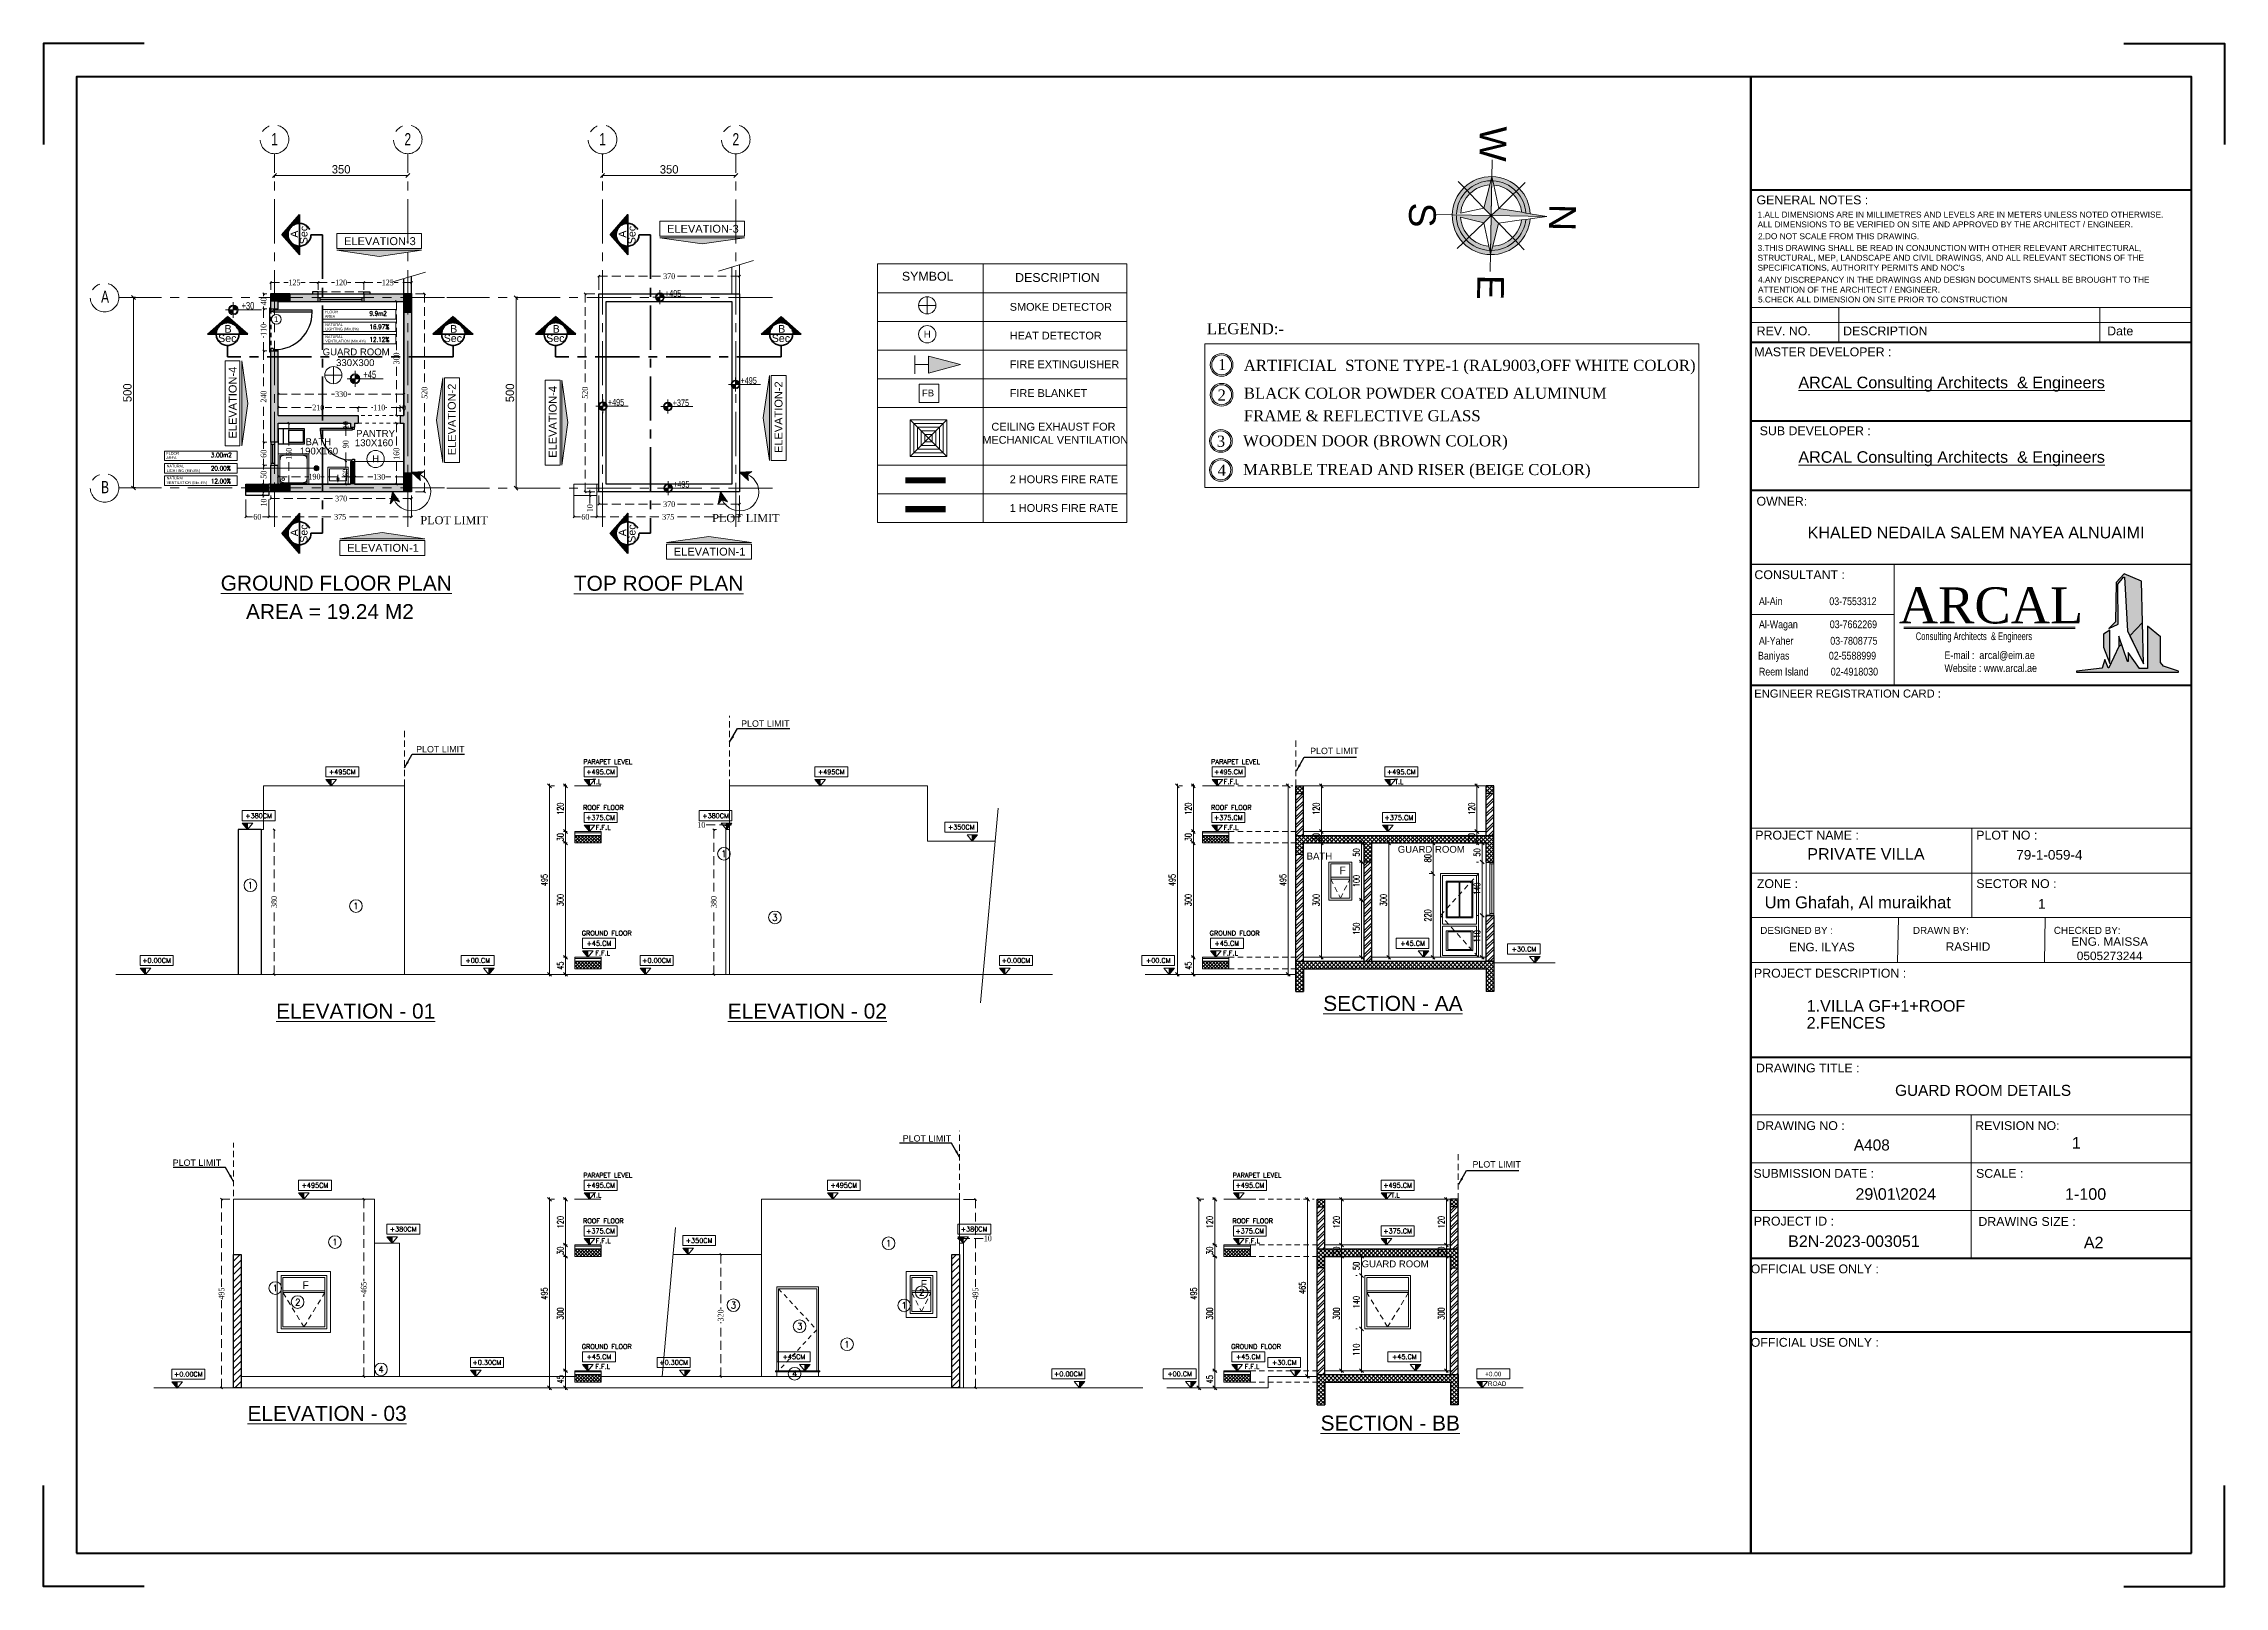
# Paper-space layout 'A412 GUARD ROOM' of a CAD drawing. Header units: inches. Extents: x -28.3 to 31.1, y -4.2 to 37.8.
# The model-space entities are those that its viewports show. They can reach past a viewport. Long polylines and large blocks are cut down to what shows.
import ezdxf
from ezdxf.enums import TextEntityAlignment as Align

# ---------------------------------------------------------------- set-up
doc = ezdxf.new("R2010")
doc.units = ezdxf.units.IN
doc.header["$MEASUREMENT"] = 0
doc.header["$PDMODE"] = 98
for name, pattern in [('( Hidden )', [0.375, 0.25, -0.125]), ('ABOOD', [0.375, 0.25, -0.125]), ('CENTER', [2, 1.25, -0.25, 0.25, -0.25]), ('CENTERX2', [4, 2.5, -0.5, 0.5, -0.5]), ('DASHED', [0.75, 0.5, -0.25]), ('DASHED2', [0.375, 0.25, -0.125]), ('DOT', [0.25, 0, -0.25]), ('HIDDEN', [0.375, 0.25, -0.125]), ('HIDDEN2', [0.1875, 0.125, -0.0625]), ('VILLA AXIS$0$CENTER', [2, 1.25, -0.25, 0.25, -0.25])]:
    doc.linetypes.add(name, pattern=pattern)
doc.layers.get('0').update_dxf_attribs({"lineweight": 5})
doc.layers.get('Defpoints').update_dxf_attribs({"lineweight": 5})
for name, color, linetype, lineweight in [('.', 14, 'Continuous', 9), ('A-ARCHITRAVE', 1, 'HIDDEN', 5), ('A-ARROW', 1, 'Continuous', 5), ('A-ELEV 02', 32, 'Continuous', 5), ('A-ELEV 04', 43, 'Continuous', 5), ('A-ELEV DOOR', 30, 'Continuous', 9), ('A-ELEV HATCH', 8, 'Continuous', 9), ('A-ELEV MOULDING', 15, 'Continuous', 5), ('A-ELEV WINDOW', 150, 'Continuous', 0), ('A-ELEVATION TAG', 230, 'Continuous', 5), ('A-FIN TAG', 1, 'Continuous', 9), ('A-FINISHING', 2, 'Continuous', 5), ('A-FIXTURES', 102, 'Continuous', 9), ('A-FLOOR LINE', 5, 'Continuous', 20), ('A-GEN DIMS EXTERNAL', 2, 'Continuous', 5), ('A-GEN DIMS INTERNAL', 2, 'Continuous', 5), ('A-HATCH', 8, 'Continuous', 5), ('A-HATCH SEC', 8, 'Continuous', 5), ('A-LEVEL TEXT', 3, 'Continuous', 5), ('A-OUTER DIMENSION', 50, 'Continuous', 5), ('A-PLOT LIMIT', 1, 'Continuous', 0), ('A-RAILING', 31, 'Continuous', 5), ('A-REFLECT DOWN', 8, 'Continuous', 5), ('A-REFLECT UP', 8, 'HIDDEN', 0), ('A-SECTION LINE', 230, 'Continuous', 35), ('A-SECTION TAG', 230, 'Continuous', 5), ('A-text', 111, 'Continuous', 5), ('A-WINDOW NO.Tag.', 6, 'Continuous', 0), ('AXIS DIMENSION', 8, 'Continuous', 5), ('BORDER', 7, 'Continuous', 0), ('BORDER A2', 7, 'Continuous', 50), ('BOUNDARY WALL', 3, 'Continuous', 18), ('COLUMNS HATCH', 1, 'Continuous', 5), ('DETAILS DIMENSION', 15, 'Continuous', 5), ('dim', 1, 'Continuous', 9), ('DIM IN', 1, 'Continuous', 0), ('DIM.', 1, 'Continuous', 5), ('DOOR', 1, 'Continuous', 5), ('ELEVATION 00', 7, 'Continuous', 30), ('ELEVATION 02', 3, 'Continuous', 18), ('FIRE RATE', 244, 'Continuous', 0), ('FIXTURE', 5, 'Continuous', 5), ('GENERAL TEXT', 4, 'Continuous', 5), ('HATCH', 15, 'Continuous', 0), ('IN LINE', 7, 'Continuous', 0), ('INSERT TEXT', 1, 'Continuous', 0), ('K', 12, 'Continuous', 15), ('LEVEL SYMBOL', 8, 'Continuous', 5), ('LEVELS', 251, 'Continuous', 5), ('LJ-HIDDEN', 8, 'HIDDEN', 0), ('PROPOSED COLUMNS', 6, 'Continuous', 30), ('ROOF LINE 2', 244, 'Continuous', 25), ('ROOM INFORMATION', 7, 'Continuous', 5), ('ROOMS DIMENSION', 3, 'Continuous', 5), ('STAIR', 1, 'Continuous', 5), ('TEXT', 255, 'Continuous', 5), ('TEXT ROOM INFORMATION', 1, 'Continuous', 5), ('TEXT2', 7, 'Continuous', 0), ('WALL', 4, 'Continuous', 30), ('WALL PROPOSED', 7, 'Continuous', 30)]:
    doc.layers.add(name, color=color, linetype=linetype, lineweight=lineweight)
for name, color, linetype in [('A-FINISHING TEXT', 3, 'Continuous'), ('A-STAIRS', 62, 'Continuous'), ('A-STEPS', 8, 'Continuous'), ('A-WIN', 193, 'Continuous')]:
    doc.layers.add(name, color=color, linetype=linetype)
doc.layers.add('ALARM', color=7, linetype='Continuous', lineweight=5, true_color=0xff0f0f)
doc.layers.add('AXIES', color=7, linetype='CENTER', lineweight=0, true_color=0x949596)
doc.styles.add('002-F.FLOOR PLAN$0$xref plans$0$ATTRIBUTE', font='BKANT.TTF')
doc.styles.add('Arcan Template Sheet A1$0$banda$0$BANDA AD-0705$0$ZFP', font='swiss.ttf')
doc.styles.add('Arial', font='arial.ttf')
doc.styles.add('ARIAL-GRID', font='arial.ttf', dxfattribs={"width": 0.7, "height": 320})
doc.styles.add('ATT', font='swissc.ttf')
doc.styles.add('BORDER', font='times.ttf', dxfattribs={"height": 0.2})
doc.styles.add('COMP', font='complex_.ttf')
doc.styles.add('GROUND FLOOR XREF - option 3$0$ROMANS', font='arial.ttf')
doc.styles.add('GROUND FLOOR XREF - option 3$0$STYLE1', font='arial.ttf', dxfattribs={"height": 30})
doc.styles.add('MAIN', font='')
doc.styles.add('ROMANS', font='romans.shx', dxfattribs={"width": 0.7})
doc.styles.add('ROMANS-TITLE', font='ROMANS.shx', dxfattribs={"width": 0.8})
doc.styles.add('ST', font='times.ttf', dxfattribs={"width": 0.8})
doc.styles.get("Standard").update_dxf_attribs({"font": 'arial.ttf'})
doc.styles.add('TEXTN', font='arial.ttf', dxfattribs={"height": 0.2})
doc.styles.add('TEXTS', font='arial.ttf', dxfattribs={"width": 0.8})
doc.styles.get('MAIN').set_extended_font_data('Shonar Bangla')
doc.dimstyles.new('DIM 100', dxfattribs={"dimtxt": 0.17, "dimasz": 0.1, "dimexe": 0.15, "dimexo": 0.2, "dimgap": 0.05, "dimtad": 1, "dimdec": 0, "dimlfac": 100, "dimzin": 1, "dimdsep": 46, "dimtxsty": 'ROMANS', "dimblk": 'OBLIQUE', "dimcen": 0.02, "dimdle": 0.05, "dimclrd": 256, "dimclre": 6, "dimclrt": 3, "dimadec": 1, "dimazin": 0, "dimtfac": 0.9, "dimtdec": 0, "dimtix": 1, "dimtofl": 0, "dimtmove": 2, "dimatfit": 3, "dimldrblk": 'ARCHTICK', "dimfxl": 1, "dimtolj": 1, "dimtzin": 12, "dimlwd": -1, "dimlwe": -1, "dimarcsym": 0})
doc.dimstyles.new('MFS-AXIS', dxfattribs={"dimtxt": 0.22, "dimasz": 0.1, "dimexe": 0, "dimexo": 0.15, "dimgap": 0.05, "dimtad": 1, "dimdec": 0, "dimlfac": 100, "dimzin": 0, "dimdsep": 46, "dimtxsty": 'MAIN', "dimblk": 'OBLIQUE', "dimcen": 0.09, "dimclrd": 1, "dimclre": 1, "dimclrt": 2, "dimadec": 0, "dimazin": 0, "dimtfac": 1, "dimtdec": 0, "dimtix": 1, "dimtofl": 0, "dimtmove": 2, "dimatfit": 3, "dimldrblk": 'OBLIQUE', "dimfxl": 0.05, "dimfxlon": 1, "dimtolj": 1, "dimtzin": 0, "dimlwd": -1, "dimarcsym": 1})
doc.dimstyles.new('RASH PLAN', dxfattribs={"dimtxt": 0.15, "dimasz": 0.05, "dimexe": 0, "dimexo": 0.1, "dimgap": 0.05, "dimtad": 0, "dimdec": 0, "dimlfac": 100, "dimzin": 0, "dimdsep": 46, "dimtxsty": 'ST', "dimblk": 'OBLIQUE', "dimcen": 0.09, "dimclrd": 200, "dimclre": 6, "dimclrt": 1, "dimadec": 0, "dimazin": 0, "dimtfac": 1, "dimtdec": 0, "dimtmove": 1, "dimatfit": 3, "dimldrblk": 'OBLIQUE', "dimfxl": 0, "dimtolj": 1, "dimtzin": 0, "dimlwd": -1, "dimlwe": -1, "dimarcsym": 0})
doc.dimstyles.get("Standard").update_dxf_attribs({"dimtxt": 0.18, "dimasz": 0.18, "dimexe": 0.18, "dimexo": 0.0625, "dimgap": 0.09, "dimtad": 0, "dimtih": 1, "dimtoh": 1, "dimdec": 4, "dimzin": 0, "dimdsep": 46, "dimtxsty": 'Standard', "dimcen": 0.09, "dimadec": 0, "dimazin": 0, "dimtfac": 1, "dimtdec": 4, "dimtofl": 0, "dimtmove": 0, "dimatfit": 3, "dimfxl": 1, "dimtolj": 1, "dimtzin": 0, "dimarcsym": 0})

psp = doc.layouts.new('A412 GUARD ROOM')

# ---------------------------------------------------------------- texts
at = {"layer": 'INSERT TEXT', "style": 'Arial'}
psp.add_text('GUARD ROOM DETAILS', height=0.3, dxfattribs=at).set_placement((24.545, 9.346), align=Align.MIDDLE_CENTER)
psp.add_text('A408', height=0.3, dxfattribs=at).set_placement((21.026, 7.709))

msp = doc.modelspace()

# ---------------------------------------------------------------- texts
at = {"layer": 'A-ELEVATION TAG', "style": 'Arial'}
for s, p in [('ELEVATION-3', (491.419, -77.876)), ('ELEVATION-3', (499.902, -77.552)), ('ELEVATION-1', (491.5, -85.927)), ('ELEVATION-1', (500.078, -86.027))]:
    msp.add_text(s, height=0.20712, dxfattribs=at).set_placement(p, align=Align.CENTER)
for s, p in [('ELEVATION-4', (487.655, -82.012)), ('ELEVATION-2', (493.41, -82.453)), ('ELEVATION-4', (496.061, -82.518)), ('ELEVATION-2', (501.991, -82.394))]:
    msp.add_text(s, height=0.20712, rotation=90, dxfattribs=at).set_placement(p, align=Align.CENTER)
at = {"layer": 'A-FINISHING TEXT', "style": 'MAIN'}
for p in [(516.622, -94.39, 0), (489.388, -105.277, 0.027), (505.621, -105.243, 0)]:
    msp.add_text('F', height=0.2, dxfattribs=at).set_placement(p)
at = {"layer": 'A-LEVEL TEXT', "style": 'Arial'}
for p in [(500.905, -90.52), (500.905, -90.52), (492.37, -91.193), (515.849, -91.238, 0), (505.149, -101.408), (505.149, -101.408), (485.977, -102.046), (520.112, -102.09, 0.001)]:
    msp.add_text('PLOT LIMIT', height=0.1672, dxfattribs=at).set_placement(p)
at = {"layer": 'A-PLOT LIMIT', "style": 'BORDER'}
for p in [(492.481, -85.204, 0), (500.143, -85.148, 0)]:
    msp.add_text('PLOT LIMIT', height=0.2123, rotation=359.9829, dxfattribs=at).set_placement(p)
at = {"layer": 'A-SECTION TAG', "style": 'Arial'}
for s, p in [('A', (489.271, -77.682, -0.002)), ('Sec', (489.517, -77.852, -0.003)), ('A', (497.886, -77.682, -0.002)), ('Sec', (498.132, -77.852, -0.003)), ('A', (489.271, -85.519, -0.002)), ('Sec', (489.517, -85.689, -0.003)), ('A', (497.886, -85.519, -0.002)), ('Sec', (498.132, -85.689, -0.003))]:
    msp.add_text(s, height=0.2, rotation=90, dxfattribs=at).set_placement(p)
for s, p in [('B', (487.34, -80.176, -0.002)), ('B', (493.263, -80.176, -0.002)), ('B', (495.956, -80.176, -0.002)), ('B', (501.879, -80.176, -0.002)), ('Sec', (487.17, -80.421, -0.003)), ('Sec', (493.093, -80.421, -0.003)), ('Sec', (495.785, -80.421, -0.003)), ('Sec', (501.709, -80.421, -0.003))]:
    msp.add_text(s, height=0.2, dxfattribs=at).set_placement(p)
at = {"layer": 'A-text'}
for s, height, style, p in [('1', 0.152, 'GROUND FLOOR XREF - option 3$0$STYLE1', (488.637, -79.895, -0.002)), ('%%UGROUND FLOOR PLAN', 0.39303, 'Arial', (487.237, -86.945, 0)), ('%%UTOP ROOF PLAN', 0.39303, 'Arial', (496.511, -86.951, 0)), ('AREA = 19.24 M2', 0.39303, 'Arial', (487.901, -87.694, 0)), ('BATH', 0.18, 'GROUND FLOOR XREF - option 3$0$ROMANS', (515.758, -94.006, 0.005)), ('GUARD ROOM', 0.18, 'GROUND FLOOR XREF - option 3$0$ROMANS', (518.15, -93.827, 0.005)), ('%%UELEVATION - 01', 0.39303, 'Arial', (488.693, -98.179, 0)), ('%%UELEVATION - 02', 0.39303, 'Arial', (500.554, -98.179, 0)), ('GUARD ROOM', 0.18, 'GROUND FLOOR XREF - option 3$0$ROMANS', (517.201, -104.709, 0.005)), ('%%UELEVATION - 03', 0.39303, 'Arial', (487.941, -108.74, 0))]:
    msp.add_text(s, height=height, dxfattribs=dict(at, style=style)).set_placement(p)
at = {"layer": 'A-text', "style": 'Arial'}
for s, p in [('%%USECTION - AA', (516.192, -97.977)), ('%%USECTION - BB', (516.123, -108.994, 0.01))]:
    msp.add_text(s, height=0.39303, rotation=360, dxfattribs=at).set_placement(p)
at = {"layer": 'GENERAL TEXT', "style": 'GROUND FLOOR XREF - option 3$0$ROMANS'}
for s, p in [('GUARD ROOM', (489.915, -80.77, 0)), ('330X300', (490.268, -81.052, 0))]:
    msp.add_text(s, height=0.18, dxfattribs=at).set_placement(p)
for s, p in [('BATH', (489.802, -83.039)), ('130X160', (491.265, -83.065, 0)), ('PANTRY', (491.304, -82.822, 0)), ('190X160', (489.817, -83.282))]:
    msp.add_text(s, height=0.18, dxfattribs=at).set_placement(p, align=Align.MIDDLE_CENTER)
at = {"layer": 'ROOM INFORMATION', "ltscale": 5, "char_height": 0.07, "attachment_point": 1}
for s, insert in [('{\\C7;FLOOR\\PAREA}', (489.976, -79.594)), ('{\\C7;NATURAL\\PLIGHTING (Min.8%)}', (489.984, -79.928)), ('{\\C7;NATURAL\\PVENTILATION (Min.4%)}', (489.984, -80.245)), ('{\\C7;FLOOR\\PAREA}', (485.81, -83.308)), ('{\\C7;NATURAL\\PVENTILATION (Min.4%)}', (485.819, -83.959)), ('{\\C7;NATURAL\\PLIGHTING (Min.8%)}', (485.819, -83.642))]:
    msp.add_mtext_dynamic_manual_height_columns(s, width=1.51509, gutter_width=0.9, heights=[0], dxfattribs=dict(at, insert=insert))
at = {"layer": 'TEXT2', "style": 'BORDER'}
for s, height, p in [('LEGEND:-', 0.2913, (513.135, -80.217)), ('1', 0.291, (513.43, -81.157)), ('ARTIFICIAL  STONE TYPE-1 (RAL9003,OFF WHITE COLOR)', 0.29127, (514.106, -81.178)), ('2', 0.291, (513.416, -81.957)), ('BLACK COLOR POWDER COATED ALUMINUM', 0.29127, (514.106, -81.91)), ('FRAME & REFLECTIVE GLASS', 0.29127, (514.106, -82.501)), ('3', 0.291, (513.396, -83.17)), ('WOODEN DOOR (BROWN COLOR)', 0.29127, (514.086, -83.16)), ('MARBLE TREAD AND RISER (BEIGE COLOR)', 0.29127, (514.086, -83.913)), ('4', 0.291, (513.418, -83.932))]:
    msp.add_text(s, height=height, dxfattribs=at).set_placement(p)

# ---------------------------------------------------------------- blocks, each defined once
blk = doc.blocks.new('dfgdfgdbgdeg')
at = {"layer": 'K', "lineweight": -3, "true_color": 0x991b1e}
h = blk.add_hatch(color=244, dxfattribs=at)
h.paths.add_polyline_path([(-376.229, -98.757), (-376.699, -98.562), (-376.92, -98.796), (-376.942, -99.863), (-377.123, -100.048), (-376.867, -99.93), (-376.87, -98.841), (-376.721, -98.651), (-376.693, -98.651), (-376.61, -100.111), (-376.545, -100.244), (-376.202, -99.882)])
h.paths.add_polyline_path([(-376.849, -100.254), (-376.849, -100.538), (-376.773, -100.478)])
h.paths.add_polyline_path([(-377.089, -100.094), (-377.262, -100.204), (-377.262, -100.557), (-377.089, -101.005)])
at = {"layer": 'K', "lineweight": -3}
h = blk.add_hatch(color=7, dxfattribs=at)
h.paths.add_polyline_path([(-375.709, -100.272), (-376.065, -99.988), (-376.065, -101.135), (-376.281, -101.135), (-376.592, -100.699), (-376.592, -100.945), (-376.613, -100.945), (-376.773, -100.478), (-376.849, -100.538), (-377.123, -101.123), (-377.141, -101.123), (-377.227, -100.888), (-377.301, -101.126), (-378.003, -101.21), (-378.003, -101.24), (-375.218, -101.24), (-375.218, -101.211), (-375.635, -101.07), (-375.709, -100.972)])
h.paths.add_polyline_path([(-376.175, -101.008), (-376.202, -99.882), (-376.545, -100.244)])
at = {"color": 7, "lineweight": 30, "true_color": 0xffffff}
for points in [[(-376.229, -98.757), (-376.699, -98.562), (-376.92, -98.796), (-376.942, -99.863), (-377.123, -100.048), (-376.867, -99.93), (-376.87, -98.841), (-376.721, -98.651), (-376.693, -98.651), (-376.61, -100.111), (-376.545, -100.244), (-376.202, -99.882), (-376.229, -98.757)], [(-377.089, -100.094), (-377.262, -100.204), (-377.262, -100.557), (-377.089, -101.005), (-377.089, -100.094)], [(-376.849, -100.254), (-376.849, -100.538), (-376.773, -100.478), (-376.849, -100.254)], [(-376.175, -101.008), (-376.202, -99.882), (-376.545, -100.244), (-376.175, -101.008)]]:
    blk.add_lwpolyline(points, close=True, dxfattribs=at)
at = {"color": 7, "true_color": 0xffffff}
blk.add_lwpolyline([(-375.709, -100.272), (-376.065, -99.988), (-376.065, -101.135), (-376.281, -101.135), (-376.592, -100.699), (-376.592, -100.945), (-376.613, -100.945), (-376.773, -100.478), (-376.849, -100.538), (-377.123, -101.123), (-377.141, -101.123), (-377.227, -100.888), (-377.301, -101.126), (-378.003, -101.21), (-378.003, -101.24), (-375.218, -101.24), (-375.218, -101.211), (-375.635, -101.07), (-375.709, -100.972), (-375.709, -100.272)], close=True, dxfattribs=at)
at = {"layer": 'K', "color": 7, "lineweight": -3}
for p, q in [((-376.92, -98.796), (-376.942, -99.863)), ((-376.867, -99.93), (-376.87, -98.841)), ((-376.693, -98.651), (-376.61, -100.111)), ((-376.175, -101.008), (-376.229, -98.757)), ((-377.089, -100.094), (-377.262, -100.204)), ((-377.262, -100.204), (-377.262, -100.557)), ((-376.942, -99.863), (-377.123, -100.048)), ((-377.123, -100.048), (-376.867, -99.93)), ((-377.089, -101.005), (-377.089, -100.094)), ((-376.613, -100.945), (-376.849, -100.254)), ((-376.849, -100.254), (-376.849, -100.538)), ((-376.61, -100.111), (-376.175, -101.008)), ((-376.545, -100.244), (-376.202, -99.882)), ((-375.709, -100.272), (-376.065, -99.988)), ((-376.065, -99.988), (-376.065, -101.135)), ((-375.709, -100.972), (-375.709, -100.272)), ((-377.227, -100.888), (-377.301, -101.126)), ((-377.262, -100.557), (-377.089, -101.005)), ((-377.141, -101.123), (-377.227, -100.888)), ((-376.849, -100.538), (-377.123, -101.123)), ((-376.849, -100.538), (-376.773, -100.478)), ((-376.592, -100.945), (-376.613, -100.945)), ((-376.281, -101.135), (-376.592, -100.699)), ((-376.592, -100.699), (-376.592, -100.945)), ((-375.635, -101.07), (-375.709, -100.972)), ((-377.301, -101.126), (-378.003, -101.21)), ((-378.003, -101.24), (-375.218, -101.24)), ((-377.123, -101.123), (-377.141, -101.123)), ((-376.065, -101.135), (-376.281, -101.135)), ((-375.218, -101.211), (-375.635, -101.07))]:
    blk.add_line(p, q, dxfattribs=at)
blk = doc.blocks.new('A2-SHEET')
for p, q in [((50.406, 27.832), (50.406, 24.532)), ((46.5, 26.459), (50.406, 26.459)), ((50.671, 26.115), (55.339, 26.115)), ((50.671, 26.075), (55.339, 26.075))]:
    blk.add_line(p, q)
at = {"layer": 'BORDER A2'}
for p, q in [((46.5, 38.016), (58.5, 38.016)), ((46.5, 33.877), (58.496, 33.877)), ((46.504, 31.728), (58.5, 31.728)), ((58.5, 29.832), (46.5, 29.832)), ((46.5, 24.532), (58.5, 24.532)), ((46.5, 14.403), (58.5, 14.403)), ((46.5, 8.933), (58.5, 8.933)), ((46.5, 6.933), (58.5, 6.933))]:
    blk.add_line(p, q, dxfattribs=at)
at = {"layer": 'BORDER A2', "lineweight": -3}
blk.add_line((46.5, 24.532), (58.5, 24.532), dxfattribs=at)
at = {"layer": 'BORDER A2'}
for points in [[(2.743, 42), (0, 42), (0, 39.257)], [(56.657, 42), (59.4, 42), (59.4, 39.257)], [(2.743, 0), (0, 0), (0, 2.743)], [(56.657, 0), (59.4, 0), (59.4, 2.743)]]:
    blk.add_lwpolyline(points, dxfattribs=at)
for points in [[(0.9, 0.9), (46.5, 0.9), (46.5, 41.1), (0.9, 41.1)], [(58.5, 0.9), (58.5, 41.1), (46.5, 41.1), (46.5, 0.9)]]:
    blk.add_lwpolyline(points, close=True, dxfattribs=at)
at = {"layer": 'IN LINE'}
for p, q in [((58.496, 34.818), (46.5, 34.818)), ((48.902, 33.877), (48.902, 34.818)), ((56.004, 33.877), (56.004, 34.818)), ((58.496, 34.408), (46.5, 34.408)), ((46.5, 27.832), (58.5, 27.832)), ((46.52, 20.645), (58.5, 20.645)), ((52.52, 20.645), (52.52, 18.206)), ((46.52, 19.42), (58.52, 19.42)), ((46.52, 18.206), (58.52, 18.206)), ((50.5, 16.984), (50.52, 18.206)), ((54.5, 16.984), (54.52, 18.206)), ((46.5, 16.984), (58.5, 16.984)), ((46.5, 12.833), (58.5, 12.833)), ((52.5, 12.833), (52.5, 8.933)), ((46.5, 11.533), (58.5, 11.533)), ((46.5, 10.233), (58.5, 10.233)), ((46.5, 8.933), (58.5, 8.933))]:
    blk.add_line(p, q, dxfattribs=at)
at = {"layer": 'IN LINE', "lineweight": -3}
blk.add_line((46.5, 27.832), (58.5, 27.832), dxfattribs=at)
at = {"layer": 'K', "lineweight": -3}
blk.add_line((55.369, 24.914), (55.369, 24.884), dxfattribs=at)
blk.add_blockref('dfgdfgdbgdeg', (433.372, 126.125))
at = {"color": 3, "attachment_point": 1, "style": 'Arial'}
for s, insert, char_height, width in [('1.ALL DIMENSIONS ARE IN MILLIMETRES AND LEVELS ARE IN METERS UNLESS NOTED OTHERWISE. ALL DIMENSIONS TO BE VERIFIED ON SITE AND APPROVED BY THE ARCHITECT / ENGINEER.', (46.685, 37.428), 0.161637, 11.35191), ('2.DO NOT SCALE FROM THIS DRAWING.', (46.697, 36.838), 0.16164, 5.30091), ("3.THIS DRAWING SHALL BE READ IN CONJUNCTION WITH OTHER RELEVANT ARCHITECTURAL, STRUCTURAL, MEP, LANDSCAPE AND CIVIL DRAWINGS, AND ALL RELEVANT SECTIONS OF THE SPECIFICATIONS, AUTHORITY PERMITS AND NOC's", (46.685, 36.52), 0.161637, 11.9682), ('4.ANY DISCREPANCY IN THE DRAWINGS AND DESIGN DOCUMENTS SHALL BE BROUGHT TO THE ATTENTION OF THE ARCHITECT / ENGINEER.', (46.697, 35.652), 0.161637, 11.70068), ('5.CHECK ALL DIMENSION ON SITE PRIOR TO CONSTRUCTION', (46.697, 35.115), 0.16164, 8.0402)]:
    blk.add_mtext(s, dxfattribs=dict(at, insert=insert, char_height=char_height, width=width))
at = {"layer": 'INSERT TEXT', "style": 'Arial'}
for p in [(47.797, 32.619), (47.797, 30.589)]:
    blk.add_text('%%UARCAL Consulting Architects  & Engineers', height=0.3144, dxfattribs=at).set_placement(p)
for s, height, p in [('KHALED NEDAILA SALEM NAYEA ALNUAIMI', 0.3144, (52.636, 28.688)), ('PRIVATE VILLA', 0.3144, (49.637, 19.94)), ('79-1-059-4', 0.2642, (54.634, 19.915)), ('Um Ghafah, Al muraikhat', 0.32358, (49.414, 18.622)), ('1', 0.264, (54.427, 18.579)), ('ENG. ILYAS', 0.2304, (48.437, 17.406)), ('RASHID', 0.2304, (52.417, 17.419)), ('ENG. MAISSA', 0.2304, (56.275, 17.555)), ('0505273244', 0.2304, (56.275, 17.165)), ('1.VILLA GF+1+ROOF', 0.3144, (50.182, 15.804)), ('1', 0.314, (55.366, 12.074)), ('29\\01\\2024', 0.3144, (50.448, 10.681)), ('1-100', 0.3144, (55.619, 10.681)), ('B2N-2023-003051', 0.3144, (49.309, 9.397)), ('A2', 0.3144, (55.84, 9.361))]:
    blk.add_text(s, height=height, dxfattribs=at).set_placement(p, align=Align.MIDDLE_CENTER)
blk.add_text('2.FENCES', height=0.3144, dxfattribs=at).set_placement((48.022, 15.343), align=Align.MIDDLE_LEFT)
at = {"layer": 'K', "lineweight": -3}
for s, insert, char_height, width, attachment_point, style in [('{\\C256;Al-Ain  \\C7;                 03-7553312}', (46.722, 26.925), 0.21048, 4.81931, 1, 'ATT'), ('{\\fGeorgia|b0|i0|c178|p18;\\C244;\\c1973145;ARCAL}', (53.043, 26.7), 0.98091, 12.59545, 5, '002-F.FLOOR PLAN$0$xref plans$0$ATTRIBUTE'), ('{\\fArial|b0|i0|c0|p34;\\C7;Consulting Architects  & Engineers}', (50.994, 25.972), 0.21048, 5.12665, 1, 'ROMANS'), ('{\\C244;\\c1973145;E-mail :  a\\fArial|b0|i0|c178|p34;r\\fSwis721 Cn BT|b0|i0|c178|p34;cal@eim.ae                       \\PWebsite : www.arcal.ae}', (51.775, 25.456), 0.210481, 7.95446, 1, 'ATT')]:
    blk.add_mtext(s, dxfattribs=dict(at, insert=insert, char_height=char_height, width=width, attachment_point=attachment_point, style=style))
at = {"layer": 'K', "color": 7, "lineweight": -3, "char_height": 0.21048, "width": 4.81931, "attachment_point": 1, "style": 'ATT'}
for s, insert in [('\\pxr1.02589;{\\C7;Al-Wagan             03-7662269}', (46.722, 26.296)), ('{\\C7;Al-Yaher               03-7808775}', (46.722, 25.848)), ('{\\C0;Baniyas \\C1;               \\C7;02-5588999}', (46.696, 25.443)), ('{\\C7;Reem Island         02-4918030}', (46.722, 25.008))]:
    blk.add_mtext(s, dxfattribs=dict(at, insert=insert))
at = {"layer": 'TEXT', "style": 'Arial'}
for s, height, p in [('GENERAL NOTES :', 0.2406, (48.178, 37.745)), ('REV. NO.', 0.2406, (47.397, 34.178)), ('DESCRIPTION', 0.2406, (50.164, 34.178)), ('Date', 0.2406, (56.563, 34.178)), ('MASTER DEVELOPER :', 0.2406, (48.464, 33.609)), ('SUB DEVELOPER :', 0.2406, (48.256, 31.46)), ('OWNER:', 0.2406, (47.347, 29.542)), ('ENGINEER REGISTRATION CARD :', 0.21836, (49.136, 24.307)), ('PROJECT NAME :', 0.2406, (48.033, 20.452)), ('PLOT NO :', 0.2406, (53.473, 20.452)), ('ZONE :', 0.2406, (47.226, 19.131)), ('SECTOR NO :', 0.2406, (53.735, 19.131)), ('DESIGNED BY :', 0.192, (47.749, 17.859)), ('DRAWN BY: ', 0.192, (51.714, 17.859)), ('CHECKED BY: ', 0.192, (55.701, 17.859)), ('PROJECT DESCRIPTION :', 0.2406, (48.66, 16.694)), ('DRAWING TITLE :', 0.2406, (48.051, 14.113)), ('DRAWING NO :', 0.2406, (47.854, 12.543)), ('REVISION NO:', 0.2406, (53.762, 12.543)), ('SUBMISSION DATE :', 0.2406, (48.215, 11.243)), ('SCALE :', 0.2406, (53.28, 11.243)), ('PROJECT ID :', 0.2406, (47.674, 9.943)), ('DRAWING SIZE :', 0.2406, (54.026, 9.933)), ('OFFICIAL USE ONLY :', 0.2406, (48.244, 8.643)), ('OFFICIAL USE ONLY :', 0.2406, (48.244, 6.643))]:
    blk.add_text(s, height=height, dxfattribs=at).set_placement(p, align=Align.MIDDLE_CENTER)
at = {"layer": 'TEXT', "lineweight": -3, "style": 'Arcan Template Sheet A1$0$banda$0$BANDA AD-0705$0$ZFP'}
blk.add_text('CONSULTANT :', height=0.2406, dxfattribs=at).set_placement((47.832, 27.542), align=Align.MIDDLE_CENTER)
blk = doc.blocks.new('_Oblique')
at = {"color": 0, "lineweight": -2}
blk.add_line((-0.5, -0.5), (0.5, 0.5), dxfattribs=at)
blk = doc.blocks.new('*D1187')
at = {"layer": 'A-GEN DIMS INTERNAL', "color": 6, "linetype": 'DOT', "transparency": 16777216}
for p, q in [((517.084, -106.323), (517.046, -106.323)), ((516.893, -107.423), (517.346, -107.423))]:
    blk.add_line(p, q, dxfattribs=at)
at = {"layer": 'A-GEN DIMS INTERNAL', "transparency": 16777216}
blk.add_line((517.196, -106.273), (517.196, -107.473), dxfattribs=at)
at = {"layer": 'Defpoints', "color": 0, "transparency": 16777216}
for p in [(517.284, -106.323, -0.011), (516.693, -107.423, -0.007), (517.196, -107.423)]:
    blk.add_point(p, dxfattribs=at)
at = {"layer": 'A-GEN DIMS INTERNAL', "transparency": 16777216, "xscale": 0.1, "yscale": 0.1, "zscale": 0.1}
for p, rotation in [((517.196, -106.323), 90), ((517.196, -107.423), 270)]:
    blk.add_blockref('_Oblique', p, dxfattribs=dict(at, rotation=rotation))
at = {"layer": 'A-GEN DIMS INTERNAL', "color": 3, "transparency": 16777216, "insert": (517.061, -106.873), "char_height": 0.17, "attachment_point": 5, "rotation": 90, "style": 'ROMANS'}
blk.add_mtext('\\A1;110', dxfattribs=at)
blk = doc.blocks.new('_ArchTick')
at = {"layer": 'A-OUTER DIMENSION', "color": 0, "const_width": 0.15}
blk.add_lwpolyline([(-0.5, -0.5), (0.5, 0.5)], dxfattribs=at)
blk = doc.blocks.new('*D1206')
at = {"layer": 'A-GEN DIMS INTERNAL', "color": 6, "linetype": 'DOT', "transparency": 16777216}
for p, q in [((516.682, -104.123), (516.524, -104.123)), ((516.528, -104.423), (516.524, -104.423))]:
    blk.add_line(p, q, dxfattribs=at)
at = {"layer": 'A-GEN DIMS INTERNAL', "transparency": 16777216}
blk.add_line((516.674, -104.473), (516.674, -104.073), dxfattribs=at)
at = {"layer": 'Defpoints', "color": 0, "transparency": 16777216}
for p in [(516.674, -104.123), (516.882, -104.123, -0.007), (516.728, -104.423, 0)]:
    blk.add_point(p, dxfattribs=at)
at = {"layer": 'A-GEN DIMS INTERNAL', "transparency": 16777216, "xscale": 0.1, "yscale": 0.1, "zscale": 0.1}
for p, rotation in [((516.674, -104.123), 90), ((516.674, -104.423), 270)]:
    blk.add_blockref('_Oblique', p, dxfattribs=dict(at, rotation=rotation))
at = {"layer": 'A-GEN DIMS INTERNAL', "color": 3, "transparency": 16777216, "insert": (516.539, -104.273), "char_height": 0.17, "attachment_point": 5, "rotation": 90, "style": 'ROMANS'}
blk.add_mtext('\\A1;30', dxfattribs=at)
blk = doc.blocks.new('*D1207')
at = {"layer": 'A-GEN DIMS INTERNAL', "color": 6, "linetype": 'DOT', "transparency": 16777216}
for p, q in [((516.647, -102.923), (516.824, -102.923)), ((516.882, -104.123), (516.524, -104.123))]:
    blk.add_line(p, q, dxfattribs=at)
at = {"layer": 'A-GEN DIMS INTERNAL', "transparency": 16777216}
blk.add_line((516.674, -104.173), (516.674, -102.873), dxfattribs=at)
at = {"layer": 'Defpoints', "color": 0, "transparency": 16777216}
for p in [(516.447, -102.923, 0.007), (516.674, -102.923), (517.082, -104.123, 0.007)]:
    blk.add_point(p, dxfattribs=at)
at = {"layer": 'A-GEN DIMS INTERNAL', "transparency": 16777216, "xscale": 0.1, "yscale": 0.1, "zscale": 0.1}
for p, rotation in [((516.674, -102.923), 90), ((516.674, -104.123), 270)]:
    blk.add_blockref('_Oblique', p, dxfattribs=dict(at, rotation=rotation))
at = {"layer": 'A-GEN DIMS INTERNAL', "color": 3, "transparency": 16777216, "insert": (516.539, -103.523), "char_height": 0.17, "attachment_point": 5, "rotation": 90, "style": 'ROMANS'}
blk.add_mtext('\\A1;120', dxfattribs=at)
blk = doc.blocks.new('TAG-ELE-LVL')
at = {"layer": 'LEVEL SYMBOL'}
for p, q in [((-0.21, 0.35), (-0.21, 0.75)), ((-0.21, 0.75), (1.09, 0.75)), ((-0.21, 0.35), (1.09, 0.35)), ((0, 0), (0, 0.25)), ((1.09, 0.35), (1.09, 0.75))]:
    blk.add_line(p, q, dxfattribs=at)
blk.add_lwpolyline([(0, 0), (0.21, 0.25), (-0.21, 0.25)], close=True, dxfattribs=at)
blk.add_solid([(-0.21, 0.25), (0, 0), (0, 0.25)], dxfattribs=at)
at = {"layer": 'LEVEL SYMBOL', "style": 'TEXTN', "width": 0.75}
blk.add_attdef('-', (0.361, 0.07), '', height=0.175, dxfattribs=at)
at = {"layer": 'LEVELS', "color": 1, "style": 'TEXTS', "width": 0.75}
blk.add_attdef('FLOOR-NAME', text='', height=0.25, dxfattribs=at).set_placement((-0.21, 0.8), align=Align.BOTTOM_LEFT)
blk.add_attdef('LVL', text='', height=0.225, dxfattribs=at).set_placement((0.44, 0.55), align=Align.MIDDLE_CENTER)
blk = doc.blocks.new('*D1208')
at = {"layer": 'A-GEN DIMS INTERNAL', "color": 6, "linetype": 'DOT', "transparency": 16777216}
for p, q in [((515.633, -102.923), (515.63, -102.923)), ((515.743, -107.573), (515.63, -107.573))]:
    blk.add_line(p, q, dxfattribs=at)
at = {"layer": 'A-GEN DIMS INTERNAL', "transparency": 16777216}
blk.add_line((515.78, -107.623), (515.78, -102.873), dxfattribs=at)
at = {"layer": 'Defpoints', "color": 0, "transparency": 16777216}
for p in [(515.78, -102.923), (515.833, -102.923, 0.007), (515.943, -107.573, 0.007)]:
    blk.add_point(p, dxfattribs=at)
at = {"layer": 'A-GEN DIMS INTERNAL', "transparency": 16777216, "xscale": 0.1, "yscale": 0.1, "zscale": 0.1}
for p, rotation in [((515.78, -102.923), 90), ((515.78, -107.573), 270)]:
    blk.add_blockref('_Oblique', p, dxfattribs=dict(at, rotation=rotation))
at = {"layer": 'A-GEN DIMS INTERNAL', "color": 3, "transparency": 16777216, "insert": (515.645, -105.248), "char_height": 0.17, "attachment_point": 5, "rotation": 90, "style": 'ROMANS'}
blk.add_mtext('\\A1;465', dxfattribs=at)
blk = doc.blocks.new('*D1188')
at = {"layer": 'A-GEN DIMS INTERNAL', "color": 6, "linetype": 'DOT', "transparency": 16777216}
for p, q in [((516.704, -104.423), (516.524, -104.423)), ((516.897, -107.423), (516.524, -107.423))]:
    blk.add_line(p, q, dxfattribs=at)
at = {"layer": 'A-GEN DIMS INTERNAL', "transparency": 16777216}
blk.add_line((516.674, -104.373), (516.674, -107.473), dxfattribs=at)
at = {"layer": 'Defpoints', "color": 0, "transparency": 16777216}
for p in [(516.904, -104.423, -0.003), (516.674, -107.423), (517.097, -107.423, -0.003)]:
    blk.add_point(p, dxfattribs=at)
at = {"layer": 'A-GEN DIMS INTERNAL', "transparency": 16777216, "xscale": 0.1, "yscale": 0.1, "zscale": 0.1}
for p, rotation in [((516.674, -104.423), 90), ((516.674, -107.423), 270)]:
    blk.add_blockref('_Oblique', p, dxfattribs=dict(at, rotation=rotation))
at = {"layer": 'A-GEN DIMS INTERNAL', "color": 3, "transparency": 16777216, "insert": (516.539, -105.923), "char_height": 0.17, "attachment_point": 5, "rotation": 90, "style": 'ROMANS'}
blk.add_mtext('\\A1;300', dxfattribs=at)
blk = doc.blocks.new('*D1189')
at = {"layer": 'A-GEN DIMS EXTERNAL', "color": 6, "linetype": 'DOT', "transparency": 16777216}
for p, q in [((513.386, -107.423), (513.196, -107.423)), ((513.194, -107.873), (513.196, -107.873))]:
    blk.add_line(p, q, dxfattribs=at)
at = {"layer": 'A-GEN DIMS EXTERNAL', "transparency": 16777216}
blk.add_line((513.346, -107.923), (513.346, -107.373), dxfattribs=at)
at = {"layer": 'Defpoints', "color": 0, "transparency": 16777216}
for p in [(513.346, -107.423), (513.586, -107.423), (513.394, -107.873)]:
    blk.add_point(p, dxfattribs=at)
at = {"layer": 'A-GEN DIMS EXTERNAL', "transparency": 16777216, "xscale": 0.1, "yscale": 0.1, "zscale": 0.1}
for p, rotation in [((513.346, -107.423), 90), ((513.346, -107.873), 270)]:
    blk.add_blockref('_Oblique', p, dxfattribs=dict(at, rotation=rotation))
at = {"layer": 'A-GEN DIMS EXTERNAL', "color": 3, "transparency": 16777216, "insert": (513.211, -107.648), "char_height": 0.17, "attachment_point": 5, "rotation": 90, "style": 'ROMANS'}
blk.add_mtext('\\A1;45', dxfattribs=at)
blk = doc.blocks.new('*D1190')
at = {"layer": 'A-GEN DIMS EXTERNAL', "color": 6, "linetype": 'DOT', "transparency": 16777216}
for p, q in [((513.386, -104.423), (513.196, -104.423)), ((513.386, -107.423), (513.196, -107.423))]:
    blk.add_line(p, q, dxfattribs=at)
at = {"layer": 'A-GEN DIMS EXTERNAL', "transparency": 16777216}
blk.add_line((513.346, -107.473), (513.346, -104.373), dxfattribs=at)
at = {"layer": 'Defpoints', "color": 0, "transparency": 16777216}
for p in [(513.346, -104.423), (513.586, -104.423), (513.586, -107.423)]:
    blk.add_point(p, dxfattribs=at)
at = {"layer": 'A-GEN DIMS EXTERNAL', "transparency": 16777216, "xscale": 0.1, "yscale": 0.1, "zscale": 0.1}
for p, rotation in [((513.346, -104.423), 90), ((513.346, -107.423), 270)]:
    blk.add_blockref('_Oblique', p, dxfattribs=dict(at, rotation=rotation))
at = {"layer": 'A-GEN DIMS EXTERNAL', "color": 3, "transparency": 16777216, "insert": (513.211, -105.923), "char_height": 0.17, "attachment_point": 5, "rotation": 90, "style": 'ROMANS'}
blk.add_mtext('\\A1;300', dxfattribs=at)
blk = doc.blocks.new('*D1191')
at = {"layer": 'A-GEN DIMS EXTERNAL', "color": 6, "linetype": 'DOT', "transparency": 16777216}
for p, q in [((513.386, -104.123), (513.196, -104.123)), ((513.386, -104.423), (513.196, -104.423))]:
    blk.add_line(p, q, dxfattribs=at)
at = {"layer": 'A-GEN DIMS EXTERNAL', "transparency": 16777216}
blk.add_line((513.346, -104.473), (513.346, -104.073), dxfattribs=at)
at = {"layer": 'Defpoints', "color": 0, "transparency": 16777216}
for p in [(513.346, -104.123), (513.586, -104.123), (513.586, -104.423)]:
    blk.add_point(p, dxfattribs=at)
at = {"layer": 'A-GEN DIMS EXTERNAL', "transparency": 16777216, "xscale": 0.1, "yscale": 0.1, "zscale": 0.1}
for p, rotation in [((513.346, -104.123), 90), ((513.346, -104.423), 270)]:
    blk.add_blockref('_Oblique', p, dxfattribs=dict(at, rotation=rotation))
at = {"layer": 'A-GEN DIMS EXTERNAL', "color": 3, "transparency": 16777216, "insert": (513.211, -104.273), "char_height": 0.17, "attachment_point": 5, "rotation": 90, "style": 'ROMANS'}
blk.add_mtext('\\A1;30', dxfattribs=at)
blk = doc.blocks.new('*D1192')
at = {"layer": 'A-GEN DIMS EXTERNAL', "color": 6, "linetype": 'DOT', "transparency": 16777216}
for p, q in [((513.382, -102.923), (513.196, -102.923)), ((513.386, -104.123), (513.196, -104.123))]:
    blk.add_line(p, q, dxfattribs=at)
at = {"layer": 'A-GEN DIMS EXTERNAL', "transparency": 16777216}
blk.add_line((513.346, -104.173), (513.346, -102.873), dxfattribs=at)
at = {"layer": 'Defpoints', "color": 0, "transparency": 16777216}
for p in [(513.346, -102.923), (513.582, -102.923), (513.586, -104.123)]:
    blk.add_point(p, dxfattribs=at)
at = {"layer": 'A-GEN DIMS EXTERNAL', "transparency": 16777216, "xscale": 0.1, "yscale": 0.1, "zscale": 0.1}
for p, rotation in [((513.346, -102.923), 90), ((513.346, -104.123), 270)]:
    blk.add_blockref('_Oblique', p, dxfattribs=dict(at, rotation=rotation))
at = {"layer": 'A-GEN DIMS EXTERNAL', "color": 3, "transparency": 16777216, "insert": (513.211, -103.523), "char_height": 0.17, "attachment_point": 5, "rotation": 90, "style": 'ROMANS'}
blk.add_mtext('\\A1;120', dxfattribs=at)
blk = doc.blocks.new('*D1193')
at = {"layer": 'A-GEN DIMS EXTERNAL', "color": 6, "linetype": 'DOT', "transparency": 16777216}
for p, q in [((513.382, -102.923), (512.774, -102.923)), ((513.369, -107.873), (512.774, -107.873))]:
    blk.add_line(p, q, dxfattribs=at)
at = {"layer": 'A-GEN DIMS EXTERNAL', "transparency": 16777216}
blk.add_line((512.924, -107.923), (512.924, -102.873), dxfattribs=at)
at = {"layer": 'Defpoints', "color": 0, "transparency": 16777216}
for p in [(512.924, -102.923), (513.582, -102.923), (513.569, -107.873)]:
    blk.add_point(p, dxfattribs=at)
at = {"layer": 'A-GEN DIMS EXTERNAL', "transparency": 16777216, "xscale": 0.1, "yscale": 0.1, "zscale": 0.1}
for p, rotation in [((512.924, -102.923), 90), ((512.924, -107.873), 270)]:
    blk.add_blockref('_Oblique', p, dxfattribs=dict(at, rotation=rotation))
at = {"layer": 'A-GEN DIMS EXTERNAL', "color": 3, "transparency": 16777216, "insert": (512.789, -105.398), "char_height": 0.17, "attachment_point": 5, "rotation": 90, "style": 'ROMANS'}
blk.add_mtext('\\A1;495', dxfattribs=at)
blk = doc.blocks.new('A$Ca24cadd4')
at = {"layer": 'A-ELEV DOOR', "extrusion": (0, 0, -1)}
for p, q in [((0, 2.2), (1, 2.2)), ((1, 2.2), (1, 0))]:
    blk.add_line(p, q, dxfattribs=at)
at = {"layer": 'A-ELEV DOOR'}
for p, q in [((0, 2.2), (0, 0)), ((0.95, 2.15), (0.051, 2.15)), ((0.051, 2.15), (0.051, 0.87)), ((0.85, 1.995), (0.151, 1.995)), ((0.151, 1.035), (0.151, 1.995)), ((0.175, 1.059), (0.175, 1.971)), ((0.488, 1.971), (0.175, 1.971)), ((0.488, 1.059), (0.488, 1.971)), ((0.826, 1.971), (0.512, 1.971)), ((0.512, 1.059), (0.512, 1.971)), ((0.826, 1.059), (0.826, 1.971)), ((0.85, 1.035), (0.85, 1.995)), ((0.95, 0.87), (0.95, 2.15)), ((0.051, 0.87), (0.95, 0.87)), ((0.051, 0.82), (0.95, 0.82)), ((0.051, 0.82), (0.051, 0.05)), ((0.85, 1.035), (0.151, 1.035)), ((0.85, 0.695), (0.151, 0.695)), ((0.151, 0.695), (0.151, 0.175)), ((0.488, 1.059), (0.175, 1.059)), ((0.81, 0.665), (0.191, 0.665)), ((0.191, 0.665), (0.191, 0.205)), ((0.826, 1.059), (0.512, 1.059)), ((0.81, 0.665), (0.81, 0.205)), ((0.85, 0.695), (0.85, 0.175)), ((0.95, 0.05), (0.95, 0.82)), ((0.051, 0.05), (0.95, 0.05)), ((0.85, 0.175), (0.151, 0.175)), ((0.81, 0.205), (0.191, 0.205))]:
    blk.add_line(p, q, dxfattribs=at)
at = {"layer": 'LJ-HIDDEN', "linetype": 'DASHED', "ltscale": 0.3}
blk.add_lwpolyline([(1, 0), (0, 1.1), (1, 2.192)], dxfattribs=at)
blk = doc.blocks.new('*D1209')
at = {"layer": 'A-GEN DIMS INTERNAL', "color": 6, "linetype": 'DOT', "transparency": 16777216}
for p, q in [((517.084, -104.923), (517.046, -104.923)), ((517.084, -106.323), (517.046, -106.323))]:
    blk.add_line(p, q, dxfattribs=at)
at = {"layer": 'A-GEN DIMS INTERNAL', "transparency": 16777216}
blk.add_line((517.196, -106.373), (517.196, -104.873), dxfattribs=at)
at = {"layer": 'Defpoints', "color": 0, "transparency": 16777216}
for p in [(517.196, -104.923), (517.284, -104.923, 0), (517.284, -106.323, 0)]:
    blk.add_point(p, dxfattribs=at)
at = {"layer": 'A-GEN DIMS INTERNAL', "transparency": 16777216, "xscale": 0.1, "yscale": 0.1, "zscale": 0.1}
for p, rotation in [((517.196, -104.923), 90), ((517.196, -106.323), 270)]:
    blk.add_blockref('_Oblique', p, dxfattribs=dict(at, rotation=rotation))
at = {"layer": 'A-GEN DIMS INTERNAL', "color": 3, "transparency": 16777216, "insert": (517.061, -105.623), "char_height": 0.17, "attachment_point": 5, "rotation": 90, "style": 'ROMANS'}
blk.add_mtext('\\A1;140', dxfattribs=at)
blk = doc.blocks.new('*D1210')
at = {"layer": 'A-GEN DIMS INTERNAL', "color": 6, "linetype": 'DOT', "transparency": 16777216}
for p, q in [((517.543, -104.423), (517.046, -104.423)), ((517.084, -104.923), (517.046, -104.923))]:
    blk.add_line(p, q, dxfattribs=at)
at = {"layer": 'A-GEN DIMS INTERNAL', "transparency": 16777216}
blk.add_line((517.196, -104.973), (517.196, -104.373), dxfattribs=at)
at = {"layer": 'Defpoints', "color": 0, "transparency": 16777216}
for p in [(517.196, -104.423), (517.743, -104.423, -0.034), (517.284, -104.923, 0)]:
    blk.add_point(p, dxfattribs=at)
at = {"layer": 'A-GEN DIMS INTERNAL', "transparency": 16777216, "xscale": 0.1, "yscale": 0.1, "zscale": 0.1}
for p, rotation in [((517.196, -104.423), 90), ((517.196, -104.923), 270)]:
    blk.add_blockref('_Oblique', p, dxfattribs=dict(at, rotation=rotation))
at = {"layer": 'A-GEN DIMS INTERNAL', "color": 3, "transparency": 16777216, "insert": (517.061, -104.673), "char_height": 0.17, "attachment_point": 5, "rotation": 90, "style": 'ROMANS'}
blk.add_mtext('\\A1;50', dxfattribs=at)
blk = doc.blocks.new('*D1178')
at = {"layer": 'A-GEN DIMS INTERNAL', "color": 6, "linetype": 'DOT', "transparency": 16777216}
for p, q in [((516.16, -93.27), (515.993, -93.27)), ((516.19, -93.57), (515.993, -93.57))]:
    blk.add_line(p, q, dxfattribs=at)
at = {"layer": 'A-GEN DIMS INTERNAL', "transparency": 16777216}
blk.add_line((516.143, -93.62), (516.143, -93.22), dxfattribs=at)
at = {"layer": 'Defpoints', "color": 0, "transparency": 16777216}
for p in [(516.143, -93.27), (516.36, -93.27, 0.001), (516.39, -93.57, 0.001)]:
    blk.add_point(p, dxfattribs=at)
at = {"layer": 'A-GEN DIMS INTERNAL', "transparency": 16777216, "xscale": 0.1, "yscale": 0.1, "zscale": 0.1}
for p, rotation in [((516.143, -93.27), 90), ((516.143, -93.57), 270)]:
    blk.add_blockref('_Oblique', p, dxfattribs=dict(at, rotation=rotation))
at = {"layer": 'A-GEN DIMS INTERNAL', "color": 3, "transparency": 16777216, "insert": (516.008, -93.42), "char_height": 0.17, "attachment_point": 5, "rotation": 90, "style": 'ROMANS'}
blk.add_mtext('\\A1;30', dxfattribs=at)
blk = doc.blocks.new('*D1179')
at = {"layer": 'A-GEN DIMS INTERNAL', "color": 6, "linetype": 'DOT', "transparency": 16777216}
for p, q in [((517.89, -93.57), (517.762, -93.57)), ((518.014, -96.57), (518.062, -96.57))]:
    blk.add_line(p, q, dxfattribs=at)
at = {"layer": 'A-GEN DIMS INTERNAL', "transparency": 16777216}
blk.add_line((517.912, -93.52), (517.912, -96.62), dxfattribs=at)
at = {"layer": 'Defpoints', "color": 0, "transparency": 16777216}
for p in [(518.09, -93.57, 0.001), (517.814, -96.57, 0), (517.912, -96.57)]:
    blk.add_point(p, dxfattribs=at)
at = {"layer": 'A-GEN DIMS INTERNAL', "transparency": 16777216, "xscale": 0.1, "yscale": 0.1, "zscale": 0.1}
for p, rotation in [((517.912, -93.57), 90), ((517.912, -96.57), 270)]:
    blk.add_blockref('_Oblique', p, dxfattribs=dict(at, rotation=rotation))
at = {"layer": 'A-GEN DIMS INTERNAL', "color": 3, "transparency": 16777216, "insert": (517.777, -95.07), "char_height": 0.17, "attachment_point": 5, "rotation": 90, "style": 'ROMANS'}
blk.add_mtext('\\A1;300', dxfattribs=at)
blk = doc.blocks.new('*D1201')
at = {"layer": 'A-GEN DIMS INTERNAL', "transparency": 16777216}
blk.add_line((516.143, -93.32), (516.143, -92.02), dxfattribs=at)
at = {"layer": 'A-GEN DIMS INTERNAL', "color": 6, "linetype": 'DOT', "transparency": 16777216}
for p, q in [((516.181, -92.07), (516.293, -92.07)), ((516.319, -93.27), (515.993, -93.27))]:
    blk.add_line(p, q, dxfattribs=at)
at = {"layer": 'Defpoints', "color": 0, "transparency": 16777216}
for p in [(515.981, -92.07, 0.007), (516.143, -92.07), (516.519, -93.27, 0.007)]:
    blk.add_point(p, dxfattribs=at)
at = {"layer": 'A-GEN DIMS INTERNAL', "transparency": 16777216, "xscale": 0.1, "yscale": 0.1, "zscale": 0.1}
for p, rotation in [((516.143, -92.07), 90), ((516.143, -93.27), 270)]:
    blk.add_blockref('_Oblique', p, dxfattribs=dict(at, rotation=rotation))
at = {"layer": 'A-GEN DIMS INTERNAL', "color": 3, "transparency": 16777216, "insert": (516.008, -92.67), "char_height": 0.17, "attachment_point": 5, "rotation": 90, "style": 'ROMANS'}
blk.add_mtext('\\A1;120', dxfattribs=at)
blk = doc.blocks.new('*D1202')
at = {"layer": 'A-GEN DIMS INTERNAL', "color": 6, "linetype": 'DOT', "transparency": 16777216}
for p, q in [((515.271, -92.07), (515.121, -92.07)), ((515.271, -97.02), (515.121, -97.02))]:
    blk.add_line(p, q, dxfattribs=at)
at = {"layer": 'A-GEN DIMS INTERNAL', "transparency": 16777216}
blk.add_line((515.271, -97.07), (515.271, -92.02), dxfattribs=at)
at = {"layer": 'Defpoints', "color": 0, "transparency": 16777216}
for p in [(515.271, -92.07), (515.471, -92.07, 0.007), (515.471, -97.02, 0.007)]:
    blk.add_point(p, dxfattribs=at)
at = {"layer": 'A-GEN DIMS INTERNAL', "transparency": 16777216, "xscale": 0.1, "yscale": 0.1, "zscale": 0.1}
for p, rotation in [((515.271, -92.07), 90), ((515.271, -97.02), 270)]:
    blk.add_blockref('_Oblique', p, dxfattribs=dict(at, rotation=rotation))
at = {"layer": 'A-GEN DIMS INTERNAL', "color": 3, "transparency": 16777216, "insert": (515.136, -94.545), "char_height": 0.17, "attachment_point": 5, "rotation": 90, "style": 'ROMANS'}
blk.add_mtext('\\A1;495', dxfattribs=at)
blk = doc.blocks.new('*D1180')
at = {"layer": 'A-GEN DIMS INTERNAL', "color": 6, "linetype": 'DOT', "transparency": 16777216}
for p, q in [((516.078, -93.57), (516.293, -93.57)), ((516.334, -96.57), (515.993, -96.57))]:
    blk.add_line(p, q, dxfattribs=at)
at = {"layer": 'A-GEN DIMS INTERNAL', "transparency": 16777216}
blk.add_line((516.143, -93.52), (516.143, -96.62), dxfattribs=at)
at = {"layer": 'Defpoints', "color": 0, "transparency": 16777216}
for p in [(515.878, -93.57, -0.004), (516.143, -96.57), (516.534, -96.57, -0.003)]:
    blk.add_point(p, dxfattribs=at)
at = {"layer": 'A-GEN DIMS INTERNAL', "transparency": 16777216, "xscale": 0.1, "yscale": 0.1, "zscale": 0.1}
for p, rotation in [((516.143, -93.57), 90), ((516.143, -96.57), 270)]:
    blk.add_blockref('_Oblique', p, dxfattribs=dict(at, rotation=rotation))
at = {"layer": 'A-GEN DIMS INTERNAL', "color": 3, "transparency": 16777216, "insert": (516.008, -95.07), "char_height": 0.17, "attachment_point": 5, "rotation": 90, "style": 'ROMANS'}
blk.add_mtext('\\A1;300', dxfattribs=at)
blk = doc.blocks.new('*D1181')
at = {"layer": 'A-GEN DIMS EXTERNAL', "color": 6, "linetype": 'DOT', "transparency": 16777216}
for p, q in [((512.823, -96.57), (512.633, -96.57)), ((512.631, -97.02), (512.633, -97.02))]:
    blk.add_line(p, q, dxfattribs=at)
at = {"layer": 'A-GEN DIMS EXTERNAL', "transparency": 16777216}
blk.add_line((512.783, -97.07), (512.783, -96.52), dxfattribs=at)
at = {"layer": 'Defpoints', "color": 0, "transparency": 16777216}
for p in [(512.783, -96.57), (513.023, -96.57), (512.831, -97.02)]:
    blk.add_point(p, dxfattribs=at)
at = {"layer": 'A-GEN DIMS EXTERNAL', "transparency": 16777216, "xscale": 0.1, "yscale": 0.1, "zscale": 0.1}
for p, rotation in [((512.783, -96.57), 90), ((512.783, -97.02), 270)]:
    blk.add_blockref('_Oblique', p, dxfattribs=dict(at, rotation=rotation))
at = {"layer": 'A-GEN DIMS EXTERNAL', "color": 3, "transparency": 16777216, "insert": (512.648, -96.795), "char_height": 0.17, "attachment_point": 5, "rotation": 90, "style": 'ROMANS'}
blk.add_mtext('\\A1;45', dxfattribs=at)
blk = doc.blocks.new('*D1182')
at = {"layer": 'A-GEN DIMS EXTERNAL', "color": 6, "linetype": 'DOT', "transparency": 16777216}
for p, q in [((512.823, -93.57), (512.633, -93.57)), ((512.823, -96.57), (512.633, -96.57))]:
    blk.add_line(p, q, dxfattribs=at)
at = {"layer": 'A-GEN DIMS EXTERNAL', "transparency": 16777216}
blk.add_line((512.783, -96.62), (512.783, -93.52), dxfattribs=at)
at = {"layer": 'Defpoints', "color": 0, "transparency": 16777216}
for p in [(512.783, -93.57), (513.023, -93.57), (513.023, -96.57)]:
    blk.add_point(p, dxfattribs=at)
at = {"layer": 'A-GEN DIMS EXTERNAL', "transparency": 16777216, "xscale": 0.1, "yscale": 0.1, "zscale": 0.1}
for p, rotation in [((512.783, -93.57), 90), ((512.783, -96.57), 270)]:
    blk.add_blockref('_Oblique', p, dxfattribs=dict(at, rotation=rotation))
at = {"layer": 'A-GEN DIMS EXTERNAL', "color": 3, "transparency": 16777216, "insert": (512.648, -95.07), "char_height": 0.17, "attachment_point": 5, "rotation": 90, "style": 'ROMANS'}
blk.add_mtext('\\A1;300', dxfattribs=at)
blk = doc.blocks.new('*D1183')
at = {"layer": 'A-GEN DIMS EXTERNAL', "color": 6, "linetype": 'DOT', "transparency": 16777216}
for p, q in [((512.823, -93.27), (512.633, -93.27)), ((512.823, -93.57), (512.633, -93.57))]:
    blk.add_line(p, q, dxfattribs=at)
at = {"layer": 'A-GEN DIMS EXTERNAL', "transparency": 16777216}
blk.add_line((512.783, -93.62), (512.783, -93.22), dxfattribs=at)
at = {"layer": 'Defpoints', "color": 0, "transparency": 16777216}
for p in [(512.783, -93.27), (513.023, -93.27), (513.023, -93.57)]:
    blk.add_point(p, dxfattribs=at)
at = {"layer": 'A-GEN DIMS EXTERNAL', "transparency": 16777216, "xscale": 0.1, "yscale": 0.1, "zscale": 0.1}
for p, rotation in [((512.783, -93.27), 90), ((512.783, -93.57), 270)]:
    blk.add_blockref('_Oblique', p, dxfattribs=dict(at, rotation=rotation))
at = {"layer": 'A-GEN DIMS EXTERNAL', "color": 3, "transparency": 16777216, "insert": (512.648, -93.42), "char_height": 0.17, "attachment_point": 5, "rotation": 90, "style": 'ROMANS'}
blk.add_mtext('\\A1;30', dxfattribs=at)
blk = doc.blocks.new('*D1184')
at = {"layer": 'A-GEN DIMS EXTERNAL', "color": 6, "linetype": 'DOT', "transparency": 16777216}
for p, q in [((512.819, -92.07), (512.633, -92.07)), ((512.823, -93.27), (512.633, -93.27))]:
    blk.add_line(p, q, dxfattribs=at)
at = {"layer": 'A-GEN DIMS EXTERNAL', "transparency": 16777216}
blk.add_line((512.783, -93.32), (512.783, -92.02), dxfattribs=at)
at = {"layer": 'Defpoints', "color": 0, "transparency": 16777216}
for p in [(512.783, -92.07), (513.019, -92.07), (513.023, -93.27)]:
    blk.add_point(p, dxfattribs=at)
at = {"layer": 'A-GEN DIMS EXTERNAL', "transparency": 16777216, "xscale": 0.1, "yscale": 0.1, "zscale": 0.1}
for p, rotation in [((512.783, -92.07), 90), ((512.783, -93.27), 270)]:
    blk.add_blockref('_Oblique', p, dxfattribs=dict(at, rotation=rotation))
at = {"layer": 'A-GEN DIMS EXTERNAL', "color": 3, "transparency": 16777216, "insert": (512.648, -92.67), "char_height": 0.17, "attachment_point": 5, "rotation": 90, "style": 'ROMANS'}
blk.add_mtext('\\A1;120', dxfattribs=at)
blk = doc.blocks.new('*D1185')
at = {"layer": 'A-GEN DIMS EXTERNAL', "color": 6, "linetype": 'DOT', "transparency": 16777216}
for p, q in [((512.819, -92.07), (512.212, -92.07)), ((512.806, -97.02), (512.212, -97.02))]:
    blk.add_line(p, q, dxfattribs=at)
at = {"layer": 'A-GEN DIMS EXTERNAL', "transparency": 16777216}
blk.add_line((512.362, -97.07), (512.362, -92.02), dxfattribs=at)
at = {"layer": 'Defpoints', "color": 0, "transparency": 16777216}
for p in [(512.362, -92.07), (513.019, -92.07), (513.006, -97.02)]:
    blk.add_point(p, dxfattribs=at)
at = {"layer": 'A-GEN DIMS EXTERNAL', "transparency": 16777216, "xscale": 0.1, "yscale": 0.1, "zscale": 0.1}
for p, rotation in [((512.362, -92.07), 90), ((512.362, -97.02), 270)]:
    blk.add_blockref('_Oblique', p, dxfattribs=dict(at, rotation=rotation))
at = {"layer": 'A-GEN DIMS EXTERNAL', "color": 3, "transparency": 16777216, "insert": (512.227, -94.545), "char_height": 0.17, "attachment_point": 5, "rotation": 90, "style": 'ROMANS'}
blk.add_mtext('\\A1;495', dxfattribs=at)
blk = doc.blocks.new('*D1203')
at = {"layer": 'A-GEN DIMS INTERNAL', "transparency": 16777216}
blk.add_line((520.367, -94.12), (520.367, -93.52), dxfattribs=at)
at = {"layer": 'A-GEN DIMS INTERNAL', "color": 6, "linetype": 'DOT', "transparency": 16777216}
for p, q in [((520.547, -93.57), (520.517, -93.57)), ((520.271, -94.07), (520.217, -94.07))]:
    blk.add_line(p, q, dxfattribs=at)
at = {"layer": 'Defpoints', "color": 0, "transparency": 16777216}
for p in [(520.347, -93.57, 0.006), (520.367, -93.57), (520.471, -94.07)]:
    blk.add_point(p, dxfattribs=at)
at = {"layer": 'A-GEN DIMS INTERNAL', "transparency": 16777216, "xscale": 0.1, "yscale": 0.1, "zscale": 0.1}
for p, rotation in [((520.367, -93.57), 90), ((520.367, -94.07), 270)]:
    blk.add_blockref('_Oblique', p, dxfattribs=dict(at, rotation=rotation))
at = {"layer": 'A-GEN DIMS INTERNAL', "color": 3, "transparency": 16777216, "insert": (520.232, -93.82), "char_height": 0.17, "attachment_point": 5, "rotation": 90, "style": 'ROMANS'}
blk.add_mtext('\\A1;50', dxfattribs=at)
blk = doc.blocks.new('*D1204')
at = {"layer": 'A-GEN DIMS INTERNAL', "color": 6, "linetype": 'DOT', "transparency": 16777216}
for p, q in [((520.271, -92.07), (520.076, -92.07)), ((520.271, -93.27), (520.076, -93.27))]:
    blk.add_line(p, q, dxfattribs=at)
at = {"layer": 'A-GEN DIMS INTERNAL', "transparency": 16777216}
blk.add_line((520.226, -93.32), (520.226, -92.02), dxfattribs=at)
at = {"layer": 'Defpoints', "color": 0, "transparency": 16777216}
for p in [(520.226, -92.07), (520.471, -92.07, 0.005), (520.471, -93.27, 0.005)]:
    blk.add_point(p, dxfattribs=at)
at = {"layer": 'A-GEN DIMS INTERNAL', "transparency": 16777216, "xscale": 0.1, "yscale": 0.1, "zscale": 0.1}
for p, rotation in [((520.226, -92.07), 90), ((520.226, -93.27), 270)]:
    blk.add_blockref('_Oblique', p, dxfattribs=dict(at, rotation=rotation))
at = {"layer": 'A-GEN DIMS INTERNAL', "color": 3, "transparency": 16777216, "insert": (520.091, -92.67), "char_height": 0.17, "attachment_point": 5, "rotation": 90, "style": 'ROMANS'}
blk.add_mtext('\\A1;120', dxfattribs=at)
blk = doc.blocks.new('*D1186')
at = {"layer": 'A-GEN DIMS INTERNAL', "color": 6, "linetype": 'DOT', "transparency": 16777216}
for p, q in [((517.142, -94.07), (517.349, -94.07)), ((517.142, -95.07), (517.349, -95.07))]:
    blk.add_line(p, q, dxfattribs=at)
at = {"layer": 'A-GEN DIMS INTERNAL', "transparency": 16777216}
blk.add_line((517.199, -95.12), (517.199, -94.02), dxfattribs=at)
at = {"layer": 'Defpoints', "color": 0, "transparency": 16777216}
for p in [(516.942, -94.07, 0), (517.199, -94.07), (516.942, -95.07, 0)]:
    blk.add_point(p, dxfattribs=at)
at = {"layer": 'A-GEN DIMS INTERNAL', "transparency": 16777216, "xscale": 0.1, "yscale": 0.1, "zscale": 0.1}
for p, rotation in [((517.199, -94.07), 90), ((517.199, -95.07), 270)]:
    blk.add_blockref('_Oblique', p, dxfattribs=dict(at, rotation=rotation))
at = {"layer": 'A-GEN DIMS INTERNAL', "color": 3, "transparency": 16777216, "insert": (517.064, -94.57), "char_height": 0.17, "attachment_point": 5, "rotation": 90, "style": 'ROMANS'}
blk.add_mtext('\\A1;100', dxfattribs=at)
blk = doc.blocks.new('*D1205')
at = {"layer": 'A-GEN DIMS INTERNAL', "color": 6, "linetype": 'DOT', "transparency": 16777216}
for p, q in [((520.126, -93.27), (520.076, -93.27)), ((520.147, -93.57), (520.076, -93.57))]:
    blk.add_line(p, q, dxfattribs=at)
at = {"layer": 'A-GEN DIMS INTERNAL', "transparency": 16777216}
blk.add_line((520.226, -93.62), (520.226, -93.22), dxfattribs=at)
at = {"layer": 'Defpoints', "color": 0, "transparency": 16777216}
for p in [(520.226, -93.27), (520.326, -93.27, 0.005), (520.347, -93.57, 0.006)]:
    blk.add_point(p, dxfattribs=at)
at = {"layer": 'A-GEN DIMS INTERNAL', "transparency": 16777216, "xscale": 0.1, "yscale": 0.1, "zscale": 0.1}
for p, rotation in [((520.226, -93.27), 90), ((520.226, -93.57), 270)]:
    blk.add_blockref('_Oblique', p, dxfattribs=dict(at, rotation=rotation))
at = {"layer": 'A-GEN DIMS INTERNAL', "color": 3, "transparency": 16777216, "insert": (520.091, -93.42), "char_height": 0.17, "attachment_point": 5, "rotation": 90, "style": 'ROMANS'}
blk.add_mtext('\\A1;30', dxfattribs=at)
blk = doc.blocks.new('*D1171')
at = {"layer": 'A-GEN DIMS EXTERNAL', "color": 6, "linetype": 'DOT', "transparency": 16777216}
for p, q in [((496.334, -96.57), (496.143, -96.57)), ((496.142, -97.02), (496.143, -97.02))]:
    blk.add_line(p, q, dxfattribs=at)
at = {"layer": 'A-GEN DIMS EXTERNAL', "transparency": 16777216}
blk.add_line((496.293, -97.07), (496.293, -96.52), dxfattribs=at)
at = {"layer": 'Defpoints', "color": 0, "transparency": 16777216}
for p in [(496.293, -96.57), (496.534, -96.57), (496.342, -97.02)]:
    blk.add_point(p, dxfattribs=at)
at = {"layer": 'A-GEN DIMS EXTERNAL', "transparency": 16777216, "xscale": 0.1, "yscale": 0.1, "zscale": 0.1}
for p, rotation in [((496.293, -96.57), 90), ((496.293, -97.02), 270)]:
    blk.add_blockref('_Oblique', p, dxfattribs=dict(at, rotation=rotation))
at = {"layer": 'A-GEN DIMS EXTERNAL', "color": 3, "transparency": 16777216, "insert": (496.158, -96.795), "char_height": 0.17, "attachment_point": 5, "rotation": 90, "style": 'ROMANS'}
blk.add_mtext('\\A1;45', dxfattribs=at)
blk = doc.blocks.new('*D1172')
at = {"layer": 'A-GEN DIMS EXTERNAL', "color": 6, "linetype": 'DOT', "transparency": 16777216}
for p, q in [((496.334, -93.57), (496.143, -93.57)), ((496.334, -96.57), (496.143, -96.57))]:
    blk.add_line(p, q, dxfattribs=at)
at = {"layer": 'A-GEN DIMS EXTERNAL', "transparency": 16777216}
blk.add_line((496.293, -96.62), (496.293, -93.52), dxfattribs=at)
at = {"layer": 'Defpoints', "color": 0, "transparency": 16777216}
for p in [(496.293, -93.57), (496.534, -93.57), (496.534, -96.57)]:
    blk.add_point(p, dxfattribs=at)
at = {"layer": 'A-GEN DIMS EXTERNAL', "transparency": 16777216, "xscale": 0.1, "yscale": 0.1, "zscale": 0.1}
for p, rotation in [((496.293, -93.57), 90), ((496.293, -96.57), 270)]:
    blk.add_blockref('_Oblique', p, dxfattribs=dict(at, rotation=rotation))
at = {"layer": 'A-GEN DIMS EXTERNAL', "color": 3, "transparency": 16777216, "insert": (496.158, -95.07), "char_height": 0.17, "attachment_point": 5, "rotation": 90, "style": 'ROMANS'}
blk.add_mtext('\\A1;300', dxfattribs=at)
blk = doc.blocks.new('*D1173')
at = {"layer": 'A-GEN DIMS EXTERNAL', "color": 6, "linetype": 'DOT', "transparency": 16777216}
for p, q in [((496.334, -93.27), (496.143, -93.27)), ((496.334, -93.57), (496.143, -93.57))]:
    blk.add_line(p, q, dxfattribs=at)
at = {"layer": 'A-GEN DIMS EXTERNAL', "transparency": 16777216}
blk.add_line((496.293, -93.62), (496.293, -93.22), dxfattribs=at)
at = {"layer": 'Defpoints', "color": 0, "transparency": 16777216}
for p in [(496.293, -93.27), (496.534, -93.27), (496.534, -93.57)]:
    blk.add_point(p, dxfattribs=at)
at = {"layer": 'A-GEN DIMS EXTERNAL', "transparency": 16777216, "xscale": 0.1, "yscale": 0.1, "zscale": 0.1}
for p, rotation in [((496.293, -93.27), 90), ((496.293, -93.57), 270)]:
    blk.add_blockref('_Oblique', p, dxfattribs=dict(at, rotation=rotation))
at = {"layer": 'A-GEN DIMS EXTERNAL', "color": 3, "transparency": 16777216, "insert": (496.158, -93.42), "char_height": 0.17, "attachment_point": 5, "rotation": 90, "style": 'ROMANS'}
blk.add_mtext('\\A1;30', dxfattribs=at)
blk = doc.blocks.new('*D1174')
at = {"layer": 'A-GEN DIMS EXTERNAL', "color": 6, "linetype": 'DOT', "transparency": 16777216}
for p, q in [((496.329, -92.07), (496.143, -92.07)), ((496.334, -93.27), (496.143, -93.27))]:
    blk.add_line(p, q, dxfattribs=at)
at = {"layer": 'A-GEN DIMS EXTERNAL', "transparency": 16777216}
blk.add_line((496.293, -93.32), (496.293, -92.02), dxfattribs=at)
at = {"layer": 'Defpoints', "color": 0, "transparency": 16777216}
for p in [(496.293, -92.07), (496.529, -92.07), (496.534, -93.27)]:
    blk.add_point(p, dxfattribs=at)
at = {"layer": 'A-GEN DIMS EXTERNAL', "transparency": 16777216, "xscale": 0.1, "yscale": 0.1, "zscale": 0.1}
for p, rotation in [((496.293, -92.07), 90), ((496.293, -93.27), 270)]:
    blk.add_blockref('_Oblique', p, dxfattribs=dict(at, rotation=rotation))
at = {"layer": 'A-GEN DIMS EXTERNAL', "color": 3, "transparency": 16777216, "insert": (496.158, -92.67), "char_height": 0.17, "attachment_point": 5, "rotation": 90, "style": 'ROMANS'}
blk.add_mtext('\\A1;120', dxfattribs=at)
blk = doc.blocks.new('*D1175')
at = {"layer": 'A-GEN DIMS EXTERNAL', "color": 6, "linetype": 'DOT', "transparency": 16777216}
for p, q in [((496.329, -92.07), (495.722, -92.07)), ((496.316, -97.02), (495.722, -97.02))]:
    blk.add_line(p, q, dxfattribs=at)
at = {"layer": 'A-GEN DIMS EXTERNAL', "transparency": 16777216}
blk.add_line((495.872, -97.07), (495.872, -92.02), dxfattribs=at)
at = {"layer": 'Defpoints', "color": 0, "transparency": 16777216}
for p in [(495.872, -92.07), (496.529, -92.07), (496.516, -97.02)]:
    blk.add_point(p, dxfattribs=at)
at = {"layer": 'A-GEN DIMS EXTERNAL', "transparency": 16777216, "xscale": 0.1, "yscale": 0.1, "zscale": 0.1}
for p, rotation in [((495.872, -92.07), 90), ((495.872, -97.02), 270)]:
    blk.add_blockref('_Oblique', p, dxfattribs=dict(at, rotation=rotation))
at = {"layer": 'A-GEN DIMS EXTERNAL', "color": 3, "transparency": 16777216, "insert": (495.737, -94.545), "char_height": 0.17, "attachment_point": 5, "rotation": 90, "style": 'ROMANS'}
blk.add_mtext('\\A1;495', dxfattribs=at)
blk = doc.blocks.new('*D1194')
at = {"layer": 'A-GEN DIMS INTERNAL', "color": 6, "linetype": 'DOT', "transparency": 16777216}
for p, q in [((517.142, -95.07), (517.349, -95.07)), ((517.147, -96.57), (517.349, -96.57))]:
    blk.add_line(p, q, dxfattribs=at)
at = {"layer": 'A-GEN DIMS INTERNAL', "transparency": 16777216}
blk.add_line((517.199, -95.02), (517.199, -96.62), dxfattribs=at)
at = {"layer": 'Defpoints', "color": 0, "transparency": 16777216}
for p in [(516.942, -95.07, 0), (516.947, -96.57, 0.002), (517.199, -96.57)]:
    blk.add_point(p, dxfattribs=at)
at = {"layer": 'A-GEN DIMS INTERNAL', "transparency": 16777216, "xscale": 0.1, "yscale": 0.1, "zscale": 0.1}
for p, rotation in [((517.199, -95.07), 90), ((517.199, -96.57), 270)]:
    blk.add_blockref('_Oblique', p, dxfattribs=dict(at, rotation=rotation))
at = {"layer": 'A-GEN DIMS INTERNAL', "color": 3, "transparency": 16777216, "insert": (517.064, -95.82), "char_height": 0.17, "attachment_point": 5, "rotation": 90, "style": 'ROMANS'}
blk.add_mtext('\\A1;150', dxfattribs=at)
blk = doc.blocks.new('*D1195')
at = {"layer": 'A-GEN DIMS INTERNAL', "color": 6, "linetype": 'DOT', "transparency": 16777216}
for p, q in [((517.147, -93.57), (517.349, -93.57)), ((517.142, -94.07), (517.349, -94.07))]:
    blk.add_line(p, q, dxfattribs=at)
at = {"layer": 'A-GEN DIMS INTERNAL', "transparency": 16777216}
blk.add_line((517.199, -94.12), (517.199, -93.52), dxfattribs=at)
at = {"layer": 'Defpoints', "color": 0, "transparency": 16777216}
for p in [(516.947, -93.57, 0.001), (517.199, -93.57), (516.942, -94.07, 0)]:
    blk.add_point(p, dxfattribs=at)
at = {"layer": 'A-GEN DIMS INTERNAL', "transparency": 16777216, "xscale": 0.1, "yscale": 0.1, "zscale": 0.1}
for p, rotation in [((517.199, -93.57), 90), ((517.199, -94.07), 270)]:
    blk.add_blockref('_Oblique', p, dxfattribs=dict(at, rotation=rotation))
at = {"layer": 'A-GEN DIMS INTERNAL', "color": 3, "transparency": 16777216, "insert": (517.064, -93.82), "char_height": 0.17, "attachment_point": 5, "rotation": 90, "style": 'ROMANS'}
blk.add_mtext('\\A1;50', dxfattribs=at)
blk = doc.blocks.new('*D1196')
at = {"layer": 'A-GEN DIMS INTERNAL', "color": 6, "linetype": 'DOT', "transparency": 16777216}
for p, q in [((520.271, -94.07), (520.217, -94.07)), ((520.271, -95.47), (520.217, -95.47))]:
    blk.add_line(p, q, dxfattribs=at)
at = {"layer": 'A-GEN DIMS INTERNAL', "transparency": 16777216}
blk.add_line((520.367, -94.02), (520.367, -95.52), dxfattribs=at)
at = {"layer": 'Defpoints', "color": 0, "transparency": 16777216}
for p in [(520.471, -94.07), (520.367, -95.47), (520.471, -95.47, 0)]:
    blk.add_point(p, dxfattribs=at)
at = {"layer": 'A-GEN DIMS INTERNAL', "transparency": 16777216, "xscale": 0.1, "yscale": 0.1, "zscale": 0.1}
for p, rotation in [((520.367, -94.07), 90), ((520.367, -95.47), 270)]:
    blk.add_blockref('_Oblique', p, dxfattribs=dict(at, rotation=rotation))
at = {"layer": 'A-GEN DIMS INTERNAL', "color": 3, "transparency": 16777216, "insert": (520.232, -94.77), "char_height": 0.17, "attachment_point": 5, "rotation": 90, "style": 'ROMANS'}
blk.add_mtext('\\A1;140', dxfattribs=at)
blk = doc.blocks.new('*D1197')
at = {"layer": 'A-GEN DIMS INTERNAL', "color": 6, "linetype": 'DOT', "transparency": 16777216}
for p, q in [((520.271, -95.47), (520.217, -95.47)), ((520.271, -96.57), (520.217, -96.57))]:
    blk.add_line(p, q, dxfattribs=at)
at = {"layer": 'A-GEN DIMS INTERNAL', "transparency": 16777216}
blk.add_line((520.367, -95.42), (520.367, -96.62), dxfattribs=at)
at = {"layer": 'Defpoints', "color": 0, "transparency": 16777216}
for p in [(520.471, -95.47, 0), (520.367, -96.57), (520.471, -96.57, 0.006)]:
    blk.add_point(p, dxfattribs=at)
at = {"layer": 'A-GEN DIMS INTERNAL', "transparency": 16777216, "xscale": 0.1, "yscale": 0.1, "zscale": 0.1}
for p, rotation in [((520.367, -95.47), 90), ((520.367, -96.57), 270)]:
    blk.add_blockref('_Oblique', p, dxfattribs=dict(at, rotation=rotation))
at = {"layer": 'A-GEN DIMS INTERNAL', "color": 3, "transparency": 16777216, "insert": (520.232, -96.02), "char_height": 0.17, "attachment_point": 5, "rotation": 90, "style": 'ROMANS'}
blk.add_mtext('\\A1;110', dxfattribs=at)
blk = doc.blocks.new('*D1198')
at = {"layer": 'A-GEN DIMS INTERNAL', "color": 6, "linetype": 'DOT', "transparency": 16777216}
for p, q in [((519.071, -94.37), (518.926, -94.37)), ((519.071, -96.57), (518.926, -96.57))]:
    blk.add_line(p, q, dxfattribs=at)
at = {"layer": 'A-GEN DIMS INTERNAL', "transparency": 16777216}
blk.add_line((519.076, -94.32), (519.076, -96.62), dxfattribs=at)
at = {"layer": 'Defpoints', "color": 0, "transparency": 16777216}
for p in [(519.271, -94.37, 0.012), (519.076, -96.57), (519.271, -96.57, 0.012)]:
    blk.add_point(p, dxfattribs=at)
at = {"layer": 'A-GEN DIMS INTERNAL', "transparency": 16777216, "xscale": 0.1, "yscale": 0.1, "zscale": 0.1}
for p, rotation in [((519.076, -94.37), 90), ((519.076, -96.57), 270)]:
    blk.add_blockref('_Oblique', p, dxfattribs=dict(at, rotation=rotation))
at = {"layer": 'A-GEN DIMS INTERNAL', "color": 3, "transparency": 16777216, "insert": (518.941, -95.47), "char_height": 0.17, "attachment_point": 5, "rotation": 90, "style": 'ROMANS'}
blk.add_mtext('\\A1;220', dxfattribs=at)
blk = doc.blocks.new('*D1199')
at = {"layer": 'A-GEN DIMS INTERNAL', "color": 6, "linetype": 'DOT', "transparency": 16777216}
for p, q in [((519.103, -93.57), (518.926, -93.57)), ((519.071, -94.37), (518.926, -94.37))]:
    blk.add_line(p, q, dxfattribs=at)
at = {"layer": 'A-GEN DIMS INTERNAL', "transparency": 16777216}
blk.add_line((519.076, -94.42), (519.076, -93.52), dxfattribs=at)
at = {"layer": 'Defpoints', "color": 0, "transparency": 16777216}
for p in [(519.076, -93.57), (519.303, -93.57, 0.005), (519.271, -94.37, 0.012)]:
    blk.add_point(p, dxfattribs=at)
at = {"layer": 'A-GEN DIMS INTERNAL', "transparency": 16777216, "xscale": 0.1, "yscale": 0.1, "zscale": 0.1}
for p, rotation in [((519.076, -93.57), 90), ((519.076, -94.37), 270)]:
    blk.add_blockref('_Oblique', p, dxfattribs=dict(at, rotation=rotation))
at = {"layer": 'A-GEN DIMS INTERNAL', "color": 3, "transparency": 16777216, "insert": (518.941, -93.97), "char_height": 0.17, "attachment_point": 5, "rotation": 90, "style": 'ROMANS'}
blk.add_mtext('\\A1;80', dxfattribs=at)
blk = doc.blocks.new('*D1200')
at = {"layer": 'A-GEN DIMS INTERNAL', "transparency": 16777216}
blk.add_line((519.427, -104.173), (519.427, -102.873), dxfattribs=at)
at = {"layer": 'A-GEN DIMS INTERNAL', "color": 6, "linetype": 'DOT', "transparency": 16777216}
for p, q in [((519.547, -102.923), (519.577, -102.923)), ((519.547, -104.123), (519.577, -104.123))]:
    blk.add_line(p, q, dxfattribs=at)
at = {"layer": 'Defpoints', "color": 0, "transparency": 16777216}
for p in [(519.347, -102.923, -0.008), (519.427, -102.923), (519.347, -104.123, -0.008)]:
    blk.add_point(p, dxfattribs=at)
at = {"layer": 'A-GEN DIMS INTERNAL', "transparency": 16777216, "xscale": 0.1, "yscale": 0.1, "zscale": 0.1}
for p, rotation in [((519.427, -102.923), 90), ((519.427, -104.123), 270)]:
    blk.add_blockref('_Oblique', p, dxfattribs=dict(at, rotation=rotation))
at = {"layer": 'A-GEN DIMS INTERNAL', "color": 3, "transparency": 16777216, "insert": (519.292, -103.523), "char_height": 0.17, "attachment_point": 5, "rotation": 90, "style": 'ROMANS'}
blk.add_mtext('\\A1;120', dxfattribs=at)
blk = doc.blocks.new('*D1176')
at = {"layer": 'A-GEN DIMS INTERNAL', "transparency": 16777216}
blk.add_line((519.427, -104.073), (519.427, -104.473), dxfattribs=at)
at = {"layer": 'A-GEN DIMS INTERNAL', "color": 6, "linetype": 'DOT', "transparency": 16777216}
for p, q in [((519.458, -104.123), (519.577, -104.123)), ((519.479, -104.423), (519.577, -104.423))]:
    blk.add_line(p, q, dxfattribs=at)
at = {"layer": 'Defpoints', "color": 0, "transparency": 16777216}
for p in [(519.258, -104.123, -0.008), (519.279, -104.423, -0.007), (519.427, -104.423)]:
    blk.add_point(p, dxfattribs=at)
at = {"layer": 'A-GEN DIMS INTERNAL', "transparency": 16777216, "xscale": 0.1, "yscale": 0.1, "zscale": 0.1}
for p, rotation in [((519.427, -104.123), 90), ((519.427, -104.423), 270)]:
    blk.add_blockref('_Oblique', p, dxfattribs=dict(at, rotation=rotation))
at = {"layer": 'A-GEN DIMS INTERNAL', "color": 3, "transparency": 16777216, "insert": (519.292, -104.273), "char_height": 0.17, "attachment_point": 5, "rotation": 90, "style": 'ROMANS'}
blk.add_mtext('\\A1;30', dxfattribs=at)
blk = doc.blocks.new('*D1177')
at = {"layer": 'A-GEN DIMS INTERNAL', "transparency": 16777216}
blk.add_line((519.427, -104.373), (519.427, -107.473), dxfattribs=at)
at = {"layer": 'A-GEN DIMS INTERNAL', "color": 6, "linetype": 'DOT', "transparency": 16777216}
for p, q in [((519.479, -104.423), (519.577, -104.423)), ((519.53, -107.423), (519.577, -107.423))]:
    blk.add_line(p, q, dxfattribs=at)
at = {"layer": 'Defpoints', "color": 0, "transparency": 16777216}
for p in [(519.279, -104.423, -0.007), (519.33, -107.423, -0.007), (519.427, -107.423)]:
    blk.add_point(p, dxfattribs=at)
at = {"layer": 'A-GEN DIMS INTERNAL', "transparency": 16777216, "xscale": 0.1, "yscale": 0.1, "zscale": 0.1}
for p, rotation in [((519.427, -104.423), 90), ((519.427, -107.423), 270)]:
    blk.add_blockref('_Oblique', p, dxfattribs=dict(at, rotation=rotation))
at = {"layer": 'A-GEN DIMS INTERNAL', "color": 3, "transparency": 16777216, "insert": (519.292, -105.923), "char_height": 0.17, "attachment_point": 5, "rotation": 90, "style": 'ROMANS'}
blk.add_mtext('\\A1;300', dxfattribs=at)
blk = doc.blocks.new('*D1213')
at = {"layer": 'Defpoints', "color": 0, "transparency": 16777216}
for p in [(488.53, -93.22), (488.639, -93.22), (488.529, -97.02)]:
    blk.add_point(p, dxfattribs=at)
at = {"layer": 'DIM IN', "color": 6, "transparency": 16777216}
for p, q in [((488.63, -93.22), (488.639, -93.22)), ((488.629, -97.02), (488.639, -97.02))]:
    blk.add_line(p, q, dxfattribs=at)
at = {"layer": 'DIM IN', "color": 200, "linetype": 'DASHED2', "transparency": 16777216}
for p, q in [((488.639, -93.22), (488.639, -94.944)), ((488.639, -97.02), (488.639, -95.297))]:
    blk.add_line(p, q, dxfattribs=at)
at = {"layer": 'DIM IN', "color": 200, "transparency": 16777216, "xscale": 0.05, "yscale": 0.05, "zscale": 0.05}
for p, rotation in [((488.639, -93.22), 90), ((488.639, -97.02), 270)]:
    blk.add_blockref('_Oblique', p, dxfattribs=dict(at, rotation=rotation))
at = {"layer": 'DIM IN', "color": 1, "transparency": 16777216, "insert": (488.639, -95.12), "char_height": 0.15, "attachment_point": 5, "rotation": 90, "style": 'ST'}
blk.add_mtext('\\A1;380', dxfattribs=at)
blk = doc.blocks.new('FINISHING TAG')
at = {"color": 1}
blk.add_circle((0, 0), 295, dxfattribs=at)
at = {"color": 3, "style": 'COMP'}
blk.add_attdef('0', text='', height=250, dxfattribs=at).set_placement((4, -2), align=Align.MIDDLE)
blk = doc.blocks.new('*D1214')
at = {"layer": 'Defpoints', "color": 0, "transparency": 16777216}
for p in [(487.9, -84.452), (488.5, -84.452), (488.5, -85.01)]:
    blk.add_point(p, dxfattribs=at)
at = {"layer": 'DETAILS DIMENSION', "color": 6, "transparency": 16777216}
for p, q in [((487.9, -84.552), (487.9, -85.01)), ((488.5, -84.552), (488.5, -85.01))]:
    blk.add_line(p, q, dxfattribs=at)
at = {"layer": 'DETAILS DIMENSION', "color": 200, "linetype": 'DASHED2', "transparency": 16777216}
for p, q in [((487.9, -85.01), (488.068, -85.01)), ((488.5, -85.01), (488.331, -85.01))]:
    blk.add_line(p, q, dxfattribs=at)
at = {"layer": 'DETAILS DIMENSION', "color": 200, "transparency": 16777216, "xscale": 0.05, "yscale": 0.05, "zscale": 0.05, "rotation": 180}
blk.add_blockref('_Oblique', (487.9, -85.01), dxfattribs=at)
at = {"layer": 'DETAILS DIMENSION', "color": 200, "transparency": 16777216, "xscale": 0.05, "yscale": 0.05, "zscale": 0.05}
blk.add_blockref('_Oblique', (488.5, -85.01), dxfattribs=at)
at = {"layer": 'DETAILS DIMENSION', "color": 1, "transparency": 16777216, "insert": (488.2, -85.01), "char_height": 0.15, "attachment_point": 5, "style": 'ST'}
blk.add_mtext('\\A1;60', dxfattribs=at)
blk = doc.blocks.new('*D1215')
at = {"layer": 'Defpoints', "color": 0, "transparency": 16777216}
for p in [(488.349, -84.352), (488.5, -84.352), (488.5, -84.452)]:
    blk.add_point(p, dxfattribs=at)
at = {"layer": 'dim', "color": 200, "linetype": 'DASHED2', "transparency": 16777216}
for p, q in [((488.349, -84.352), (488.349, -84.302)), ((488.349, -84.452), (488.349, -84.352)), ((488.349, -84.452), (488.349, -84.502))]:
    blk.add_line(p, q, dxfattribs=at)
at = {"layer": 'dim', "color": 6, "transparency": 16777216}
for p, q in [((488.4, -84.352), (488.349, -84.352)), ((488.4, -84.452), (488.349, -84.452))]:
    blk.add_line(p, q, dxfattribs=at)
at = {"layer": 'dim', "color": 200, "transparency": 16777216, "xscale": 0.05, "yscale": 0.05, "zscale": 0.05}
for p, rotation in [((488.349, -84.352), 270), ((488.349, -84.452), 90)]:
    blk.add_blockref('_Oblique', p, dxfattribs=dict(at, rotation=rotation))
at = {"layer": 'dim', "color": 1, "transparency": 16777216, "insert": (488.368, -84.634), "char_height": 0.15, "attachment_point": 5, "rotation": 90, "style": 'ST'}
blk.add_mtext('\\A1;10', dxfattribs=at)
blk = doc.blocks.new('*D1216')
at = {"layer": 'Defpoints', "color": 0, "transparency": 16777216}
for p in [(488.5, -84.452), (492.25, -84.352), (492.25, -85.01)]:
    blk.add_point(p, dxfattribs=at)
at = {"layer": 'DETAILS DIMENSION', "color": 6, "transparency": 16777216}
for p, q in [((488.5, -84.552), (488.5, -85.01)), ((492.25, -84.452), (492.25, -85.01))]:
    blk.add_line(p, q, dxfattribs=at)
at = {"layer": 'DETAILS DIMENSION', "color": 200, "linetype": 'DASHED2', "transparency": 16777216}
for p, q in [((488.5, -85.01), (490.201, -85.01)), ((492.25, -85.01), (490.548, -85.01))]:
    blk.add_line(p, q, dxfattribs=at)
at = {"layer": 'DETAILS DIMENSION', "color": 200, "transparency": 16777216, "xscale": 0.05, "yscale": 0.05, "zscale": 0.05, "rotation": 180}
blk.add_blockref('_Oblique', (488.5, -85.01), dxfattribs=at)
at = {"layer": 'DETAILS DIMENSION', "color": 200, "transparency": 16777216, "xscale": 0.05, "yscale": 0.05, "zscale": 0.05}
blk.add_blockref('_Oblique', (492.25, -85.01), dxfattribs=at)
at = {"layer": 'DETAILS DIMENSION', "color": 1, "transparency": 16777216, "insert": (490.375, -85.01), "char_height": 0.15, "attachment_point": 5, "style": 'ST'}
blk.add_mtext('\\A1;375', dxfattribs=at)
blk = doc.blocks.new('*D1217')
at = {"layer": 'Defpoints', "color": 0, "transparency": 16777216}
for p in [(496.515, -84.353), (497.115, -84.353), (497.115, -85.011)]:
    blk.add_point(p, dxfattribs=at)
at = {"layer": 'DETAILS DIMENSION', "color": 6, "transparency": 16777216}
for p, q in [((496.515, -84.453), (496.515, -85.011)), ((497.115, -84.453), (497.115, -85.011))]:
    blk.add_line(p, q, dxfattribs=at)
at = {"layer": 'DETAILS DIMENSION', "color": 200, "linetype": 'DASHED2', "transparency": 16777216}
for p, q in [((496.515, -85.011), (496.684, -85.011)), ((497.115, -85.011), (496.947, -85.011))]:
    blk.add_line(p, q, dxfattribs=at)
at = {"layer": 'DETAILS DIMENSION', "color": 200, "transparency": 16777216, "xscale": 0.05, "yscale": 0.05, "zscale": 0.05, "rotation": 180}
blk.add_blockref('_Oblique', (496.515, -85.011), dxfattribs=at)
at = {"layer": 'DETAILS DIMENSION', "color": 200, "transparency": 16777216, "xscale": 0.05, "yscale": 0.05, "zscale": 0.05}
blk.add_blockref('_Oblique', (497.115, -85.011), dxfattribs=at)
at = {"layer": 'DETAILS DIMENSION', "color": 1, "transparency": 16777216, "insert": (496.815, -85.011), "char_height": 0.15, "attachment_point": 5, "style": 'ST'}
blk.add_mtext('\\A1;60', dxfattribs=at)
blk = doc.blocks.new('*D1218')
at = {"layer": 'Defpoints', "color": 0, "transparency": 16777216}
for p in [(496.935, -84.353), (497.086, -84.353), (497.086, -84.453)]:
    blk.add_point(p, dxfattribs=at)
at = {"layer": 'dim', "color": 200, "linetype": 'DASHED2', "transparency": 16777216}
for p, q in [((496.935, -84.353), (496.935, -84.303)), ((496.935, -84.453), (496.935, -84.353)), ((496.935, -84.453), (496.935, -84.353)), ((496.935, -84.453), (496.935, -84.503)), ((496.935, -84.657), (496.935, -84.453))]:
    blk.add_line(p, q, dxfattribs=at)
at = {"layer": 'dim', "color": 6, "transparency": 16777216}
for p, q in [((496.986, -84.353), (496.935, -84.353)), ((496.986, -84.453), (496.935, -84.453))]:
    blk.add_line(p, q, dxfattribs=at)
at = {"layer": 'dim', "color": 200, "transparency": 16777216, "xscale": 0.05, "yscale": 0.05, "zscale": 0.05}
for p, rotation in [((496.935, -84.353), 270), ((496.935, -84.453), 90)]:
    blk.add_blockref('_Oblique', p, dxfattribs=dict(at, rotation=rotation))
at = {"layer": 'dim', "color": 1, "transparency": 16777216, "insert": (496.935, -84.782), "char_height": 0.15, "attachment_point": 5, "rotation": 90, "style": 'ST'}
blk.add_mtext('\\A1;10', dxfattribs=at)
blk = doc.blocks.new('*D1219')
at = {"layer": 'Defpoints', "color": 0, "transparency": 16777216}
for p in [(497.115, -84.353), (500.865, -84.353), (500.865, -85.011)]:
    blk.add_point(p, dxfattribs=at)
at = {"layer": 'DETAILS DIMENSION', "color": 6, "transparency": 16777216}
for p, q in [((497.115, -84.453), (497.115, -85.011)), ((500.865, -84.453), (500.865, -85.011))]:
    blk.add_line(p, q, dxfattribs=at)
at = {"layer": 'DETAILS DIMENSION', "color": 200, "linetype": 'DASHED2', "transparency": 16777216}
for p, q in [((497.115, -85.011), (498.817, -85.011)), ((500.865, -85.011), (499.164, -85.011))]:
    blk.add_line(p, q, dxfattribs=at)
at = {"layer": 'DETAILS DIMENSION', "color": 200, "transparency": 16777216, "xscale": 0.05, "yscale": 0.05, "zscale": 0.05, "rotation": 180}
blk.add_blockref('_Oblique', (497.115, -85.011), dxfattribs=at)
at = {"layer": 'DETAILS DIMENSION', "color": 200, "transparency": 16777216, "xscale": 0.05, "yscale": 0.05, "zscale": 0.05}
blk.add_blockref('_Oblique', (500.865, -85.011), dxfattribs=at)
at = {"layer": 'DETAILS DIMENSION', "color": 1, "transparency": 16777216, "insert": (498.99, -85.011), "char_height": 0.15, "attachment_point": 5, "style": 'ST'}
blk.add_mtext('\\A1;375', dxfattribs=at)
blk = doc.blocks.new('A$C0E3A7F21')
at = {"layer": 'FIXTURE'}
for p, q in [((-1.387, -1.124), (-2.187, -1.124)), ((-2.187, -1.124), (-2.187, -1.924)), ((-1.387, -1.924), (-1.387, -1.124)), ((-2.147, -1.173), (-2.147, -1.875)), ((-2.133, -1.226), (-2.147, -1.307)), ((-1.436, -1.164), (-2.138, -1.164)), ((-2.005, -1.164), (-2.086, -1.179)), ((-1.488, -1.179), (-1.569, -1.164)), ((-1.427, -1.307), (-1.441, -1.226)), ((-1.427, -1.875), (-1.427, -1.173)), ((-2.187, -1.924), (-1.387, -1.924)), ((-2.147, -1.742), (-2.133, -1.823)), ((-2.138, -1.884), (-1.436, -1.884)), ((-2.086, -1.87), (-2.005, -1.884)), ((-1.569, -1.884), (-1.488, -1.87)), ((-1.441, -1.823), (-1.427, -1.742))]:
    blk.add_line(p, q, dxfattribs=at)
blk.add_circle((-1.518, -1.795), 0.0378, dxfattribs=at)
for centre, radius, start, end in [((-2.138, -1.173), 0.00889, 90, 180.001), ((-2.076, -1.235), 0.0578, 99.934, 170.066), ((-1.498, -1.235), 0.0578, 9.933, 80.066), ((-1.436, -1.173), 0.00889, 0.002, 90.003), ((-2.138, -1.875), 0.00889, 180, 270), ((-2.076, -1.813), 0.0578, 189.934, 260.067), ((-1.498, -1.813), 0.0578, 279.933, 350.066), ((-1.436, -1.875), 0.00889, 270, 0)]:
    blk.add_arc(centre, radius, start, end, dxfattribs=at)
blk = doc.blocks.new('*U1167')
blk.add_line((0, -0.06), (0, -0.277))
at = {"flags": 128}
for points in [[(0.3, 0), (-0.3, 0), (-0.3, -0.5), (0.3, -0.5)], [(0.25, -0.1), (-0.25, -0.1), (-0.25, -0.45), (0.25, -0.45)]]:
    blk.add_lwpolyline(points, close=True, dxfattribs=at)
blk.add_circle((0, -0.156), 0.0354)
blk = doc.blocks.new('*U1166')
at = {"linetype": 'Continuous', "lineweight": 25}
blk.add_line((0.2, -0.14), (-0.2, -0.14), dxfattribs=at)
at = {"linetype": 'Continuous', "lineweight": 25, "flags": 128}
for points in [[(-0.2, 0), (0.2, 0), (0.2, -0.69), (-0.2, -0.69)], [(-0.16, -0.28), (-0.16, -0.65), (0.16, -0.65), (0.16, -0.28)]]:
    blk.add_lwpolyline(points, close=True, dxfattribs=at)
blk = doc.blocks.new('*D1226')
at = {"layer": 'Defpoints', "color": 0, "transparency": 16777216}
for p in [(491.95, -82.142), (491.95, -82.353), (492.05, -82.353)]:
    blk.add_point(p, dxfattribs=at)
at = {"layer": 'DETAILS DIMENSION', "color": 6, "transparency": 16777216}
for p, q in [((491.95, -82.253), (491.95, -82.142)), ((492.05, -82.253), (492.05, -82.142))]:
    blk.add_line(p, q, dxfattribs=at)
at = {"layer": 'DETAILS DIMENSION', "color": 200, "linetype": 'DASHED2', "transparency": 16777216}
blk.add_line((492.05, -82.142), (491.95, -82.142), dxfattribs=at)
at = {"layer": 'DETAILS DIMENSION', "color": 200, "transparency": 16777216, "xscale": 0.05, "yscale": 0.05, "zscale": 0.05, "rotation": 180}
blk.add_blockref('_Oblique', (491.95, -82.142), dxfattribs=at)
at = {"layer": 'DETAILS DIMENSION', "color": 200, "transparency": 16777216, "xscale": 0.05, "yscale": 0.05, "zscale": 0.05}
blk.add_blockref('_Oblique', (492.05, -82.142), dxfattribs=at)
at = {"layer": 'DETAILS DIMENSION', "color": 1, "transparency": 16777216, "insert": (492, -82.142), "char_height": 0.15, "attachment_point": 5, "style": 'ST'}
blk.add_mtext('\\A1;10', dxfattribs=at)
blk = doc.blocks.new('*D1227')
at = {"layer": 'Defpoints', "color": 0, "transparency": 16777216}
for p in [(490.85, -82.142), (490.85, -82.353), (491.95, -82.353)]:
    blk.add_point(p, dxfattribs=at)
at = {"layer": 'DETAILS DIMENSION', "color": 6, "transparency": 16777216}
for p, q in [((490.85, -82.253), (490.85, -82.142)), ((491.95, -82.253), (491.95, -82.142))]:
    blk.add_line(p, q, dxfattribs=at)
at = {"layer": 'DETAILS DIMENSION', "color": 200, "linetype": 'DASHED2', "transparency": 16777216}
for p, q in [((490.85, -82.142), (491.23, -82.142)), ((491.95, -82.142), (491.569, -82.142))]:
    blk.add_line(p, q, dxfattribs=at)
at = {"layer": 'DETAILS DIMENSION', "color": 200, "transparency": 16777216, "xscale": 0.05, "yscale": 0.05, "zscale": 0.05, "rotation": 180}
blk.add_blockref('_Oblique', (490.85, -82.142), dxfattribs=at)
at = {"layer": 'DETAILS DIMENSION', "color": 200, "transparency": 16777216, "xscale": 0.05, "yscale": 0.05, "zscale": 0.05}
blk.add_blockref('_Oblique', (491.95, -82.142), dxfattribs=at)
at = {"layer": 'DETAILS DIMENSION', "color": 1, "transparency": 16777216, "insert": (491.4, -82.142), "char_height": 0.15, "attachment_point": 5, "style": 'ST'}
blk.add_mtext('\\A1;110', dxfattribs=at)
blk = doc.blocks.new('*D1228')
at = {"layer": 'Defpoints', "color": 0, "transparency": 16777216}
for p in [(488.75, -82.142), (488.75, -82.353), (490.85, -82.353)]:
    blk.add_point(p, dxfattribs=at)
at = {"layer": 'DETAILS DIMENSION', "color": 6, "transparency": 16777216}
for p, q in [((488.75, -82.253), (488.75, -82.142)), ((490.85, -82.253), (490.85, -82.142))]:
    blk.add_line(p, q, dxfattribs=at)
at = {"layer": 'DETAILS DIMENSION', "color": 200, "linetype": 'DASHED2', "transparency": 16777216}
for p, q in [((488.75, -82.142), (489.622, -82.142)), ((490.85, -82.142), (489.977, -82.142))]:
    blk.add_line(p, q, dxfattribs=at)
at = {"layer": 'DETAILS DIMENSION', "color": 200, "transparency": 16777216, "xscale": 0.05, "yscale": 0.05, "zscale": 0.05, "rotation": 180}
blk.add_blockref('_Oblique', (488.75, -82.142), dxfattribs=at)
at = {"layer": 'DETAILS DIMENSION', "color": 200, "transparency": 16777216, "xscale": 0.05, "yscale": 0.05, "zscale": 0.05}
blk.add_blockref('_Oblique', (490.85, -82.142), dxfattribs=at)
at = {"layer": 'DETAILS DIMENSION', "color": 1, "transparency": 16777216, "insert": (489.8, -82.142), "char_height": 0.15, "attachment_point": 5, "style": 'ST'}
blk.add_mtext('\\A1;210', dxfattribs=at)
blk = doc.blocks.new('*D1220')
at = {"layer": 'Defpoints', "color": 0, "transparency": 16777216}
for p in [(490.75, -84.153), (492.05, -83.96), (492.05, -84.153)]:
    blk.add_point(p, dxfattribs=at)
at = {"layer": 'ROOMS DIMENSION', "color": 3, "transparency": 16777216}
for p, q in [((490.75, -84.053), (490.75, -83.96)), ((492.05, -84.053), (492.05, -83.96))]:
    blk.add_line(p, q, dxfattribs=at)
at = {"layer": 'ROOMS DIMENSION', "color": 3, "linetype": 'DASHED2', "transparency": 16777216}
for p, q in [((490.75, -83.96), (491.23, -83.96)), ((492.05, -83.96), (491.569, -83.96))]:
    blk.add_line(p, q, dxfattribs=at)
at = {"layer": 'ROOMS DIMENSION', "color": 3, "transparency": 16777216, "xscale": 0.05, "yscale": 0.05, "zscale": 0.05, "rotation": 180}
blk.add_blockref('_Oblique', (490.75, -83.96), dxfattribs=at)
at = {"layer": 'ROOMS DIMENSION', "color": 3, "transparency": 16777216, "xscale": 0.05, "yscale": 0.05, "zscale": 0.05}
blk.add_blockref('_Oblique', (492.05, -83.96), dxfattribs=at)
at = {"layer": 'ROOMS DIMENSION', "color": 3, "transparency": 16777216, "insert": (491.4, -83.96), "char_height": 0.15, "attachment_point": 5, "style": 'ST'}
blk.add_mtext('\\A1;130', dxfattribs=at)
blk = doc.blocks.new('*D1221')
at = {"layer": 'Defpoints', "color": 0, "transparency": 16777216}
for p in [(492.05, -82.553), (491.852, -84.153), (492.05, -84.153)]:
    blk.add_point(p, dxfattribs=at)
at = {"layer": 'ROOMS DIMENSION', "color": 3, "transparency": 16777216}
for p, q in [((491.95, -82.553), (491.852, -82.553)), ((491.95, -84.153), (491.852, -84.153))]:
    blk.add_line(p, q, dxfattribs=at)
at = {"layer": 'ROOMS DIMENSION', "color": 3, "linetype": 'DASHED2', "transparency": 16777216}
for p, q in [((491.852, -82.553), (491.852, -83.183)), ((491.852, -84.153), (491.852, -83.522))]:
    blk.add_line(p, q, dxfattribs=at)
at = {"layer": 'ROOMS DIMENSION', "color": 3, "transparency": 16777216, "xscale": 0.05, "yscale": 0.05, "zscale": 0.05}
for p, rotation in [((491.852, -82.553), 90), ((491.852, -84.153), 270)]:
    blk.add_blockref('_Oblique', p, dxfattribs=dict(at, rotation=rotation))
at = {"layer": 'ROOMS DIMENSION', "color": 3, "transparency": 16777216, "insert": (491.852, -83.353), "char_height": 0.15, "attachment_point": 5, "rotation": 90, "style": 'ST'}
blk.add_mtext('\\A1;160', dxfattribs=at)
blk = doc.blocks.new('*D1222')
at = {"layer": 'Defpoints', "color": 0, "transparency": 16777216}
for p in [(488.75, -83.956), (488.75, -84.153), (490.65, -84.153)]:
    blk.add_point(p, dxfattribs=at)
at = {"layer": 'ROOMS DIMENSION', "color": 3, "transparency": 16777216}
for p, q in [((488.75, -84.053), (488.75, -83.956)), ((490.65, -84.053), (490.65, -83.956))]:
    blk.add_line(p, q, dxfattribs=at)
at = {"layer": 'ROOMS DIMENSION', "color": 3, "linetype": 'DASHED2', "transparency": 16777216}
for p, q in [((488.75, -83.956), (489.53, -83.956)), ((490.65, -83.956), (489.869, -83.956))]:
    blk.add_line(p, q, dxfattribs=at)
at = {"layer": 'ROOMS DIMENSION', "color": 3, "transparency": 16777216, "xscale": 0.05, "yscale": 0.05, "zscale": 0.05, "rotation": 180}
blk.add_blockref('_Oblique', (488.75, -83.956), dxfattribs=at)
at = {"layer": 'ROOMS DIMENSION', "color": 3, "transparency": 16777216, "xscale": 0.05, "yscale": 0.05, "zscale": 0.05}
blk.add_blockref('_Oblique', (490.65, -83.956), dxfattribs=at)
at = {"layer": 'ROOMS DIMENSION', "color": 3, "transparency": 16777216, "insert": (489.7, -83.956), "char_height": 0.15, "attachment_point": 5, "style": 'ST'}
blk.add_mtext('\\A1;190', dxfattribs=at)
blk = doc.blocks.new('*D1223')
at = {"layer": 'Defpoints', "color": 0, "transparency": 16777216}
for p in [(488.75, -82.553), (488.75, -84.153), (489.028, -84.153)]:
    blk.add_point(p, dxfattribs=at)
at = {"layer": 'ROOMS DIMENSION', "color": 3, "transparency": 16777216}
for p, q in [((488.85, -82.553), (489.028, -82.553)), ((488.85, -84.153), (489.028, -84.153))]:
    blk.add_line(p, q, dxfattribs=at)
at = {"layer": 'ROOMS DIMENSION', "color": 3, "linetype": 'DASHED2', "transparency": 16777216}
for p, q in [((489.028, -82.553), (489.028, -83.183)), ((489.028, -84.153), (489.028, -83.522))]:
    blk.add_line(p, q, dxfattribs=at)
at = {"layer": 'ROOMS DIMENSION', "color": 3, "transparency": 16777216, "xscale": 0.05, "yscale": 0.05, "zscale": 0.05}
for p, rotation in [((489.028, -82.553), 90), ((489.028, -84.153), 270)]:
    blk.add_blockref('_Oblique', p, dxfattribs=dict(at, rotation=rotation))
at = {"layer": 'ROOMS DIMENSION', "color": 3, "transparency": 16777216, "insert": (489.028, -83.353), "char_height": 0.15, "attachment_point": 5, "rotation": 90, "style": 'ST'}
blk.add_mtext('\\A1;160', dxfattribs=at)
blk = doc.blocks.new('*D1224')
at = {"layer": 'Defpoints', "color": 0, "transparency": 16777216}
for p in [(491.852, -79.353), (492.05, -79.353), (492.05, -82.353)]:
    blk.add_point(p, dxfattribs=at)
at = {"layer": 'ROOMS DIMENSION', "color": 3, "transparency": 16777216}
for p, q in [((491.95, -79.353), (491.852, -79.353)), ((491.95, -82.353), (491.852, -82.353))]:
    blk.add_line(p, q, dxfattribs=at)
at = {"layer": 'ROOMS DIMENSION', "color": 3, "linetype": 'DASHED2', "transparency": 16777216}
for p, q in [((491.852, -79.353), (491.852, -80.677)), ((491.852, -82.353), (491.852, -81.029))]:
    blk.add_line(p, q, dxfattribs=at)
at = {"layer": 'ROOMS DIMENSION', "color": 3, "transparency": 16777216, "xscale": 0.05, "yscale": 0.05, "zscale": 0.05}
for p, rotation in [((491.852, -79.353), 90), ((491.852, -82.353), 270)]:
    blk.add_blockref('_Oblique', p, dxfattribs=dict(at, rotation=rotation))
at = {"layer": 'ROOMS DIMENSION', "color": 3, "transparency": 16777216, "insert": (491.852, -80.853), "char_height": 0.15, "attachment_point": 5, "rotation": 90, "style": 'ST'}
blk.add_mtext('\\A1;300', dxfattribs=at)
blk = doc.blocks.new('*D1225')
at = {"layer": 'Defpoints', "color": 0, "transparency": 16777216}
for p in [(488.75, -81.788), (488.75, -81.831), (492.05, -81.831)]:
    blk.add_point(p, dxfattribs=at)
at = {"layer": 'ROOMS DIMENSION', "color": 3, "transparency": 16777216}
for p, q in [((488.75, -81.731), (488.75, -81.788)), ((492.05, -81.731), (492.05, -81.788))]:
    blk.add_line(p, q, dxfattribs=at)
at = {"layer": 'ROOMS DIMENSION', "color": 3, "linetype": 'DASHED2', "transparency": 16777216}
for p, q in [((488.75, -81.788), (490.223, -81.788)), ((492.05, -81.788), (490.576, -81.788))]:
    blk.add_line(p, q, dxfattribs=at)
at = {"layer": 'ROOMS DIMENSION', "color": 3, "transparency": 16777216, "xscale": 0.05, "yscale": 0.05, "zscale": 0.05, "rotation": 180}
blk.add_blockref('_Oblique', (488.75, -81.788), dxfattribs=at)
at = {"layer": 'ROOMS DIMENSION', "color": 3, "transparency": 16777216, "xscale": 0.05, "yscale": 0.05, "zscale": 0.05}
blk.add_blockref('_Oblique', (492.05, -81.788), dxfattribs=at)
at = {"layer": 'ROOMS DIMENSION', "color": 3, "transparency": 16777216, "insert": (490.4, -81.788), "char_height": 0.15, "attachment_point": 5, "style": 'ST'}
blk.add_mtext('\\A1;330', dxfattribs=at)
blk = doc.blocks.new('DOOR 1.00M')
at = {"layer": 'DOOR', "lineweight": 25}
for p, q in [((-0.1, 0.97), (-0.1, 1)), ((-0.06, 0.97), (-0.1, 0.97)), ((-0.06, 0.94), (-0.06, 0.97)), ((-0.06, 0.94), (0, 0.94)), ((0, 0.94), (0, 1)), ((-0.99, 0.08), (-0.06, 0.08)), ((-0.99, 0.08), (-0.99, 0.03)), ((-0.99, 0.03), (-0.06, 0.03)), ((-0.1, 0.03), (-0.1, 0)), ((-0.06, 0.08), (-0.06, 0.03)), ((-0.06, 0.06), (0, 0.06)), ((0, 0.06), (0, 0))]:
    blk.add_line(p, q, dxfattribs=at)
blk.add_arc((-0.1, 0.08), 0.89, 90, 180, dxfattribs=at)
blk = doc.blocks.new('002-F.FLOOR PLAN$0$xref plans$0$LVL-PL')
h = blk.add_hatch(color=256)
h.paths.add_polyline_path([(0, 0.123), (0, 0), (0.123, 0, 0.414214)])
h.paths.add_polyline_path([(0, 0), (-0.123, 0, 0.414214), (0, -0.123)])
for p, q in [((0.2, 0), (-0.242, 0)), ((0, 0.242), (0, -0.242)), ((0, 0), (0.865, 0))]:
    blk.add_line(p, q)
for radius in [0.15, 0.123]:
    blk.add_circle((0, 0), radius)
at = {"style": '002-F.FLOOR PLAN$0$xref plans$0$ATTRIBUTE', "width": 0.75, "flags": 12}
for tag, p in [('LEVEL', (0.517, 0.151)), ('POSITION', (0.517, -0.154))]:
    blk.add_attdef(tag, text='', height=0.2, dxfattribs=at).set_placement(p, align=Align.MIDDLE)
blk = doc.blocks.new('*D1229')
at = {"layer": 'Defpoints', "color": 0, "transparency": 16777216}
for p in [(490.65, -83.553, 0.002), (490.52, -84.153), (490.65, -84.153, 0.002)]:
    blk.add_point(p, dxfattribs=at)
at = {"layer": 'DETAILS DIMENSION', "color": 6, "transparency": 16777216}
for p, q in [((490.55, -83.553), (490.52, -83.553)), ((490.55, -84.153), (490.52, -84.153))]:
    blk.add_line(p, q, dxfattribs=at)
at = {"layer": 'DETAILS DIMENSION', "color": 200, "linetype": 'DASHED2', "transparency": 16777216}
for p, q in [((490.52, -83.553), (490.52, -83.721)), ((490.52, -84.153), (490.52, -83.984))]:
    blk.add_line(p, q, dxfattribs=at)
at = {"layer": 'DETAILS DIMENSION', "color": 200, "transparency": 16777216, "xscale": 0.05, "yscale": 0.05, "zscale": 0.05}
for p, rotation in [((490.52, -83.553), 90), ((490.52, -84.153), 270)]:
    blk.add_blockref('_Oblique', p, dxfattribs=dict(at, rotation=rotation))
at = {"layer": 'DETAILS DIMENSION', "color": 1, "transparency": 16777216, "insert": (490.52, -83.853), "char_height": 0.15, "attachment_point": 5, "rotation": 90, "style": 'ST'}
blk.add_mtext('\\A1;60', dxfattribs=at)
blk = doc.blocks.new('*D1230')
at = {"layer": 'Defpoints', "color": 0, "transparency": 16777216}
for p in [(490.52, -82.653), (490.65, -82.653, 0.002), (490.65, -83.553, 0.002)]:
    blk.add_point(p, dxfattribs=at)
at = {"layer": 'DETAILS DIMENSION', "color": 6, "transparency": 16777216}
for p, q in [((490.55, -82.653), (490.52, -82.653)), ((490.55, -83.553), (490.52, -83.553))]:
    blk.add_line(p, q, dxfattribs=at)
at = {"layer": 'DETAILS DIMENSION', "color": 200, "linetype": 'DASHED2', "transparency": 16777216}
for p, q in [((490.52, -82.653), (490.52, -82.971)), ((490.52, -83.553), (490.52, -83.235))]:
    blk.add_line(p, q, dxfattribs=at)
at = {"layer": 'DETAILS DIMENSION', "color": 200, "transparency": 16777216, "xscale": 0.05, "yscale": 0.05, "zscale": 0.05}
for p, rotation in [((490.52, -82.653), 90), ((490.52, -83.553), 270)]:
    blk.add_blockref('_Oblique', p, dxfattribs=dict(at, rotation=rotation))
at = {"layer": 'DETAILS DIMENSION', "color": 1, "transparency": 16777216, "insert": (490.52, -83.103), "char_height": 0.15, "attachment_point": 5, "rotation": 90, "style": 'ST'}
blk.add_mtext('\\A1;90', dxfattribs=at)
blk = doc.blocks.new('*D1231')
at = {"layer": 'Defpoints', "color": 0, "transparency": 16777216}
for p in [(490.52, -82.553), (490.65, -82.553, 0.002), (490.65, -82.653, 0.002)]:
    blk.add_point(p, dxfattribs=at)
at = {"layer": 'DETAILS DIMENSION', "color": 200, "linetype": 'DASHED2', "transparency": 16777216}
for p, q in [((490.52, -82.553), (490.52, -82.503)), ((490.52, -82.653), (490.52, -82.553)), ((490.52, -82.653), (490.52, -82.703))]:
    blk.add_line(p, q, dxfattribs=at)
at = {"layer": 'DETAILS DIMENSION', "color": 6, "transparency": 16777216}
for p, q in [((490.55, -82.553), (490.52, -82.553)), ((490.55, -82.653), (490.52, -82.653))]:
    blk.add_line(p, q, dxfattribs=at)
at = {"layer": 'DETAILS DIMENSION', "color": 200, "transparency": 16777216, "xscale": 0.05, "yscale": 0.05, "zscale": 0.05}
for p, rotation in [((490.52, -82.553), 270), ((490.52, -82.653), 90)]:
    blk.add_blockref('_Oblique', p, dxfattribs=dict(at, rotation=rotation))
at = {"layer": 'DETAILS DIMENSION', "color": 1, "transparency": 16777216, "insert": (490.52, -82.603), "char_height": 0.15, "attachment_point": 5, "rotation": 90, "style": 'ST'}
blk.add_mtext('\\A1;10', dxfattribs=at)
blk = doc.blocks.new('*D1233')
at = {"layer": 'Defpoints', "color": 0, "transparency": 16777216}
for p in [(500.187, -93.22), (500.354, -93.22), (500.504, -97.02)]:
    blk.add_point(p, dxfattribs=at)
at = {"layer": 'DIM.', "color": 6, "transparency": 16777216}
for p, q in [((500.254, -93.22), (500.187, -93.22)), ((500.404, -97.02), (500.187, -97.02))]:
    blk.add_line(p, q, dxfattribs=at)
at = {"layer": 'DIM.', "color": 200, "linetype": 'DASHED2', "transparency": 16777216}
for p, q in [((500.187, -93.22), (500.187, -94.944)), ((500.187, -97.02), (500.187, -95.297))]:
    blk.add_line(p, q, dxfattribs=at)
at = {"layer": 'DIM.', "color": 200, "transparency": 16777216, "xscale": 0.05, "yscale": 0.05, "zscale": 0.05}
for p, rotation in [((500.187, -93.22), 90), ((500.187, -97.02), 270)]:
    blk.add_blockref('_Oblique', p, dxfattribs=dict(at, rotation=rotation))
at = {"layer": 'DIM.', "color": 1, "transparency": 16777216, "insert": (500.187, -95.12), "char_height": 0.15, "attachment_point": 5, "rotation": 90, "style": 'ST'}
blk.add_mtext('\\A1;380', dxfattribs=at)
blk = doc.blocks.new('*D1232')
at = {"layer": 'Defpoints', "color": 0, "transparency": 16777216}
for p in [(500.504, -93.097), (500.504, -93.22), (500.604, -93.22)]:
    blk.add_point(p, dxfattribs=at)
at = {"layer": 'DIM.', "color": 200, "linetype": 'DASHED2', "transparency": 16777216}
for p, q in [((499.987, -93.097), (500.504, -93.097)), ((500.504, -93.097), (500.454, -93.097)), ((500.604, -93.097), (500.504, -93.097)), ((500.604, -93.097), (500.504, -93.097)), ((500.604, -93.097), (500.654, -93.097))]:
    blk.add_line(p, q, dxfattribs=at)
at = {"layer": 'DIM.', "color": 6, "transparency": 16777216}
for p, q in [((500.504, -93.12), (500.504, -93.097)), ((500.604, -93.12), (500.604, -93.097))]:
    blk.add_line(p, q, dxfattribs=at)
at = {"layer": 'DIM.', "color": 200, "transparency": 16777216, "xscale": 0.05, "yscale": 0.05, "zscale": 0.05}
blk.add_blockref('_Oblique', (500.504, -93.097), dxfattribs=at)
at = {"layer": 'DIM.', "color": 200, "transparency": 16777216, "xscale": 0.05, "yscale": 0.05, "zscale": 0.05, "rotation": 180}
blk.add_blockref('_Oblique', (500.604, -93.097), dxfattribs=at)
at = {"layer": 'DIM.', "color": 1, "transparency": 16777216, "insert": (499.861, -93.097), "char_height": 0.15, "attachment_point": 5, "style": 'ST'}
blk.add_mtext('\\A1;10', dxfattribs=at)
blk = doc.blocks.new('*D1234')
at = {"layer": 'Defpoints', "color": 0, "transparency": 16777216}
for p in [(488.365, -84.152), (488.525, -84.152, 0), (488.55, -83.653, 0)]:
    blk.add_point(p, dxfattribs=at)
at = {"layer": 'DETAILS DIMENSION', "color": 6, "transparency": 16777216}
for p, q in [((488.45, -83.653), (488.365, -83.653)), ((488.425, -84.152), (488.365, -84.152))]:
    blk.add_line(p, q, dxfattribs=at)
at = {"layer": 'DETAILS DIMENSION', "color": 200, "linetype": 'DASHED2', "transparency": 16777216}
for p, q in [((488.365, -83.653), (488.365, -83.771)), ((488.365, -84.152), (488.365, -84.034))]:
    blk.add_line(p, q, dxfattribs=at)
at = {"layer": 'DETAILS DIMENSION', "color": 200, "transparency": 16777216, "xscale": 0.05, "yscale": 0.05, "zscale": 0.05}
for p, rotation in [((488.365, -83.653), 90), ((488.365, -84.152), 270)]:
    blk.add_blockref('_Oblique', p, dxfattribs=dict(at, rotation=rotation))
at = {"layer": 'DETAILS DIMENSION', "color": 1, "transparency": 16777216, "insert": (488.365, -83.903), "char_height": 0.15, "attachment_point": 5, "rotation": 90, "style": 'ST'}
blk.add_mtext('\\A1;50', dxfattribs=at)
blk = doc.blocks.new('*D1235')
at = {"layer": 'Defpoints', "color": 0, "transparency": 16777216}
for p in [(488.365, -83.053), (488.55, -83.053, 0), (488.55, -83.653, 0)]:
    blk.add_point(p, dxfattribs=at)
at = {"layer": 'DETAILS DIMENSION', "color": 6, "transparency": 16777216}
for p, q in [((488.45, -83.053), (488.365, -83.053)), ((488.45, -83.653), (488.365, -83.653))]:
    blk.add_line(p, q, dxfattribs=at)
at = {"layer": 'DETAILS DIMENSION', "color": 200, "linetype": 'DASHED2', "transparency": 16777216}
for p, q in [((488.365, -83.053), (488.365, -83.221)), ((488.365, -83.653), (488.365, -83.484))]:
    blk.add_line(p, q, dxfattribs=at)
at = {"layer": 'DETAILS DIMENSION', "color": 200, "transparency": 16777216, "xscale": 0.05, "yscale": 0.05, "zscale": 0.05}
for p, rotation in [((488.365, -83.053), 90), ((488.365, -83.653), 270)]:
    blk.add_blockref('_Oblique', p, dxfattribs=dict(at, rotation=rotation))
at = {"layer": 'DETAILS DIMENSION', "color": 1, "transparency": 16777216, "insert": (488.365, -83.353), "char_height": 0.15, "attachment_point": 5, "rotation": 90, "style": 'ST'}
blk.add_mtext('\\A1;60', dxfattribs=at)
blk = doc.blocks.new('*D1236')
at = {"layer": 'Defpoints', "color": 0, "transparency": 16777216}
for p in [(488.365, -80.653), (488.55, -80.653, 0), (488.55, -83.053, 0)]:
    blk.add_point(p, dxfattribs=at)
at = {"layer": 'DETAILS DIMENSION', "color": 6, "transparency": 16777216}
for p, q in [((488.45, -80.653), (488.365, -80.653)), ((488.45, -83.053), (488.365, -83.053))]:
    blk.add_line(p, q, dxfattribs=at)
at = {"layer": 'DETAILS DIMENSION', "color": 200, "linetype": 'DASHED2', "transparency": 16777216}
for p, q in [((488.365, -80.653), (488.365, -81.675)), ((488.365, -83.053), (488.365, -82.031))]:
    blk.add_line(p, q, dxfattribs=at)
at = {"layer": 'DETAILS DIMENSION', "color": 200, "transparency": 16777216, "xscale": 0.05, "yscale": 0.05, "zscale": 0.05}
for p, rotation in [((488.365, -80.653), 90), ((488.365, -83.053), 270)]:
    blk.add_blockref('_Oblique', p, dxfattribs=dict(at, rotation=rotation))
at = {"layer": 'DETAILS DIMENSION', "color": 1, "transparency": 16777216, "insert": (488.365, -81.853), "char_height": 0.15, "attachment_point": 5, "rotation": 90, "style": 'ST'}
blk.add_mtext('\\A1;240', dxfattribs=at)
blk = doc.blocks.new('*D1237')
at = {"layer": 'Defpoints', "color": 0, "transparency": 16777216}
for p in [(488.365, -79.552), (488.55, -79.552, 0), (488.55, -80.653, 0)]:
    blk.add_point(p, dxfattribs=at)
at = {"layer": 'DETAILS DIMENSION', "color": 6, "transparency": 16777216}
for p, q in [((488.45, -79.552), (488.365, -79.552)), ((488.45, -80.653), (488.365, -80.653))]:
    blk.add_line(p, q, dxfattribs=at)
at = {"layer": 'DETAILS DIMENSION', "color": 200, "linetype": 'DASHED2', "transparency": 16777216}
for p, q in [((488.365, -79.552), (488.365, -79.933)), ((488.365, -80.653), (488.365, -80.272))]:
    blk.add_line(p, q, dxfattribs=at)
at = {"layer": 'DETAILS DIMENSION', "color": 200, "transparency": 16777216, "xscale": 0.05, "yscale": 0.05, "zscale": 0.05}
for p, rotation in [((488.365, -79.552), 90), ((488.365, -80.653), 270)]:
    blk.add_blockref('_Oblique', p, dxfattribs=dict(at, rotation=rotation))
at = {"layer": 'DETAILS DIMENSION', "color": 1, "transparency": 16777216, "insert": (488.365, -80.102), "char_height": 0.15, "attachment_point": 5, "rotation": 90, "style": 'ST'}
blk.add_mtext('\\A1;110', dxfattribs=at)
blk = doc.blocks.new('*D1238')
at = {"layer": 'Defpoints', "color": 0, "transparency": 16777216}
for p in [(488.365, -79.153), (488.55, -79.153, 0), (488.55, -79.552, 0)]:
    blk.add_point(p, dxfattribs=at)
at = {"layer": 'DETAILS DIMENSION', "color": 6, "transparency": 16777216}
for p, q in [((488.45, -79.153), (488.365, -79.153)), ((488.45, -79.552), (488.365, -79.552))]:
    blk.add_line(p, q, dxfattribs=at)
at = {"layer": 'DETAILS DIMENSION', "color": 200, "linetype": 'DASHED2', "transparency": 16777216}
for p, q in [((488.365, -79.153), (488.365, -79.218)), ((488.365, -79.552), (488.365, -79.487))]:
    blk.add_line(p, q, dxfattribs=at)
at = {"layer": 'DETAILS DIMENSION', "color": 200, "transparency": 16777216, "xscale": 0.05, "yscale": 0.05, "zscale": 0.05}
for p, rotation in [((488.365, -79.153), 90), ((488.365, -79.552), 270)]:
    blk.add_blockref('_Oblique', p, dxfattribs=dict(at, rotation=rotation))
at = {"layer": 'DETAILS DIMENSION', "color": 1, "transparency": 16777216, "insert": (488.365, -79.352), "char_height": 0.15, "attachment_point": 5, "rotation": 90, "style": 'ST'}
blk.add_mtext('\\A1;40', dxfattribs=at)
blk = doc.blocks.new('*D1239')
at = {"layer": 'Defpoints', "color": 0, "transparency": 16777216}
for p in [(488.55, -78.859), (488.55, -79.153, 0), (489.8, -79.153, 0)]:
    blk.add_point(p, dxfattribs=at)
at = {"layer": 'DETAILS DIMENSION', "color": 6, "transparency": 16777216}
for p, q in [((488.55, -79.053), (488.55, -78.859)), ((489.8, -79.053), (489.8, -78.859))]:
    blk.add_line(p, q, dxfattribs=at)
at = {"layer": 'DETAILS DIMENSION', "color": 200, "linetype": 'DASHED2', "transparency": 16777216}
for p, q in [((488.55, -78.859), (489.008, -78.859)), ((489.8, -78.859), (489.341, -78.859))]:
    blk.add_line(p, q, dxfattribs=at)
at = {"layer": 'DETAILS DIMENSION', "color": 200, "transparency": 16777216, "xscale": 0.05, "yscale": 0.05, "zscale": 0.05, "rotation": 180}
blk.add_blockref('_Oblique', (488.55, -78.859), dxfattribs=at)
at = {"layer": 'DETAILS DIMENSION', "color": 200, "transparency": 16777216, "xscale": 0.05, "yscale": 0.05, "zscale": 0.05}
blk.add_blockref('_Oblique', (489.8, -78.859), dxfattribs=at)
at = {"layer": 'DETAILS DIMENSION', "color": 1, "transparency": 16777216, "insert": (489.175, -78.859), "char_height": 0.15, "attachment_point": 5, "style": 'ST'}
blk.add_mtext('\\A1;125', dxfattribs=at)
blk = doc.blocks.new('*D1240')
at = {"layer": 'Defpoints', "color": 0, "transparency": 16777216}
for p in [(491, -78.859), (489.8, -79.153, 0), (491, -79.153, 0)]:
    blk.add_point(p, dxfattribs=at)
at = {"layer": 'DETAILS DIMENSION', "color": 6, "transparency": 16777216}
for p, q in [((489.8, -79.053), (489.8, -78.859)), ((491, -79.053), (491, -78.859))]:
    blk.add_line(p, q, dxfattribs=at)
at = {"layer": 'DETAILS DIMENSION', "color": 200, "linetype": 'DASHED2', "transparency": 16777216}
for p, q in [((489.8, -78.859), (490.23, -78.859)), ((491, -78.859), (490.569, -78.859))]:
    blk.add_line(p, q, dxfattribs=at)
at = {"layer": 'DETAILS DIMENSION', "color": 200, "transparency": 16777216, "xscale": 0.05, "yscale": 0.05, "zscale": 0.05, "rotation": 180}
blk.add_blockref('_Oblique', (489.8, -78.859), dxfattribs=at)
at = {"layer": 'DETAILS DIMENSION', "color": 200, "transparency": 16777216, "xscale": 0.05, "yscale": 0.05, "zscale": 0.05}
blk.add_blockref('_Oblique', (491, -78.859), dxfattribs=at)
at = {"layer": 'DETAILS DIMENSION', "color": 1, "transparency": 16777216, "insert": (490.4, -78.859), "char_height": 0.15, "attachment_point": 5, "style": 'ST'}
blk.add_mtext('\\A1;120', dxfattribs=at)
blk = doc.blocks.new('*D1241')
at = {"layer": 'Defpoints', "color": 0, "transparency": 16777216}
for p in [(492.25, -78.859), (491, -79.153, 0), (492.25, -79.153, 0)]:
    blk.add_point(p, dxfattribs=at)
at = {"layer": 'DETAILS DIMENSION', "color": 6, "transparency": 16777216}
for p, q in [((491, -79.053), (491, -78.859)), ((492.25, -79.053), (492.25, -78.859))]:
    blk.add_line(p, q, dxfattribs=at)
at = {"layer": 'DETAILS DIMENSION', "color": 200, "linetype": 'DASHED2', "transparency": 16777216}
for p, q in [((491, -78.859), (491.458, -78.859)), ((492.25, -78.859), (491.791, -78.859))]:
    blk.add_line(p, q, dxfattribs=at)
at = {"layer": 'DETAILS DIMENSION', "color": 200, "transparency": 16777216, "xscale": 0.05, "yscale": 0.05, "zscale": 0.05, "rotation": 180}
blk.add_blockref('_Oblique', (491, -78.859), dxfattribs=at)
at = {"layer": 'DETAILS DIMENSION', "color": 200, "transparency": 16777216, "xscale": 0.05, "yscale": 0.05, "zscale": 0.05}
blk.add_blockref('_Oblique', (492.25, -78.859), dxfattribs=at)
at = {"layer": 'DETAILS DIMENSION', "color": 1, "transparency": 16777216, "insert": (491.625, -78.859), "char_height": 0.15, "attachment_point": 5, "style": 'ST'}
blk.add_mtext('\\A1;125', dxfattribs=at)
blk = doc.blocks.new('*D1242')
at = {"layer": 'Defpoints', "color": 0, "transparency": 16777216}
for p in [(500.865, -78.695), (497.165, -79.153, 0), (500.865, -79.153, 0)]:
    blk.add_point(p, dxfattribs=at)
at = {"layer": 'DETAILS DIMENSION', "color": 6, "transparency": 16777216}
for p, q in [((497.165, -79.053), (497.165, -78.695)), ((500.865, -79.053), (500.865, -78.695))]:
    blk.add_line(p, q, dxfattribs=at)
at = {"layer": 'DETAILS DIMENSION', "color": 200, "linetype": 'DASHED2', "transparency": 16777216}
for p, q in [((497.165, -78.695), (498.839, -78.695)), ((500.865, -78.695), (499.191, -78.695))]:
    blk.add_line(p, q, dxfattribs=at)
at = {"layer": 'DETAILS DIMENSION', "color": 200, "transparency": 16777216, "xscale": 0.05, "yscale": 0.05, "zscale": 0.05, "rotation": 180}
blk.add_blockref('_Oblique', (497.165, -78.695), dxfattribs=at)
at = {"layer": 'DETAILS DIMENSION', "color": 200, "transparency": 16777216, "xscale": 0.05, "yscale": 0.05, "zscale": 0.05}
blk.add_blockref('_Oblique', (500.865, -78.695), dxfattribs=at)
at = {"layer": 'DETAILS DIMENSION', "color": 1, "transparency": 16777216, "insert": (499.015, -78.695), "char_height": 0.15, "attachment_point": 5, "style": 'ST'}
blk.add_mtext('\\A1;370', dxfattribs=at)
blk = doc.blocks.new('*D1243')
at = {"layer": 'Defpoints', "color": 0, "transparency": 16777216}
for p in [(497.165, -79.153, 0), (496.806, -84.353), (497.165, -84.353, 0)]:
    blk.add_point(p, dxfattribs=at)
at = {"layer": 'DETAILS DIMENSION', "color": 6, "transparency": 16777216}
for p, q in [((497.065, -79.153), (496.806, -79.153)), ((497.065, -84.353), (496.806, -84.353))]:
    blk.add_line(p, q, dxfattribs=at)
at = {"layer": 'DETAILS DIMENSION', "color": 200, "linetype": 'DASHED2', "transparency": 16777216}
for p, q in [((496.806, -79.153), (496.806, -81.577)), ((496.806, -84.353), (496.806, -81.928))]:
    blk.add_line(p, q, dxfattribs=at)
at = {"layer": 'DETAILS DIMENSION', "color": 200, "transparency": 16777216, "xscale": 0.05, "yscale": 0.05, "zscale": 0.05}
for p, rotation in [((496.806, -79.153), 90), ((496.806, -84.353), 270)]:
    blk.add_blockref('_Oblique', p, dxfattribs=dict(at, rotation=rotation))
at = {"layer": 'DETAILS DIMENSION', "color": 1, "transparency": 16777216, "insert": (496.806, -81.753), "char_height": 0.15, "attachment_point": 5, "rotation": 90, "style": 'ST'}
blk.add_mtext('\\A1;520', dxfattribs=at)
blk = doc.blocks.new('*D1244')
at = {"layer": 'Defpoints', "color": 0, "transparency": 16777216}
for p in [(497.165, -84.353, 0), (500.865, -84.353, 0), (500.865, -84.678)]:
    blk.add_point(p, dxfattribs=at)
at = {"layer": 'DETAILS DIMENSION', "color": 6, "transparency": 16777216}
for p, q in [((497.165, -84.453), (497.165, -84.678)), ((500.865, -84.453), (500.865, -84.678))]:
    blk.add_line(p, q, dxfattribs=at)
at = {"layer": 'DETAILS DIMENSION', "color": 200, "linetype": 'DASHED2', "transparency": 16777216}
for p, q in [((497.165, -84.678), (498.839, -84.678)), ((500.865, -84.678), (499.191, -84.678))]:
    blk.add_line(p, q, dxfattribs=at)
at = {"layer": 'DETAILS DIMENSION', "color": 200, "transparency": 16777216, "xscale": 0.05, "yscale": 0.05, "zscale": 0.05, "rotation": 180}
blk.add_blockref('_Oblique', (497.165, -84.678), dxfattribs=at)
at = {"layer": 'DETAILS DIMENSION', "color": 200, "transparency": 16777216, "xscale": 0.05, "yscale": 0.05, "zscale": 0.05}
blk.add_blockref('_Oblique', (500.865, -84.678), dxfattribs=at)
at = {"layer": 'DETAILS DIMENSION', "color": 1, "transparency": 16777216, "insert": (499.015, -84.678), "char_height": 0.15, "attachment_point": 5, "style": 'ST'}
blk.add_mtext('\\A1;370', dxfattribs=at)
blk = doc.blocks.new('*D1245')
at = {"layer": 'Defpoints', "color": 0, "transparency": 16777216}
for p in [(490.994, -102.923), (491.273, -102.923), (491.103, -107.573)]:
    blk.add_point(p, dxfattribs=at)
at = {"layer": 'DIM IN', "color": 6, "transparency": 16777216}
for p, q in [((491.173, -102.923), (490.994, -102.923)), ((491.003, -107.573), (490.994, -107.573))]:
    blk.add_line(p, q, dxfattribs=at)
at = {"layer": 'DIM IN', "color": 200, "linetype": 'DASHED2', "transparency": 16777216}
for p, q in [((490.994, -102.923), (490.994, -105.072)), ((490.994, -107.573), (490.994, -105.424))]:
    blk.add_line(p, q, dxfattribs=at)
at = {"layer": 'DIM IN', "color": 200, "transparency": 16777216, "xscale": 0.05, "yscale": 0.05, "zscale": 0.05}
for p, rotation in [((490.994, -102.923), 90), ((490.994, -107.573), 270)]:
    blk.add_blockref('_Oblique', p, dxfattribs=dict(at, rotation=rotation))
at = {"layer": 'DIM IN', "color": 1, "transparency": 16777216, "insert": (490.994, -105.248), "char_height": 0.15, "attachment_point": 5, "rotation": 90, "style": 'ST'}
blk.add_mtext('\\A1;465', dxfattribs=at)
blk = doc.blocks.new('*D1246')
at = {"layer": 'Defpoints', "color": 0, "transparency": 16777216}
for p in [(487.257, -102.923), (487.573, -102.923), (487.573, -107.873)]:
    blk.add_point(p, dxfattribs=at)
at = {"layer": 'DETAILS DIMENSION', "color": 6, "transparency": 16777216}
for p, q in [((487.473, -102.923), (487.257, -102.923)), ((487.473, -107.873), (487.257, -107.873))]:
    blk.add_line(p, q, dxfattribs=at)
at = {"layer": 'DETAILS DIMENSION', "color": 200, "linetype": 'DASHED2', "transparency": 16777216}
for p, q in [((487.257, -102.923), (487.257, -105.222)), ((487.257, -107.873), (487.257, -105.574))]:
    blk.add_line(p, q, dxfattribs=at)
at = {"layer": 'DETAILS DIMENSION', "color": 200, "transparency": 16777216, "xscale": 0.05, "yscale": 0.05, "zscale": 0.05}
for p, rotation in [((487.257, -102.923), 90), ((487.257, -107.873), 270)]:
    blk.add_blockref('_Oblique', p, dxfattribs=dict(at, rotation=rotation))
at = {"layer": 'DETAILS DIMENSION', "color": 1, "transparency": 16777216, "insert": (487.257, -105.398), "char_height": 0.15, "attachment_point": 5, "rotation": 90, "style": 'ST'}
blk.add_mtext('\\A1;495', dxfattribs=at)
blk = doc.blocks.new('*D1248')
at = {"layer": 'Defpoints', "color": 0, "transparency": 16777216}
for p in [(506.641, -102.927), (507.058, -102.927), (506.741, -107.873)]:
    blk.add_point(p, dxfattribs=at)
at = {"layer": 'DIM.', "color": 6, "transparency": 16777216}
for p, q in [((506.741, -102.927), (507.058, -102.927)), ((506.841, -107.873), (507.058, -107.873))]:
    blk.add_line(p, q, dxfattribs=at)
at = {"layer": 'DIM.', "color": 200, "linetype": 'DASHED2', "transparency": 16777216}
for p, q in [((507.058, -102.927), (507.058, -105.224)), ((507.058, -107.873), (507.058, -105.576))]:
    blk.add_line(p, q, dxfattribs=at)
at = {"layer": 'DIM.', "color": 200, "transparency": 16777216, "xscale": 0.05, "yscale": 0.05, "zscale": 0.05}
for p, rotation in [((507.058, -102.927), 90), ((507.058, -107.873), 270)]:
    blk.add_blockref('_Oblique', p, dxfattribs=dict(at, rotation=rotation))
at = {"layer": 'DIM.', "color": 1, "transparency": 16777216, "insert": (507.058, -105.4), "char_height": 0.15, "attachment_point": 5, "rotation": 90, "style": 'ST'}
blk.add_mtext('\\A1;495', dxfattribs=at)
blk = doc.blocks.new('*D1247')
at = {"layer": 'Defpoints', "color": 0, "transparency": 16777216}
for p in [(506.641, -104.073), (506.741, -103.95), (506.741, -104.073)]:
    blk.add_point(p, dxfattribs=at)
at = {"layer": 'DIM.', "color": 200, "linetype": 'DASHED2', "transparency": 16777216}
for p, q in [((506.641, -103.95), (506.591, -103.95)), ((506.641, -103.95), (506.741, -103.95)), ((506.641, -103.95), (506.741, -103.95)), ((506.741, -103.95), (506.791, -103.95)), ((507.258, -103.95), (506.741, -103.95))]:
    blk.add_line(p, q, dxfattribs=at)
at = {"layer": 'DIM.', "color": 6, "transparency": 16777216}
for p, q in [((506.641, -103.973), (506.641, -103.95)), ((506.741, -103.973), (506.741, -103.95))]:
    blk.add_line(p, q, dxfattribs=at)
at = {"layer": 'DIM.', "color": 200, "transparency": 16777216, "xscale": 0.05, "yscale": 0.05, "zscale": 0.05}
blk.add_blockref('_Oblique', (506.641, -103.95), dxfattribs=at)
at = {"layer": 'DIM.', "color": 200, "transparency": 16777216, "xscale": 0.05, "yscale": 0.05, "zscale": 0.05, "rotation": 180}
blk.add_blockref('_Oblique', (506.741, -103.95), dxfattribs=at)
at = {"layer": 'DIM.', "color": 1, "transparency": 16777216, "insert": (507.383, -103.95), "char_height": 0.15, "attachment_point": 5, "style": 'ST'}
blk.add_mtext('\\A1;10', dxfattribs=at)
blk = doc.blocks.new('*D1249')
at = {"layer": 'Defpoints', "color": 0, "transparency": 16777216}
for p in [(500.368, -104.373), (500.397, -104.373), (500.397, -107.573)]:
    blk.add_point(p, dxfattribs=at)
at = {"layer": 'DETAILS DIMENSION', "color": 6, "transparency": 16777216}
for p, q in [((500.297, -104.373), (500.368, -104.373)), ((500.297, -107.573), (500.368, -107.573))]:
    blk.add_line(p, q, dxfattribs=at)
at = {"layer": 'DETAILS DIMENSION', "color": 200, "linetype": 'DASHED2', "transparency": 16777216}
for p, q in [((500.368, -104.373), (500.368, -105.797)), ((500.368, -107.573), (500.368, -106.149))]:
    blk.add_line(p, q, dxfattribs=at)
at = {"layer": 'DETAILS DIMENSION', "color": 200, "transparency": 16777216, "xscale": 0.05, "yscale": 0.05, "zscale": 0.05}
for p, rotation in [((500.368, -104.373), 90), ((500.368, -107.573), 270)]:
    blk.add_blockref('_Oblique', p, dxfattribs=dict(at, rotation=rotation))
at = {"layer": 'DETAILS DIMENSION', "color": 1, "transparency": 16777216, "insert": (500.368, -105.973), "char_height": 0.15, "attachment_point": 5, "rotation": 90, "style": 'ST'}
blk.add_mtext('\\A1;320', dxfattribs=at)
blk = doc.blocks.new('*D1250')
at = {"layer": 'A-GEN DIMS EXTERNAL', "color": 6, "linetype": 'DOT', "transparency": 16777216}
for p, q in [((496.334, -107.423), (496.143, -107.423)), ((496.142, -107.873), (496.143, -107.873))]:
    blk.add_line(p, q, dxfattribs=at)
at = {"layer": 'A-GEN DIMS EXTERNAL', "transparency": 16777216}
blk.add_line((496.293, -107.923), (496.293, -107.373), dxfattribs=at)
at = {"layer": 'Defpoints', "color": 0, "transparency": 16777216}
for p in [(496.293, -107.423), (496.534, -107.423), (496.342, -107.873)]:
    blk.add_point(p, dxfattribs=at)
at = {"layer": 'A-GEN DIMS EXTERNAL', "transparency": 16777216, "xscale": 0.1, "yscale": 0.1, "zscale": 0.1}
for p, rotation in [((496.293, -107.423), 90), ((496.293, -107.873), 270)]:
    blk.add_blockref('_Oblique', p, dxfattribs=dict(at, rotation=rotation))
at = {"layer": 'A-GEN DIMS EXTERNAL', "color": 3, "transparency": 16777216, "insert": (496.158, -107.648), "char_height": 0.17, "attachment_point": 5, "rotation": 90, "style": 'ROMANS'}
blk.add_mtext('\\A1;45', dxfattribs=at)
blk = doc.blocks.new('*D1251')
at = {"layer": 'A-GEN DIMS EXTERNAL', "color": 6, "linetype": 'DOT', "transparency": 16777216}
for p, q in [((496.334, -104.423), (496.143, -104.423)), ((496.334, -107.423), (496.143, -107.423))]:
    blk.add_line(p, q, dxfattribs=at)
at = {"layer": 'A-GEN DIMS EXTERNAL', "transparency": 16777216}
blk.add_line((496.293, -107.473), (496.293, -104.373), dxfattribs=at)
at = {"layer": 'Defpoints', "color": 0, "transparency": 16777216}
for p in [(496.293, -104.423), (496.534, -104.423), (496.534, -107.423)]:
    blk.add_point(p, dxfattribs=at)
at = {"layer": 'A-GEN DIMS EXTERNAL', "transparency": 16777216, "xscale": 0.1, "yscale": 0.1, "zscale": 0.1}
for p, rotation in [((496.293, -104.423), 90), ((496.293, -107.423), 270)]:
    blk.add_blockref('_Oblique', p, dxfattribs=dict(at, rotation=rotation))
at = {"layer": 'A-GEN DIMS EXTERNAL', "color": 3, "transparency": 16777216, "insert": (496.158, -105.923), "char_height": 0.17, "attachment_point": 5, "rotation": 90, "style": 'ROMANS'}
blk.add_mtext('\\A1;300', dxfattribs=at)
blk = doc.blocks.new('*D1252')
at = {"layer": 'A-GEN DIMS EXTERNAL', "color": 6, "linetype": 'DOT', "transparency": 16777216}
for p, q in [((496.334, -104.123), (496.143, -104.123)), ((496.334, -104.423), (496.143, -104.423))]:
    blk.add_line(p, q, dxfattribs=at)
at = {"layer": 'A-GEN DIMS EXTERNAL', "transparency": 16777216}
blk.add_line((496.293, -104.473), (496.293, -104.073), dxfattribs=at)
at = {"layer": 'Defpoints', "color": 0, "transparency": 16777216}
for p in [(496.293, -104.123), (496.534, -104.123), (496.534, -104.423)]:
    blk.add_point(p, dxfattribs=at)
at = {"layer": 'A-GEN DIMS EXTERNAL', "transparency": 16777216, "xscale": 0.1, "yscale": 0.1, "zscale": 0.1}
for p, rotation in [((496.293, -104.123), 90), ((496.293, -104.423), 270)]:
    blk.add_blockref('_Oblique', p, dxfattribs=dict(at, rotation=rotation))
at = {"layer": 'A-GEN DIMS EXTERNAL', "color": 3, "transparency": 16777216, "insert": (496.158, -104.273), "char_height": 0.17, "attachment_point": 5, "rotation": 90, "style": 'ROMANS'}
blk.add_mtext('\\A1;30', dxfattribs=at)
blk = doc.blocks.new('*D1253')
at = {"layer": 'A-GEN DIMS EXTERNAL', "color": 6, "linetype": 'DOT', "transparency": 16777216}
for p, q in [((496.329, -102.923), (496.143, -102.923)), ((496.334, -104.123), (496.143, -104.123))]:
    blk.add_line(p, q, dxfattribs=at)
at = {"layer": 'A-GEN DIMS EXTERNAL', "transparency": 16777216}
blk.add_line((496.293, -104.173), (496.293, -102.873), dxfattribs=at)
at = {"layer": 'Defpoints', "color": 0, "transparency": 16777216}
for p in [(496.293, -102.923), (496.529, -102.923), (496.534, -104.123)]:
    blk.add_point(p, dxfattribs=at)
at = {"layer": 'A-GEN DIMS EXTERNAL', "transparency": 16777216, "xscale": 0.1, "yscale": 0.1, "zscale": 0.1}
for p, rotation in [((496.293, -102.923), 90), ((496.293, -104.123), 270)]:
    blk.add_blockref('_Oblique', p, dxfattribs=dict(at, rotation=rotation))
at = {"layer": 'A-GEN DIMS EXTERNAL', "color": 3, "transparency": 16777216, "insert": (496.158, -103.523), "char_height": 0.17, "attachment_point": 5, "rotation": 90, "style": 'ROMANS'}
blk.add_mtext('\\A1;120', dxfattribs=at)
blk = doc.blocks.new('*D1254')
at = {"layer": 'A-GEN DIMS EXTERNAL', "color": 6, "linetype": 'DOT', "transparency": 16777216}
for p, q in [((496.329, -102.923), (495.722, -102.923)), ((496.316, -107.873), (495.722, -107.873))]:
    blk.add_line(p, q, dxfattribs=at)
at = {"layer": 'A-GEN DIMS EXTERNAL', "transparency": 16777216}
blk.add_line((495.872, -107.923), (495.872, -102.873), dxfattribs=at)
at = {"layer": 'Defpoints', "color": 0, "transparency": 16777216}
for p in [(495.872, -102.923), (496.529, -102.923), (496.516, -107.873)]:
    blk.add_point(p, dxfattribs=at)
at = {"layer": 'A-GEN DIMS EXTERNAL', "transparency": 16777216, "xscale": 0.1, "yscale": 0.1, "zscale": 0.1}
for p, rotation in [((495.872, -102.923), 90), ((495.872, -107.873), 270)]:
    blk.add_blockref('_Oblique', p, dxfattribs=dict(at, rotation=rotation))
at = {"layer": 'A-GEN DIMS EXTERNAL', "color": 3, "transparency": 16777216, "insert": (495.737, -105.398), "char_height": 0.17, "attachment_point": 5, "rotation": 90, "style": 'ROMANS'}
blk.add_mtext('\\A1;495', dxfattribs=at)
blk = doc.blocks.new('*D1255')
at = {"layer": 'Defpoints', "color": 0, "transparency": 16777216}
for p in [(492.25, -79.153, 0), (492.591, -79.153), (492.25, -84.353, 0)]:
    blk.add_point(p, dxfattribs=at)
at = {"layer": 'DETAILS DIMENSION', "color": 6, "transparency": 16777216}
for p, q in [((492.35, -79.153), (492.591, -79.153)), ((492.35, -84.353), (492.591, -84.353))]:
    blk.add_line(p, q, dxfattribs=at)
at = {"layer": 'DETAILS DIMENSION', "color": 200, "linetype": 'DASHED2', "transparency": 16777216}
for p, q in [((492.591, -79.153), (492.591, -81.577)), ((492.591, -84.353), (492.591, -81.928))]:
    blk.add_line(p, q, dxfattribs=at)
at = {"layer": 'DETAILS DIMENSION', "color": 200, "transparency": 16777216, "xscale": 0.05, "yscale": 0.05, "zscale": 0.05}
for p, rotation in [((492.591, -79.153), 90), ((492.591, -84.353), 270)]:
    blk.add_blockref('_Oblique', p, dxfattribs=dict(at, rotation=rotation))
at = {"layer": 'DETAILS DIMENSION', "color": 1, "transparency": 16777216, "insert": (492.591, -81.753), "char_height": 0.15, "attachment_point": 5, "rotation": 90, "style": 'ST'}
blk.add_mtext('\\A1;520', dxfattribs=at)
blk = doc.blocks.new('*D1256')
at = {"layer": 'Defpoints', "color": 0, "transparency": 16777216}
for p in [(488.55, -84.353, 0), (488.55, -84.531), (492.25, -84.353, 0)]:
    blk.add_point(p, dxfattribs=at)
at = {"layer": 'DETAILS DIMENSION', "color": 6, "transparency": 16777216}
for p, q in [((488.55, -84.453), (488.55, -84.531)), ((492.25, -84.453), (492.25, -84.531))]:
    blk.add_line(p, q, dxfattribs=at)
at = {"layer": 'DETAILS DIMENSION', "color": 200, "linetype": 'DASHED2', "transparency": 16777216}
for p, q in [((488.55, -84.531), (490.223, -84.531)), ((492.25, -84.531), (490.576, -84.531))]:
    blk.add_line(p, q, dxfattribs=at)
at = {"layer": 'DETAILS DIMENSION', "color": 200, "transparency": 16777216, "xscale": 0.05, "yscale": 0.05, "zscale": 0.05, "rotation": 180}
blk.add_blockref('_Oblique', (488.55, -84.531), dxfattribs=at)
at = {"layer": 'DETAILS DIMENSION', "color": 200, "transparency": 16777216, "xscale": 0.05, "yscale": 0.05, "zscale": 0.05}
blk.add_blockref('_Oblique', (492.25, -84.531), dxfattribs=at)
at = {"layer": 'DETAILS DIMENSION', "color": 1, "transparency": 16777216, "insert": (490.4, -84.531), "char_height": 0.15, "attachment_point": 5, "style": 'ST'}
blk.add_mtext('\\A1;370', dxfattribs=at)
blk = doc.blocks.new('Room Info')
at = {"layer": 'TEXT ROOM INFORMATION', "ltscale": 5}
for tag, p in [('FLR_AREA', (17, 833.5)), ('NAT_LIGHT', (19, 482.5)), ('NAT_VENT', (19, 147.5))]:
    blk.add_attdef(tag, p, '', height=180, dxfattribs=at)
blk = doc.blocks.new('A$Cee9972fe')
at = {"layer": 'ALARM', "lineweight": 0}
for p, q in [((0.042, 0.132), (-0.409, 0.132)), ((-0.183, -0.094), (-0.183, 0.357))]:
    blk.add_line(p, q, dxfattribs=at)
blk.add_circle((-0.183, 0.132), 0.226, dxfattribs=at)
blk = doc.blocks.new('A$C61fa224a')
at = {"layer": 'ALARM', "lineweight": 0}
blk.add_circle((0, 0), 0.226, dxfattribs=at)
at = {"layer": 'ALARM'}
blk.add_text('H', height=0.18, dxfattribs=at).set_placement((-0.09, -0.088))
blk = doc.blocks.new('FIRE EXTINGUISHER')
at = {"transparency": 33554559}
h = blk.add_hatch(color=256, dxfattribs=at)
h.dxf.hatch_style = 1
h.paths.add_polyline_path([(165311, -106760), (164961, -106667), (164961, -106854)])
for p, q in [((164811, -106860), (164811, -106660)), ((164961, -106854), (164961, -106667)), ((165311, -106760), (164961, -106667)), ((164811, -106760), (164961, -106760)), ((165311, -106760), (164961, -106854))]:
    blk.add_line(p, q)
blk = doc.blocks.new('A$Ca3c4ab37')
at = {"layer": 'ALARM', "lineweight": 0}
for p, q in [((-5245, 5476), (-5245, 5927)), ((-5019, 5702), (-5471, 5702))]:
    blk.add_line(p, q, dxfattribs=at)
at = {"layer": 'ALARM'}
for p, q in [((-4729, 2697), (-5692, 1733)), ((-5692, 2697), (-4729, 1733))]:
    blk.add_line(p, q, dxfattribs=at)
for points in [[(-4943, 3154), (-5458, 3154), (-5458, 3630), (-4943, 3630)], [(-5692, 2697), (-4729, 2697), (-4729, 1733), (-5692, 1733)], [(-5596, 2600), (-4825, 2600), (-4825, 1829), (-5596, 1829)], [(-5500, 2504), (-4921, 2504), (-4921, 1926), (-5500, 1926)], [(-5403, 2407), (-5018, 2407), (-5018, 2022), (-5403, 2022)], [(-5307, 2311), (-5114, 2311), (-5114, 2118), (-5307, 2118)]]:
    blk.add_lwpolyline(points, close=True, dxfattribs=at)
at = {"layer": 'ALARM', "lineweight": 0}
for centre in [(-5245, 5702), (-5245, 4944)]:
    blk.add_circle(centre, 226, dxfattribs=at)
at = {"layer": 'FIRE RATE', "color": 244, "lineweight": 0, "true_color": 0x991b1e, "const_width": 160}
blk.add_lwpolyline([(-4761, 1108), (-5817, 1108)], dxfattribs=at)
at = {"layer": 'FIRE RATE', "color": 177, "lineweight": 0, "true_color": 0x293189, "const_width": 160}
blk.add_lwpolyline([(-4761, 353), (-5817, 353)], dxfattribs=at)
at = {"layer": 'IN LINE'}
for p, q in [((-3774, 6789), (-3774, 0)), ((-6549, 6035), (0, 6035)), ((-6549, 5281), (0, 5281)), ((-6549, 4526), (0, 4526)), ((-6549, 3772), (0, 3772)), ((-6549, 3018), (0, 3018)), ((-6549, 1509), (0, 1509)), ((-6549, 754), (0, 754))]:
    blk.add_line(p, q, dxfattribs=at)
blk.add_lwpolyline([(-6549, 0), (-6549, 6789), (0, 6789), (0, 0)], close=True, dxfattribs=at)
at = {"layer": 'ALARM', "color": 242, "true_color": 0xcd2027, "xscale": 2.4, "yscale": 2.4, "zscale": 2.4}
blk.add_blockref('FIRE EXTINGUISHER', (-401121, 260371), dxfattribs=at)
at = {"layer": 'ALARM'}
blk.add_text('H', height=180, dxfattribs=at).set_placement((-5335, 4856))
at = {"layer": 'ALARM', "insert": (-5225, 3492), "char_height": 180, "width": 3328.88, "attachment_point": 2}
blk.add_mtext('FB', dxfattribs=at)
at = {"layer": 'BORDER'}
for s, p in [('CEILING EXHAUST FOR ', (-1891, 2415, 326)), ('MECHANICAL VENTILATION', (-1882, 2070, 326))]:
    blk.add_text(s, height=204.76, dxfattribs=at).set_placement(p, align=Align.CENTER)
at = {"layer": 'BORDER', "attachment_point": 1}
for s, width, gutter_width, insert, char_height in [('{\\fArial|b0|i0|c0|p34;\\C7;SYMBOL}', 3055.85, 1118, (-5911, 6583), 232.68), ('{\\fArial|b0|i0|c0|p34;\\C7;DESCRIPTION}', 6116.44, 1118, (-2937, 6550), 232.68), ('{\\C7;SMOKE DETECTOR}', 4587.33, 838, (-3078, 5766), 204.76), ('{\\C7;HEAT DETECTOR}', 4587.33, 838, (-3078, 5012), 204.76), ('{\\C7;FIRE EXTINGUISHER}', 4587.33, 838, (-3078, 4258), 204.76), ('{\\C7;FIRE BLANKET}', 4587.33, 838, (-3078, 3503), 204.76), ('{\\C7;2 HOURS FIRE RATE}', 4587.33, 838, (-3078, 1240), 204.76), ('{\\C7;1 HOURS FIRE RATE}', 4587.33, 838, (-3078, 486), 204.76)]:
    blk.add_mtext_dynamic_manual_height_columns(s, width=width, gutter_width=gutter_width, heights=[0], dxfattribs=dict(at, insert=insert, char_height=char_height))
blk = doc.blocks.new('NOTH')
at = {"layer": 'A-ARROW'}
h = blk.add_hatch(color=256, dxfattribs=at)
h.paths.add_polyline_path([(0.737, 0), (0.658, 0.018), (0.578, 0.037), (0.139, 0.139), (0, 0)])
h.paths.add_polyline_path([(0, 1.053), (-0.048, 0.735), (-0.06, 0.655), (-0.073, 0.574), (-0.139, 0.139), (0, 0)])
h.paths.add_polyline_path([(-0.737, 0), (-0.658, -0.018), (-0.578, -0.037), (-0.139, -0.139), (0, 0)])
h.paths.add_polyline_path([(0.139, -0.139), (0, 0), (0, -0.737), (0.018, -0.658), (0.037, -0.578)])
h = blk.add_hatch(color=256, dxfattribs=at)
edge = h.paths.add_edge_path()
edge.add_ellipse((0, 0), major_axis=(-0.465, 0.465), ratio=1, start_angle=-90, end_angle=-50.2621)
edge.add_line((0.06, 0.655), (0.073, 0.574))
edge.add_ellipse((0, 0), major_axis=(0.409, 0.409), ratio=1, start_angle=0, end_angle=37.7969, ccw=False)
edge.add_line((0.409, 0.409), (0.465, 0.465))
edge = h.paths.add_edge_path()
edge.add_ellipse((0, 0), major_axis=(0.521, 0.521), ratio=1, start_angle=315, end_angle=360)
edge.add_line((0.521, 0.521), (0.465, 0.465))
edge.add_ellipse((0, 0), major_axis=(-0.465, 0.465), ratio=1, start_angle=226.6, end_angle=270, ccw=False)
edge.add_line((0.658, 0.018), (0.737, 0))
edge = h.paths.add_edge_path()
edge.add_ellipse((0, 0), major_axis=(-0.409, 0.409), ratio=1, start_angle=180, end_angle=221.3464, ccw=False)
edge.add_line((0.409, -0.409), (0.465, -0.465))
edge.add_ellipse((0, 0), major_axis=(0.465, 0.465), ratio=1, start_angle=270, end_angle=313.4)
edge.add_line((0.658, -0.018), (0.578, -0.037))
edge = h.paths.add_edge_path()
edge.add_ellipse((0, 0), major_axis=(-0.521, 0.521), ratio=1, start_angle=135, end_angle=180)
edge.add_line((0.521, -0.521), (0.465, -0.465))
edge.add_ellipse((0, 0), major_axis=(0.465, 0.465), ratio=1, start_angle=226.6, end_angle=270, ccw=False)
edge.add_line((0.018, -0.658), (0, -0.737))
edge = h.paths.add_edge_path()
edge.add_ellipse((0, 0), major_axis=(-0.465, 0.465), ratio=1, start_angle=90, end_angle=133.4)
edge.add_line((-0.018, -0.658), (-0.037, -0.578))
edge.add_ellipse((0, 0), major_axis=(-0.409, 0.409), ratio=1, start_angle=90, end_angle=131.3464, ccw=False)
edge.add_line((-0.409, -0.409), (-0.465, -0.465))
edge = h.paths.add_edge_path()
edge.add_ellipse((0, 0), major_axis=(-0.465, 0.465), ratio=1, start_angle=46.6, end_angle=90, ccw=False)
edge.add_line((-0.658, -0.018), (-0.737, 0))
edge.add_ellipse((0, 0), major_axis=(0.521, 0.521), ratio=1, start_angle=135, end_angle=180)
edge.add_line((-0.521, -0.521), (-0.465, -0.465))
edge = h.paths.add_edge_path()
edge.add_ellipse((0, 0), major_axis=(0.465, 0.465), ratio=1, start_angle=90, end_angle=133.4)
edge.add_line((-0.658, 0.018), (-0.578, 0.037))
edge.add_ellipse((0, 0), major_axis=(-0.409, 0.409), ratio=1, start_angle=0, end_angle=41.3464, ccw=False)
edge.add_line((-0.409, 0.409), (-0.465, 0.465))
edge = h.paths.add_edge_path()
edge.add_ellipse((0, 0), major_axis=(-0.521, 0.521), ratio=1, start_angle=-41.2516, end_angle=0)
edge.add_line((-0.521, 0.521), (-0.465, 0.465))
edge.add_ellipse((0, 0), major_axis=(0.465, 0.465), ratio=1, start_angle=50.2621, end_angle=90, ccw=False)
edge.add_line((-0.06, 0.655), (-0.048, 0.735))
h = blk.add_hatch(color=256, dxfattribs=at)
edge = h.paths.add_edge_path()
edge.add_ellipse((0, 0), major_axis=(0.521, 0.521), ratio=1, start_angle=360, end_angle=401.2516)
edge.add_line((0.048, 0.735), (0.06, 0.655))
edge.add_ellipse((0, 0), major_axis=(-0.465, 0.465), ratio=1, start_angle=-90, end_angle=-50.2621, ccw=False)
edge.add_line((0.465, 0.465), (0.521, 0.521))
edge = h.paths.add_edge_path()
edge.add_ellipse((0, 0), major_axis=(0.409, 0.409), ratio=1, start_angle=318.6536, end_angle=360, ccw=False)
edge.add_line((0.578, 0.037), (0.658, 0.018))
edge.add_ellipse((0, 0), major_axis=(-0.465, 0.465), ratio=1, start_angle=226.6, end_angle=270)
edge.add_line((0.465, 0.465), (0.409, 0.409))
edge = h.paths.add_edge_path()
edge.add_ellipse((0, 0), major_axis=(0.465, 0.465), ratio=1, start_angle=270, end_angle=313.4, ccw=False)
edge.add_line((0.465, -0.465), (0.521, -0.521))
edge.add_ellipse((0, 0), major_axis=(-0.521, 0.521), ratio=1, start_angle=180, end_angle=225)
edge.add_line((0.737, 0), (0.658, -0.018))
edge = h.paths.add_edge_path()
edge.add_ellipse((0, 0), major_axis=(0.409, 0.409), ratio=1, start_angle=228.6536, end_angle=270, ccw=False)
edge.add_line((0.037, -0.578), (0.018, -0.658))
edge.add_ellipse((0, 0), major_axis=(0.465, 0.465), ratio=1, start_angle=226.6, end_angle=270)
edge.add_line((0.465, -0.465), (0.409, -0.409))
edge = h.paths.add_edge_path()
edge.add_ellipse((0, 0), major_axis=(-0.465, 0.465), ratio=1, start_angle=90, end_angle=133.4, ccw=False)
edge.add_line((-0.465, -0.465), (-0.521, -0.521))
edge.add_ellipse((0, 0), major_axis=(0.521, 0.521), ratio=1, start_angle=180, end_angle=225)
edge.add_line((0, -0.737), (-0.018, -0.658))
edge = h.paths.add_edge_path()
edge.add_ellipse((0, 0), major_axis=(0.409, 0.409), ratio=1, start_angle=138.6536, end_angle=180, ccw=False)
edge.add_line((-0.578, -0.037), (-0.658, -0.018))
edge.add_ellipse((0, 0), major_axis=(-0.465, 0.465), ratio=1, start_angle=46.6, end_angle=90)
edge.add_line((-0.465, -0.465), (-0.409, -0.409))
edge = h.paths.add_edge_path()
edge.add_ellipse((0, 0), major_axis=(-0.521, 0.521), ratio=1, start_angle=0, end_angle=45)
edge.add_line((-0.737, 0), (-0.658, 0.018))
edge.add_ellipse((0, 0), major_axis=(0.465, 0.465), ratio=1, start_angle=90, end_angle=133.4, ccw=False)
edge.add_line((-0.465, 0.465), (-0.521, 0.521))
edge = h.paths.add_edge_path()
edge.add_ellipse((0, 0), major_axis=(-0.409, 0.409), ratio=1, start_angle=-37.7969, end_angle=0, ccw=False)
edge.add_line((-0.073, 0.574), (-0.06, 0.655))
edge.add_ellipse((0, 0), major_axis=(0.465, 0.465), ratio=1, start_angle=50.2621, end_angle=90)
edge.add_line((-0.465, 0.465), (-0.409, 0.409))
for p, q in [((0, 1.053), (-0.048, 0.735)), ((0, 1.053), (0.048, 0.735)), ((0, 0), (0, 1.053)), ((-0.521, 0.521), (-0.633, 0.633)), ((-0.465, 0.465), (-0.521, 0.521)), ((-0.409, 0.409), (-0.465, 0.465)), ((-0.073, 0.574), (-0.139, 0.139)), ((-0.06, 0.655), (-0.073, 0.574)), ((-0.048, 0.735), (-0.06, 0.655)), ((0.048, 0.735), (0.06, 0.655)), ((0.06, 0.655), (0.073, 0.574)), ((0.073, 0.574), (0.139, 0.139)), ((0.409, 0.409), (0.465, 0.465)), ((0.465, 0.465), (0.521, 0.521)), ((0.521, 0.521), (0.633, 0.633)), ((-1.053, 0), (0, 0)), ((-0.737, 0), (-0.658, 0.018)), ((-0.737, 0), (-0.658, -0.018)), ((-0.737, 0), (0, 0)), ((-0.658, 0.018), (-0.578, 0.037)), ((-0.578, 0.037), (-0.139, 0.139)), ((-0.139, 0.139), (-0.409, 0.409)), ((0, 0), (-0.139, 0.139)), ((0, 0), (-0.139, -0.139)), ((0, 0), (0.139, 0.139)), ((0, -0.737), (0, 0)), ((0, 0), (0.139, -0.139)), ((0, 0), (0.737, 0)), ((0, 0), (1.053, 0)), ((0.139, 0.139), (0.409, 0.409)), ((0.578, 0.037), (0.139, 0.139)), ((0.658, 0.018), (0.578, 0.037)), ((0.737, 0), (0.658, 0.018)), ((-0.658, -0.018), (-0.578, -0.037)), ((-0.578, -0.037), (-0.139, -0.139)), ((-0.409, -0.409), (-0.465, -0.465)), ((-0.139, -0.139), (-0.409, -0.409)), ((-0.037, -0.578), (-0.139, -0.139)), ((0.037, -0.578), (0.139, -0.139)), ((0.578, -0.037), (0.139, -0.139)), ((0.139, -0.139), (0.409, -0.409)), ((0.409, -0.409), (0.465, -0.465)), ((0.658, -0.018), (0.578, -0.037)), ((0.737, 0), (0.658, -0.018)), ((-0.521, -0.521), (-0.633, -0.633)), ((-0.465, -0.465), (-0.521, -0.521)), ((0, -1.053), (0, -0.737)), ((0.465, -0.465), (0.521, -0.521)), ((0.521, -0.521), (0.633, -0.633))]:
    blk.add_line(p, q, dxfattribs=at)
for major_axis, start_param, end_param in [((-0.521, 0.521), 0, 0.785398), ((0.465, 0.465), 1.570796, 2.32827), ((-0.521, 0.521), -0.719976, 0), ((0.465, 0.465), 0.877239, 1.570796), ((-0.409, 0.409), -0.659681, 0), ((0.521, 0.521), 6.283185, 7.003161), ((-0.465, 0.465), -1.570796, -0.877239), ((0.409, 0.409), 0, 0.659681), ((-0.465, 0.465), 3.954916, 4.712389), ((0.521, 0.521), 5.497787, 6.283185), ((-0.409, 0.409), 0, 0.721631), ((0.409, 0.409), 5.561554, 6.283185), ((0.521, 0.521), 2.356194, 3.141593), ((-0.465, 0.465), 0.813323, 1.570796), ((0.409, 0.409), 2.419961, 3.141593), ((-0.409, 0.409), 1.570796, 2.292428), ((0.409, 0.409), 3.990758, 4.712389), ((-0.409, 0.409), 3.141593, 3.863224), ((0.465, 0.465), 4.712389, 5.469862), ((-0.521, 0.521), 3.141593, 3.926991), ((0.521, 0.521), 3.141593, 3.926991), ((-0.465, 0.465), 1.570796, 2.32827), ((-0.521, 0.521), 2.356194, 3.141593), ((0.465, 0.465), 3.954916, 4.712389)]:
    blk.add_ellipse((0, 0), major_axis=major_axis, ratio=1, start_param=start_param, end_param=end_param, dxfattribs=at)
for s, p in [('N', (0.014, 1.348)), ('W', (-1.354, 0.011)), ('E', (1.354, 0.011)), ('S', (0.012, -1.299))]:
    blk.add_text(s, height=0.505, rotation=359.9384, dxfattribs=at).set_placement(p, align=Align.MIDDLE)
blk = doc.blocks.new('WSA-GRID')
at = {"layer": 'AXIES', "style": 'ARIAL-GRID', "width": 0.7}
blk.add_attdef('GRID', text='', height=320, dxfattribs=at).set_placement((0, 522), align=Align.MIDDLE_CENTER)
blk = doc.blocks.new('*D1261')
at = {"layer": 'AXIS DIMENSION', "color": 1, "linetype": 'Continuous', "lineweight": -2, "transparency": 16777216}
for p, q in [((488.65, -76.098), (488.65, -76.048)), ((492.15, -76.057), (492.15, -76.048))]:
    blk.add_line(p, q, dxfattribs=at)
at = {"layer": 'AXIS DIMENSION', "color": 1, "linetype": 'Continuous', "transparency": 16777216}
blk.add_line((488.65, -76.048), (492.15, -76.048), dxfattribs=at)
at = {"layer": 'Defpoints', "color": 0, "transparency": 16777216}
for p in [(492.15, -76.048), (488.65, -76.384, 0), (492.15, -76.207, 0)]:
    blk.add_point(p, dxfattribs=at)
at = {"layer": 'AXIS DIMENSION', "color": 1, "transparency": 16777216, "xscale": 0.1, "yscale": 0.1, "zscale": 0.1, "rotation": 180}
blk.add_blockref('_Oblique', (488.65, -76.048), dxfattribs=at)
at = {"layer": 'AXIS DIMENSION', "color": 1, "transparency": 16777216, "xscale": 0.1, "yscale": 0.1, "zscale": 0.1}
blk.add_blockref('_Oblique', (492.15, -76.048), dxfattribs=at)
at = {"layer": 'AXIS DIMENSION', "color": 2, "transparency": 16777216, "insert": (490.4, -75.888), "char_height": 0.22, "attachment_point": 5, "style": 'MAIN'}
blk.add_mtext('\\A1;350', dxfattribs=at)
blk = doc.blocks.new('*D1262')
at = {"layer": 'AXIS DIMENSION', "color": 1, "linetype": 'Continuous', "lineweight": -2, "transparency": 16777216}
for p, q in [((484.998, -79.253), (484.948, -79.253)), ((484.998, -84.252), (484.948, -84.252))]:
    blk.add_line(p, q, dxfattribs=at)
at = {"layer": 'AXIS DIMENSION', "color": 1, "linetype": 'Continuous', "transparency": 16777216}
blk.add_line((484.948, -79.253), (484.948, -84.252), dxfattribs=at)
at = {"layer": 'Defpoints', "color": 0, "transparency": 16777216}
for p in [(485.249, -79.253, 0), (484.948, -84.252), (485.249, -84.252, 0)]:
    blk.add_point(p, dxfattribs=at)
at = {"layer": 'AXIS DIMENSION', "color": 1, "transparency": 16777216, "xscale": 0.1, "yscale": 0.1, "zscale": 0.1}
for p, rotation in [((484.948, -79.253), 90), ((484.948, -84.252), 270)]:
    blk.add_blockref('_Oblique', p, dxfattribs=dict(at, rotation=rotation))
at = {"layer": 'AXIS DIMENSION', "color": 2, "transparency": 16777216, "insert": (484.788, -81.753), "char_height": 0.22, "attachment_point": 5, "rotation": 90, "style": 'MAIN'}
blk.add_mtext('\\A1;500', dxfattribs=at)
blk = doc.blocks.new('*D1263')
at = {"layer": 'AXIS DIMENSION', "color": 1, "linetype": 'Continuous', "lineweight": -2, "transparency": 16777216}
for p, q in [((497.265, -76.1), (497.265, -76.05)), ((500.765, -76.059), (500.765, -76.05))]:
    blk.add_line(p, q, dxfattribs=at)
at = {"layer": 'AXIS DIMENSION', "color": 1, "linetype": 'Continuous', "transparency": 16777216}
blk.add_line((497.265, -76.05), (500.765, -76.05), dxfattribs=at)
at = {"layer": 'Defpoints', "color": 0, "transparency": 16777216}
for p in [(500.765, -76.05), (497.265, -76.386, 0), (500.765, -76.209, 0)]:
    blk.add_point(p, dxfattribs=at)
at = {"layer": 'AXIS DIMENSION', "color": 1, "transparency": 16777216, "xscale": 0.1, "yscale": 0.1, "zscale": 0.1, "rotation": 180}
blk.add_blockref('_Oblique', (497.265, -76.05), dxfattribs=at)
at = {"layer": 'AXIS DIMENSION', "color": 1, "transparency": 16777216, "xscale": 0.1, "yscale": 0.1, "zscale": 0.1}
blk.add_blockref('_Oblique', (500.765, -76.05), dxfattribs=at)
at = {"layer": 'AXIS DIMENSION', "color": 2, "transparency": 16777216, "insert": (499.015, -75.89), "char_height": 0.22, "attachment_point": 5, "style": 'MAIN'}
blk.add_mtext('\\A1;350', dxfattribs=at)
blk = doc.blocks.new('*D1264')
at = {"layer": 'AXIS DIMENSION', "color": 1, "linetype": 'Continuous', "lineweight": -2, "transparency": 16777216}
for p, q in [((495.044, -79.255), (494.994, -79.255)), ((495.044, -84.255), (494.994, -84.255))]:
    blk.add_line(p, q, dxfattribs=at)
at = {"layer": 'AXIS DIMENSION', "color": 1, "linetype": 'Continuous', "transparency": 16777216}
blk.add_line((494.994, -79.255), (494.994, -84.255), dxfattribs=at)
at = {"layer": 'Defpoints', "color": 0, "transparency": 16777216}
for p in [(495.294, -79.255, 0), (494.994, -84.255), (495.294, -84.255, 0)]:
    blk.add_point(p, dxfattribs=at)
at = {"layer": 'AXIS DIMENSION', "color": 1, "transparency": 16777216, "xscale": 0.1, "yscale": 0.1, "zscale": 0.1}
for p, rotation in [((494.994, -79.255), 90), ((494.994, -84.255), 270)]:
    blk.add_blockref('_Oblique', p, dxfattribs=dict(at, rotation=rotation))
at = {"layer": 'AXIS DIMENSION', "color": 2, "transparency": 16777216, "insert": (494.834, -81.755), "char_height": 0.22, "attachment_point": 5, "rotation": 90, "style": 'MAIN'}
blk.add_mtext('\\A1;500', dxfattribs=at)

# ---------------------------------------------------------------- dimensions: what is measured, and where the dimension line sits
at = {"layer": 'A-GEN DIMS EXTERNAL'}
for base, p1, p2, picture, middle in [((495.872, -92.07), (496.516, -97.02), (496.529, -92.07), '*D1175', (495.737, -94.545)), ((496.293, -92.07), (496.534, -93.27), (496.529, -92.07), '*D1174', (496.158, -92.67)), ((512.362, -92.07), (513.006, -97.02), (513.019, -92.07), '*D1185', (512.227, -94.545)), ((512.783, -92.07), (513.023, -93.27), (513.019, -92.07), '*D1184', (512.648, -92.67)), ((496.293, -93.27), (496.534, -93.57), (496.534, -93.27), '*D1173', (496.158, -93.42)), ((512.783, -93.27), (513.023, -93.57), (513.023, -93.27), '*D1183', (512.648, -93.42)), ((496.293, -93.57), (496.534, -96.57), (496.534, -93.57), '*D1172', (496.158, -95.07)), ((512.783, -93.57), (513.023, -96.57), (513.023, -93.57), '*D1182', (512.648, -95.07)), ((496.293, -96.57), (496.342, -97.02), (496.534, -96.57), '*D1171', (496.158, -96.795)), ((512.783, -96.57), (512.831, -97.02), (513.023, -96.57), '*D1181', (512.648, -96.795)), ((495.872, -102.923), (496.516, -107.873), (496.529, -102.923), '*D1254', (495.737, -105.398)), ((496.293, -102.923), (496.534, -104.123), (496.529, -102.923), '*D1253', (496.158, -103.523)), ((512.924, -102.923), (513.569, -107.873), (513.582, -102.923), '*D1193', (512.789, -105.398)), ((513.346, -102.923), (513.586, -104.123), (513.582, -102.923), '*D1192', (513.211, -103.523)), ((496.293, -104.123), (496.534, -104.423), (496.534, -104.123), '*D1252', (496.158, -104.273)), ((513.346, -104.123), (513.586, -104.423), (513.586, -104.123), '*D1191', (513.211, -104.273)), ((496.293, -104.423), (496.534, -107.423), (496.534, -104.423), '*D1251', (496.158, -105.923)), ((513.346, -104.423), (513.586, -107.423), (513.586, -104.423), '*D1190', (513.211, -105.923)), ((496.293, -107.423), (496.342, -107.873), (496.534, -107.423), '*D1250', (496.158, -107.648)), ((513.346, -107.423), (513.394, -107.873), (513.586, -107.423), '*D1189', (513.211, -107.648))]:
    dim = msp.add_linear_dim(base=base, p1=p1, p2=p2, angle=90, dimstyle='DIM 100', dxfattribs=at)
    dim.commit()
    dim.dimension.update_dxf_attribs({"geometry": picture, "text_midpoint": middle})
at = {"layer": 'A-GEN DIMS INTERNAL'}
for base, p1, p2, picture, middle in [((515.271, -92.07, -0.007), (515.471, -97.02), (515.471, -92.07, 0), '*D1202', (515.136, -94.545, -0.007)), ((516.143, -92.07, -0.007), (516.519, -93.27, 0), (515.981, -92.07, 0), '*D1201', (516.008, -92.67, -0.007)), ((520.226, -92.07), (520.471, -93.27, 0.005), (520.471, -92.07, 0.005), '*D1204', (520.091, -92.67)), ((516.143, -93.27, 0), (516.39, -93.57, 0.001), (516.36, -93.27, 0), '*D1178', (516.008, -93.42, 0)), ((520.226, -93.27), (520.347, -93.57, 0.006), (520.326, -93.27, 0.005), '*D1205', (520.091, -93.42)), ((516.143, -96.57, 0.004), (515.878, -93.57, 0), (516.534, -96.57, 0.001), '*D1180', (516.008, -95.07, 0.004)), ((517.199, -93.57), (516.942, -94.07, 0), (516.947, -93.57, 0.001), '*D1195', (517.064, -93.82)), ((517.912, -96.57, 0.001), (518.09, -93.57, 0.003), (517.814, -96.57, 0.001), '*D1179', (517.777, -95.07, 0.001)), ((519.076, -93.57), (519.271, -94.37, 0.012), (519.303, -93.57, 0.005), '*D1199', (518.941, -93.97)), ((520.367, -93.57), (520.471, -94.07), (520.347, -93.57, 0.006), '*D1203', (520.232, -93.82)), ((517.199, -94.07), (516.942, -95.07, 0), (516.942, -94.07, 0), '*D1186', (517.064, -94.57)), ((519.076, -96.57), (519.271, -94.37, 0.012), (519.271, -96.57, 0.012), '*D1198', (518.941, -95.47)), ((520.367, -95.47), (520.471, -94.07), (520.471, -95.47, 0), '*D1196', (520.232, -94.77)), ((517.199, -96.57), (516.942, -95.07, 0), (516.947, -96.57, 0.002), '*D1194', (517.064, -95.82)), ((520.367, -96.57), (520.471, -95.47, 0), (520.471, -96.57, 0.006), '*D1197', (520.232, -96.02)), ((515.78, -102.923, -0.007), (515.943, -107.573, 0), (515.833, -102.923), '*D1208', (515.645, -105.248, -0.007)), ((516.674, -102.923, -0.007), (517.082, -104.123, 0), (516.447, -102.923, 0), '*D1207', (516.539, -103.523, -0.007)), ((519.427, -102.923, 0.01), (519.347, -104.123, 0.001), (519.347, -102.923, 0.001), '*D1200', (519.292, -103.523, 0.01)), ((516.674, -104.123, 0), (516.728, -104.423, 0), (516.882, -104.123, -0.007), '*D1206', (516.539, -104.273, 0)), ((519.427, -104.423, 0.01), (519.258, -104.123, 0.001), (519.279, -104.423, 0.003), '*D1176', (519.292, -104.273, 0.01)), ((516.674, -107.423, 0.004), (516.904, -104.423, 0), (517.097, -107.423, 0.001), '*D1188', (516.539, -105.923, 0.004)), ((517.196, -104.423, 0.035), (517.284, -104.923, 0.035), (517.743, -104.423, 0.001), '*D1210', (517.061, -104.673, 0.035)), ((519.427, -107.423, 0.01), (519.279, -104.423, 0.003), (519.33, -107.423, 0.003), '*D1177', (519.292, -105.923, 0.01)), ((517.196, -104.923, 0.035), (517.284, -106.323, 0.035), (517.284, -104.923, 0.035), '*D1209', (517.061, -105.623, 0.035)), ((517.196, -107.423, 0.046), (517.284, -106.323, 0.035), (516.693, -107.423, 0.039), '*D1187', (517.061, -106.873, 0.046))]:
    dim = msp.add_linear_dim(base=base, p1=p1, p2=p2, angle=90, dimstyle='DIM 100', dxfattribs=at)
    dim.commit()
    dim.dimension.update_dxf_attribs({"geometry": picture, "text_midpoint": middle})
at = {"layer": 'AXIS DIMENSION'}
for base, p1, p2, picture, middle in [((492.15, -76.048), (488.65, -76.384, 0), (492.15, -76.207, 0), '*D1261', (490.4, -75.888)), ((500.765, -76.05), (497.265, -76.386, 0), (500.765, -76.209, 0), '*D1263', (499.015, -75.89))]:
    dim = msp.add_linear_dim(base=base, p1=p1, p2=p2, dimstyle='MFS-AXIS', dxfattribs=at)
    dim.commit()
    dim.dimension.update_dxf_attribs({"geometry": picture, "text_midpoint": middle})
for base, p1, p2, picture, middle in [((484.948, -84.252), (485.249, -79.253, 0), (485.249, -84.252, 0), '*D1262', (484.788, -81.753)), ((494.994, -84.255), (495.294, -79.255, 0), (495.294, -84.255, 0), '*D1264', (494.834, -81.755))]:
    dim = msp.add_linear_dim(base=base, p1=p1, p2=p2, angle=90, dimstyle='MFS-AXIS', dxfattribs=at)
    dim.commit()
    dim.dimension.update_dxf_attribs({"geometry": picture, "text_midpoint": middle})
at = {"layer": 'DETAILS DIMENSION'}
for base, p1, p2, picture, middle in [((488.55, -78.859), (489.8, -79.153, 0), (488.55, -79.153, 0), '*D1239', (489.175, -78.859)), ((491, -78.859), (489.8, -79.153, 0), (491, -79.153, 0), '*D1240', (490.4, -78.859)), ((492.25, -78.859), (491, -79.153, 0), (492.25, -79.153, 0), '*D1241', (491.625, -78.859)), ((500.865, -78.695), (497.165, -79.153, 0), (500.865, -79.153, 0), '*D1242', (499.015, -78.695)), ((488.75, -82.142, 0), (490.85, -82.353, 0), (488.75, -82.353, 0), '*D1228', (489.8, -82.142, 0)), ((490.85, -82.142, 0), (491.95, -82.353, 0), (490.85, -82.353, 0), '*D1227', (491.4, -82.142, 0)), ((488.5, -85.01, 0), (487.9, -84.452, 0), (488.5, -84.452, 0), '*D1214', (488.2, -85.01, 0)), ((492.25, -85.01, 0), (488.5, -84.452, 0), (492.25, -84.352, 0), '*D1216', (490.375, -85.01, 0)), ((488.55, -84.531), (492.25, -84.353, 0), (488.55, -84.353, 0), '*D1256', (490.4, -84.531)), ((497.115, -85.011, 0), (496.515, -84.353, 0), (497.115, -84.353, 0), '*D1217', (496.815, -85.011, 0)), ((500.865, -85.011, 0), (497.115, -84.353, 0), (500.865, -84.353, 0), '*D1219', (498.99, -85.011, 0)), ((500.865, -84.678), (497.165, -84.353, 0), (500.865, -84.353, 0), '*D1244', (499.015, -84.678))]:
    dim = msp.add_linear_dim(base=base, p1=p1, p2=p2, dimstyle='RASH PLAN', dxfattribs=at)
    dim.commit()
    dim.dimension.update_dxf_attribs({"geometry": picture, "text_midpoint": middle})
for base, p1, p2, picture, middle in [((488.365, -79.153), (488.55, -79.552, 0), (488.55, -79.153, 0), '*D1238', (488.365, -79.352)), ((488.365, -79.552), (488.55, -80.653, 0), (488.55, -79.552, 0), '*D1237', (488.365, -80.102)), ((492.591, -79.153), (492.25, -84.353, 0), (492.25, -79.153, 0), '*D1255', (492.591, -81.753)), ((496.806, -84.353), (497.165, -79.153, 0), (497.165, -84.353, 0), '*D1243', (496.806, -81.753)), ((488.365, -80.653), (488.55, -83.053, 0), (488.55, -80.653, 0), '*D1236', (488.365, -81.853)), ((488.365, -83.053), (488.55, -83.653, 0), (488.55, -83.053, 0), '*D1235', (488.365, -83.353)), ((490.52, -82.653, -0.002), (490.65, -83.553, 0), (490.65, -82.653, 0), '*D1230', (490.52, -83.103, -0.002)), ((490.52, -84.153, -0.002), (490.65, -83.553, 0), (490.65, -84.153, 0), '*D1229', (490.52, -83.853, -0.002)), ((488.365, -84.152), (488.55, -83.653, 0), (488.525, -84.152, 0), '*D1234', (488.365, -83.903)), ((487.257, -102.923), (487.573, -107.873), (487.573, -102.923), '*D1246', (487.257, -105.398)), ((500.368, -104.373), (500.397, -107.573), (500.397, -104.373), '*D1249', (500.368, -105.973))]:
    dim = msp.add_linear_dim(base=base, p1=p1, p2=p2, angle=90, dimstyle='RASH PLAN', dxfattribs=at)
    dim.commit()
    dim.dimension.update_dxf_attribs({"geometry": picture, "text_midpoint": middle})
dim = msp.add_linear_dim(base=(491.95, -82.142, 0), p1=(492.05, -82.353, 0), p2=(491.95, -82.353, 0), dimstyle='RASH PLAN', dxfattribs=at)
dim.commit()
dim.dimension.update_dxf_attribs({"geometry": '*D1226', "text_midpoint": (492, -82.142, 0), "dimtype": 160})
dim = msp.add_linear_dim(base=(490.52, -82.553, -0.002), p1=(490.65, -82.653, 0), p2=(490.65, -82.553, 0), angle=90, dimstyle='RASH PLAN', dxfattribs=at)
dim.commit()
dim.dimension.update_dxf_attribs({"geometry": '*D1231', "text_midpoint": (490.52, -82.603, -0.002), "dimtype": 160})
at = {"layer": 'dim'}
for base, p1, p2, picture, middle in [((488.349, -84.352, 0), (488.5, -84.452, 0), (488.5, -84.352, 0), '*D1215', (488.368, -84.634, 0)), ((496.935, -84.353, 0), (497.086, -84.453, 0), (497.086, -84.353, 0), '*D1218', (496.981, -84.782, 0))]:
    dim = msp.add_linear_dim(base=base, p1=p1, p2=p2, angle=90, dimstyle='RASH PLAN', dxfattribs=at)
    dim.commit()
    dim.dimension.update_dxf_attribs({"geometry": picture, "text_midpoint": middle, "dimtype": 160})
at = {"layer": 'DIM IN'}
for base, p1, p2, picture, middle in [((488.639, -93.22), (488.529, -97.02), (488.53, -93.22), '*D1213', (488.639, -95.12)), ((490.994, -102.923), (491.103, -107.573), (491.273, -102.923), '*D1245', (490.994, -105.248))]:
    dim = msp.add_linear_dim(base=base, p1=p1, p2=p2, angle=90, dimstyle='RASH PLAN', dxfattribs=at)
    dim.commit()
    dim.dimension.update_dxf_attribs({"geometry": picture, "text_midpoint": middle})
at = {"layer": 'DIM.'}
dim = msp.add_linear_dim(base=(500.504, -93.097), p1=(500.604, -93.22), p2=(500.504, -93.22), dimstyle='RASH PLAN', dxfattribs=at)
dim.commit()
dim.dimension.update_dxf_attribs({"geometry": '*D1232', "text_midpoint": (499.861, -93.098), "dimtype": 160})
for base, p1, p2, picture, middle in [((500.187, -93.22), (500.504, -97.02), (500.354, -93.22), '*D1233', (500.187, -95.12)), ((507.058, -102.927), (506.741, -107.873), (506.641, -102.927), '*D1248', (507.058, -105.4))]:
    dim = msp.add_linear_dim(base=base, p1=p1, p2=p2, angle=90, dimstyle='RASH PLAN', dxfattribs=at)
    dim.commit()
    dim.dimension.update_dxf_attribs({"geometry": picture, "text_midpoint": middle})
dim = msp.add_linear_dim(base=(506.741, -103.95), p1=(506.641, -104.073), p2=(506.741, -104.073), angle=180, dimstyle='RASH PLAN', dxfattribs=at)
dim.commit()
dim.dimension.update_dxf_attribs({"geometry": '*D1247', "text_midpoint": (507.383, -103.951), "dimtype": 160})
at = {"layer": 'ROOMS DIMENSION'}
for base, p1, p2, angle, picture, middle in [((491.852, -79.353, 0), (492.05, -82.353, 0), (492.05, -79.353, 0), 90, '*D1224', (491.852, -80.853, 0)), ((488.75, -81.788, 0), (492.05, -81.831, 0), (488.75, -81.831, 0), 180, '*D1225', (490.4, -81.788, 0)), ((489.028, -84.153, 0), (488.75, -82.553, 0), (488.75, -84.153, 0), 90, '*D1223', (489.028, -83.353, 0)), ((491.852, -84.153, 0), (492.05, -82.553, 0), (492.05, -84.153, 0), 90, '*D1221', (491.852, -83.353, 0))]:
    dim = msp.add_linear_dim(base=base, p1=p1, p2=p2, angle=angle, dimstyle='RASH PLAN', override={"dimclrd": 3, "dimclre": 3, "dimclrt": 3}, dxfattribs=at)
    dim.commit()
    dim.dimension.update_dxf_attribs({"geometry": picture, "text_midpoint": middle})
for base, p1, p2, picture, middle in [((488.75, -83.956, 0), (490.65, -84.153, 0), (488.75, -84.153, 0), '*D1222', (489.7, -83.956, 0)), ((492.05, -83.96, 0), (490.75, -84.153, 0), (492.05, -84.153, 0), '*D1220', (491.4, -83.96, 0))]:
    dim = msp.add_linear_dim(base=base, p1=p1, p2=p2, dimstyle='RASH PLAN', override={"dimclrd": 3, "dimclre": 3, "dimclrt": 3}, dxfattribs=at)
    dim.commit()
    dim.dimension.update_dxf_attribs({"geometry": picture, "text_midpoint": middle})

# ---------------------------------------------------------------- hatches: boundary and pattern name
at = {"layer": '.'}
h = msp.add_hatch(color=9, dxfattribs=at)
h.dxf.hatch_style = 1
edge = h.paths.add_edge_path()
edge.add_arc((489.749, -83.734), 0.0666, 0, 360)
at = {"layer": 'A-ELEV HATCH'}
h = msp.add_hatch(dxfattribs=at)
h.set_pattern_fill('ANSI37', color=256, scale=0.5, angle=180, style=0)
h.set_pattern_definition([(225, (526.65783, -103.62349), (0.04419417, -0.04419417), []), (315, (526.65783, -103.62349), (0.04419417, 0.04419417), [])])
h.paths.add_polyline_path([(496.534, -93.37), (496.534, -93.57), (497.228, -93.57), (497.228, -93.37)])
h = msp.add_hatch(dxfattribs=at)
h.set_pattern_fill('ANSI37', color=256, scale=0.5, angle=180, style=0)
h.set_pattern_definition([(225, (543.147337, -103.62349), (0.04419417, -0.04419417), []), (315, (543.147337, -103.62349), (0.04419417, 0.04419417), [])])
h.paths.add_polyline_path([(513.023, -93.37), (513.023, -93.57), (513.718, -93.57), (513.718, -93.37)])
h = msp.add_hatch(dxfattribs=at)
h.set_pattern_fill('ANSI37', color=256, scale=0.5, angle=180, style=0)
h.set_pattern_definition([(225, (526.65783, -106.92349), (0.04419417, -0.04419417), []), (315, (526.65783, -106.92349), (0.04419417, 0.04419417), [])])
h.paths.add_polyline_path([(496.534, -96.67), (496.534, -96.87), (497.228, -96.87), (497.228, -96.67)])
h = msp.add_hatch(dxfattribs=at)
h.set_pattern_fill('ANSI37', color=256, scale=0.5, angle=180, style=0)
h.set_pattern_definition([(225, (543.147337, -106.92349), (0.04419417, -0.04419417), []), (315, (543.147337, -106.92349), (0.04419417, 0.04419417), [])])
h.paths.add_polyline_path([(513.023, -96.67), (513.023, -96.87), (513.718, -96.87), (513.718, -96.67)])
h = msp.add_hatch(dxfattribs=at)
h.set_pattern_fill('ANSI37', color=256, scale=0.5, angle=180, style=0)
h.set_pattern_definition([(225, (526.65783, -114.476024), (0.04419417, -0.04419417), []), (315, (526.65783, -114.476024), (0.04419417, 0.04419417), [])])
h.paths.add_polyline_path([(496.534, -104.223), (496.534, -104.423), (497.228, -104.423), (497.228, -104.223)])
h = msp.add_hatch(dxfattribs=at)
h.set_pattern_fill('ANSI37', color=256, scale=0.5, angle=180, style=0)
h.set_pattern_definition([(225, (543.7102, -114.476024), (0.04419417, -0.04419417), []), (315, (543.7102, -114.476024), (0.04419417, 0.04419417), [])])
h.paths.add_polyline_path([(513.586, -104.223), (513.586, -104.423), (514.28, -104.423), (514.28, -104.223)])
h = msp.add_hatch(dxfattribs=at)
h.set_pattern_fill('ANSI37', color=256, scale=0.5, angle=180, style=0)
h.set_pattern_definition([(225, (526.65783, -117.776024), (0.04419417, -0.04419417), []), (315, (526.65783, -117.776024), (0.04419417, 0.04419417), [])])
h.paths.add_polyline_path([(496.534, -107.523), (496.534, -107.723), (497.228, -107.723), (497.228, -107.523)])
h = msp.add_hatch(dxfattribs=at)
h.set_pattern_fill('ANSI37', color=256, scale=0.5, angle=180, style=0)
h.set_pattern_definition([(225, (543.7102, -117.776024), (0.04419417, -0.04419417), []), (315, (543.7102, -117.776024), (0.04419417, 0.04419417), [])])
h.paths.add_polyline_path([(513.586, -107.523), (513.586, -107.723), (514.28, -107.723), (514.28, -107.523)])
at = {"layer": 'A-ELEVATION TAG'}
for points in [[(499.884, -77.847), (500.998, -77.687), (498.769, -77.687)], [(491.4, -78.172), (492.515, -78.012), (490.286, -78.012)], [(487.95, -82.031), (487.79, -80.917), (487.79, -83.146)], [(501.488, -82.413), (501.648, -81.299), (501.648, -83.528)], [(492.907, -82.472), (493.067, -81.358), (493.067, -83.586)], [(496.356, -82.537), (496.197, -81.422), (496.197, -83.651)], [(491.481, -85.424), (492.596, -85.584), (490.367, -85.584)], [(500.059, -85.524), (501.174, -85.684), (498.945, -85.684)]]:
    msp.add_hatch(color=256, dxfattribs=at).paths.add_polyline_path(points)
at = {"layer": 'A-HATCH'}
h = msp.add_hatch(dxfattribs=at)
h.set_pattern_fill('ANSI37', color=256, scale=0.093873, angle=2115, style=0)
h.set_pattern_definition([(360, (3219.557589, 2083.187179), (1e-16, 0.011734187243), []), (90, (3219.557589, 2083.187179), (-0.011734187243, 1e-16), [])])
h.paths.add_polyline_path([(488.847, -77.604), (489.31, -78.133), (489.31, -77.905, -0.002362), (489.307, -77.905, -1), (489.307, -77.304, -0.002362), (489.31, -77.304), (489.31, -77.075)])
h = msp.add_hatch(dxfattribs=at)
h.set_pattern_fill('ANSI37', color=256, scale=0.093873, angle=2115, style=0)
h.set_pattern_definition([(360, (3228.173162, 2083.187179), (1e-16, 0.011734187243), []), (90, (3228.173162, 2083.187179), (-0.011734187243, 1e-16), [])])
h.paths.add_polyline_path([(497.463, -77.604), (497.926, -78.133), (497.926, -77.905, -0.002362), (497.923, -77.905, -1), (497.923, -77.304, -0.002362), (497.926, -77.304), (497.926, -77.075)])
h = msp.add_hatch(dxfattribs=at)
h.set_pattern_fill('ANSI37', color=256, scale=0.093873, angle=2025, style=0)
h.set_pattern_definition([(270, (2648.208734, -2810.46224), (0.011734187243, -1e-16), []), (360, (2648.208734, -2810.46224), (1e-16, 0.011734187243), [])])
h.paths.add_polyline_path([(487.417, -79.752), (486.888, -80.215), (487.117, -80.215, -0.002362), (487.117, -80.212, -1), (487.718, -80.212, -0.002362), (487.718, -80.215), (487.946, -80.215)])
h = msp.add_hatch(dxfattribs=at)
h.set_pattern_fill('ANSI37', color=256, scale=0.093873, angle=2025, style=0)
h.set_pattern_definition([(270, (2654.132197, -2810.46224), (0.011734187243, -1e-16), []), (360, (2654.132197, -2810.46224), (1e-16, 0.011734187243), [])])
h.paths.add_polyline_path([(493.341, -79.752), (492.812, -80.215), (493.04, -80.215, -0.002362), (493.04, -80.212, -1), (493.641, -80.212, -0.002362), (493.641, -80.215), (493.87, -80.215)])
h = msp.add_hatch(dxfattribs=at)
h.set_pattern_fill('ANSI37', color=256, scale=0.093873, angle=2025, style=0)
h.set_pattern_definition([(270, (2656.824308, -2810.46224), (0.011734187243, -1e-16), []), (360, (2656.824308, -2810.46224), (1e-16, 0.011734187243), [])])
h.paths.add_polyline_path([(496.033, -79.752), (495.504, -80.215), (495.732, -80.215, -0.002362), (495.732, -80.212, -1), (496.333, -80.212, -0.002362), (496.333, -80.215), (496.562, -80.215)])
h = msp.add_hatch(dxfattribs=at)
h.set_pattern_fill('ANSI37', color=256, scale=0.093873, angle=2025, style=0)
h.set_pattern_definition([(270, (2662.747771, -2810.46224), (0.011734187243, -1e-16), []), (360, (2662.747771, -2810.46224), (1e-16, 0.011734187243), [])])
h.paths.add_polyline_path([(501.956, -79.752), (501.427, -80.215), (501.656, -80.215, -0.002362), (501.656, -80.212, -1), (502.257, -80.212, -0.002362), (502.257, -80.215), (502.485, -80.215)])
h = msp.add_hatch(dxfattribs=at)
h.set_pattern_fill('ANSI37', color=256, scale=0.093873, angle=2115, style=0)
h.set_pattern_definition([(360, (3219.557589, 2075.349759), (1e-16, 0.011734187243), []), (90, (3219.557589, 2075.349759), (-0.011734187243, 1e-16), [])])
h.paths.add_polyline_path([(488.847, -85.442), (489.31, -85.971), (489.31, -85.742, -0.002362), (489.307, -85.742, -1), (489.307, -85.141, -0.002362), (489.31, -85.141), (489.31, -84.913)])
h = msp.add_hatch(dxfattribs=at)
h.set_pattern_fill('ANSI37', color=256, scale=0.093873, angle=2115, style=0)
h.set_pattern_definition([(360, (3228.173162, 2075.349759), (1e-16, 0.011734187243), []), (90, (3228.173162, 2075.349759), (-0.011734187243, 1e-16), [])])
h.paths.add_polyline_path([(497.463, -85.442), (497.926, -85.971), (497.926, -85.742, -0.002362), (497.923, -85.742, -1), (497.923, -85.141, -0.002362), (497.926, -85.141), (497.926, -84.913)])
at = {"layer": 'A-HATCH SEC'}
h = msp.add_hatch(dxfattribs=at)
h.set_pattern_fill('ANSI37', color=256, scale=0.6)
h.set_pattern_definition([(45, (182.953855, -109.58839), (-0.053033009, 0.053033009), []), (135, (182.953855, -109.58839), (-0.053033009, -0.053033009), [])])
h.paths.add_polyline_path([(515.471, -92.07), (515.671, -92.07), (515.671, -92.27), (515.471, -92.27)])
h = msp.add_hatch(dxfattribs=at)
h.set_pattern_fill('ANSI37', color=256, scale=0.6)
h.set_pattern_definition([(45, (197.11397, -109.58839), (-0.053033009, 0.053033009), []), (135, (197.11397, -109.58839), (-0.053033009, -0.053033009), [])])
h.paths.add_polyline_path([(520.671, -92.07), (520.471, -92.07), (520.471, -92.27), (520.671, -92.27)])
h = msp.add_hatch(dxfattribs=at)
h.set_pattern_fill('ANSI32', color=256, scale=0.4)
h.set_pattern_definition([(45, (229.29666, 92.514), (-0.10606602, 0.10606602), []), (45, (229.36737, 92.514), (-0.10606602, 0.10606602), [])])
h.paths.add_polyline_path([(515.471, -93.37), (515.671, -93.37), (515.671, -92.27), (515.471, -92.27)])
h = msp.add_hatch(dxfattribs=at)
h.set_pattern_fill('ANSI32', color=256, scale=0.4)
h.set_pattern_definition([(45, (232.19569, 92.6155), (-0.10606602, 0.10606602), []), (45, (232.2664, 92.6155), (-0.10606602, 0.10606602), [])])
h.paths.add_polyline_path([(520.671, -92.77), (520.671, -92.27), (520.471, -92.27), (520.471, -93.37), (520.671, -93.37)])
h = msp.add_hatch(dxfattribs=at)
h.set_pattern_fill('ANSI37', color=256, scale=0.6)
h.set_pattern_definition([(45, (229.29666, 92.61401), (-0.053033009, 0.053033009), []), (135, (229.29666, 92.61401), (-0.053033009, -0.053033009), [])])
h.paths.add_polyline_path([(517.271, -93.57), (517.271, -94.07), (517.471, -94.07), (517.471, -93.57), (520.471, -93.57), (520.471, -94.07), (520.671, -94.07), (520.671, -93.37), (515.471, -93.37), (515.471, -93.87), (515.671, -93.87), (515.671, -93.57), (515.671, -93.57)])
h = msp.add_hatch(dxfattribs=at)
h.set_pattern_fill('ANSI32', color=256, scale=0.4)
h.set_pattern_definition([(45, (229.29666, 92.6155), (-0.10606602, 0.10606602), []), (45, (229.36737, 92.6155), (-0.10606602, 0.10606602), [])])
h.paths.add_polyline_path([(515.671, -93.87), (515.471, -93.87), (515.471, -96.67), (515.671, -96.67)])
h = msp.add_hatch(dxfattribs=at)
h.set_pattern_fill('ANSI32', color=256, scale=0.4)
h.set_pattern_definition([(45, (585.74942, -13.1731), (-0.10606602, 0.10606602), []), (45, (585.82013, -13.1731), (-0.10606602, 0.10606602), [])])
h.paths.add_polyline_path([(517.271, -94.07), (517.471, -94.07), (517.471, -96.67), (517.271, -96.67)])
h = msp.add_hatch(dxfattribs=at)
h.set_pattern_fill('ANSI32', color=256, scale=0.4)
h.set_pattern_definition([(45, (89.17257, -16.97983), (-0.106066017, 0.106066017), []), (45, (89.24328, -16.97983), (-0.106066017, 0.106066017), [])])
h.paths.add_polyline_path([(520.471, -95.47), (520.671, -95.47), (520.671, -96.67), (520.471, -96.67)])
h = msp.add_hatch(dxfattribs=at)
h.set_pattern_fill('ANSI37', color=256, scale=0.6)
h.set_pattern_definition([(45, (229.29666, 92.61551), (-0.053033009, 0.053033009), []), (135, (229.29666, 92.61551), (-0.053033009, -0.053033009), [])])
h.paths.add_polyline_path([(520.671, -96.67), (520.471, -96.67), (515.471, -96.67), (515.471, -97.47), (515.671, -97.47), (515.671, -96.87), (520.471, -96.87), (520.471, -97.47), (520.671, -97.47)])
h = msp.add_hatch(dxfattribs=at)
h.set_pattern_fill('ANSI37', color=256, scale=0.6)
h.set_pattern_definition([(45, (183.51672, -120.440926), (-0.053033009, 0.053033009), []), (135, (183.51672, -120.440926), (-0.053033009, -0.053033009), [])])
h.paths.add_polyline_path([(516.034, -102.923), (516.234, -102.923), (516.234, -103.123), (516.034, -103.123)])
h = msp.add_hatch(dxfattribs=at)
h.set_pattern_fill('ANSI37', color=256, scale=0.6)
h.set_pattern_definition([(45, (196.17712, -120.440926), (-0.053033009, 0.053033009), []), (135, (196.17712, -120.440926), (-0.053033009, -0.053033009), [])])
h.paths.add_polyline_path([(519.734, -102.923), (519.534, -102.923), (519.534, -103.123), (519.734, -103.123)])
h = msp.add_hatch(dxfattribs=at)
h.set_pattern_fill('ANSI32', color=256, scale=0.4)
h.set_pattern_definition([(45, (229.85952, 81.66147), (-0.10606602, 0.10606602), []), (45, (229.93024, 81.66147), (-0.10606602, 0.10606602), [])])
h.paths.add_polyline_path([(516.034, -104.223), (516.234, -104.223), (516.234, -103.123), (516.034, -103.123)])
h = msp.add_hatch(dxfattribs=at)
h.set_pattern_fill('ANSI32', color=256, scale=0.4)
h.set_pattern_definition([(45, (231.25884, 81.76297), (-0.10606602, 0.10606602), []), (45, (231.32955, 81.76297), (-0.10606602, 0.10606602), [])])
h.paths.add_polyline_path([(519.734, -104.721), (519.534, -104.721), (519.534, -107.523), (519.734, -107.523)])
h.paths.add_polyline_path([(519.734, -103.123), (519.534, -103.123), (519.534, -104.223), (519.734, -104.223)])
h = msp.add_hatch(dxfattribs=at)
h.set_pattern_fill('ANSI37', color=256, scale=0.6)
h.set_pattern_definition([(45, (229.859525, 81.761474), (-0.053033009, 0.053033009), []), (135, (229.859525, 81.761474), (-0.053033009, -0.053033009), [])])
h.paths.add_polyline_path([(519.734, -104.223), (516.034, -104.223), (516.034, -104.723), (516.234, -104.723), (516.234, -104.423), (516.234, -104.423), (519.534, -104.423), (519.534, -104.723), (519.734, -104.723)])
at = {"layer": 'A-HATCH SEC', "transparency": 33554687}
h = msp.add_hatch(dxfattribs=at)
h.set_pattern_fill('ANSI31', color=256)
h.set_pattern_definition([(45, (450.42689, -46.58759), (-0.08838835, 0.08838835), [])])
h.paths.add_polyline_path([(487.773, -107.873), (487.573, -107.873), (487.573, -104.373), (487.773, -104.373)])
h = msp.add_hatch(dxfattribs=at)
h.set_pattern_fill('ANSI31', color=256)
h.set_pattern_definition([(45, (465.35402, -46.58759), (-0.08838835, 0.08838835), [])])
h.paths.add_polyline_path([(506.641, -107.873), (506.441, -107.873), (506.441, -104.373), (506.641, -104.373)])
at = {"layer": 'A-HATCH SEC'}
h = msp.add_hatch(dxfattribs=at)
h.set_pattern_fill('ANSI32', color=256, scale=0.4)
h.set_pattern_definition([(45, (229.85952, 81.76297), (-0.10606602, 0.10606602), []), (45, (229.93024, 81.76297), (-0.10606602, 0.10606602), [])])
h.paths.add_polyline_path([(516.234, -104.723), (516.034, -104.723), (516.034, -107.523), (516.234, -107.523)])
h = msp.add_hatch(dxfattribs=at)
h.set_pattern_fill('ANSI37', color=256, scale=0.6)
h.set_pattern_definition([(45, (229.859525, 81.762974), (-0.053033009, 0.053033009), []), (135, (229.859525, 81.762974), (-0.053033009, -0.053033009), [])])
h.paths.add_polyline_path([(519.734, -107.523), (516.034, -107.523), (516.034, -108.323), (516.234, -108.323), (516.234, -107.723), (519.534, -107.723), (519.534, -108.323), (519.734, -108.323)])
at = {"layer": 'A-PLOT LIMIT'}
h = msp.add_hatch(color=256, dxfattribs=at)
h.dxf.hatch_style = 1
h.paths.add_polyline_path([(492.485, -84.052), (492.455, -83.899), (492.569, -83.819), (492.25, -83.836)])
h = msp.add_hatch(color=256, dxfattribs=at)
h.dxf.hatch_style = 1
h.paths.add_polyline_path([(501.101, -84.052), (501.07, -83.899), (501.185, -83.82), (500.865, -83.836)])
h = msp.add_hatch(color=256, dxfattribs=at)
h.dxf.hatch_style = 1
h.paths.add_polyline_path([(491.687, -84.667), (491.781, -84.564), (491.929, -84.616), (491.747, -84.352)])
h = msp.add_hatch(color=256, dxfattribs=at)
h.dxf.hatch_style = 1
h.paths.add_polyline_path([(500.302, -84.667), (500.397, -84.565), (500.544, -84.616), (500.362, -84.353)])
at = {"layer": 'COLUMNS HATCH'}
for points in [[(488.55, -79.35), (488.55, -79.15), (489.05, -79.15), (489.05, -79.35)], [(492.25, -79.65), (492.05, -79.65), (492.05, -79.15), (492.25, -79.15)], [(487.899, -84.352), (487.899, -84.152), (488.5, -84.152), (488.5, -84.352)], [(487.899, -84.353), (487.899, -84.153), (488.5, -84.153), (488.5, -84.353)], [(488.55, -84.35), (488.55, -84.15), (489.05, -84.15), (489.05, -84.35)], [(492.25, -84.352), (492.05, -84.352), (492.05, -83.852), (492.25, -83.852)], [(492.25, -84.353), (492.05, -84.353), (492.05, -83.853), (492.25, -83.853)]]:
    msp.add_hatch(color=256, dxfattribs=at).paths.add_polyline_path(points)
at = {"layer": 'HATCH', "true_color": 0x939598}
h = msp.add_hatch(color=252, dxfattribs=at)
h.dxf.hatch_style = 1
h.paths.add_polyline_path([(488.75, -79.353), (489.8, -79.353), (489.8, -79.153), (488.55, -79.153), (488.55, -79.553), (488.75, -79.553)])
h = msp.add_hatch(color=252, dxfattribs=at)
h.dxf.hatch_style = 1
h.paths.add_polyline_path([(492.25, -79.153), (491, -79.153), (491, -79.353), (492.05, -79.353), (492.05, -82.353), (491.95, -82.353), (491.95, -82.553), (492.05, -82.553), (492.05, -84.153), (490.75, -84.153), (490.65, -84.153), (490.65, -84.153), (488.75, -84.153), (488.75, -84.152), (488.75, -83.653), (488.55, -83.653), (488.55, -84.353), (492.25, -84.353)])
h = msp.add_hatch(color=252, dxfattribs=at)
h.dxf.hatch_style = 1
h.paths.add_polyline_path([(488.75, -82.353), (488.75, -80.653), (488.55, -80.653), (488.55, -83.053), (488.75, -83.053), (488.75, -82.553), (490.65, -82.553), (490.65, -82.653), (490.75, -82.653), (490.75, -82.553), (490.85, -82.553), (490.85, -82.353)])
h = msp.add_hatch(color=252, dxfattribs=at)
h.dxf.hatch_style = 1
h.paths.add_polyline_path([(490.75, -83.553), (490.65, -83.553), (490.65, -84.152), (490.75, -84.152)])

# ---------------------------------------------------------------- linework, layer by layer
at = {"layer": 'A-ARCHITRAVE', "linetype": 'DASHED', "ltscale": 0.2, "elevation": 0}
msp.add_lwpolyline([(490.85, -82.353), (490.85, -82.553), (491.95, -82.553), (491.95, -82.353)], close=True, dxfattribs=at)
at = {"layer": 'A-ARROW', "elevation": 0}
for points in [[(492.25, -83.836), (492.569, -83.819)], [(500.865, -83.836), (501.185, -83.82)]]:
    msp.add_lwpolyline(points, dxfattribs=at)
at = {"layer": 'A-ELEV 02'}
msp.add_line((487.573, -104.373), (487.573, -107.873), dxfattribs=at)
at = {"layer": 'A-ELEV 04'}
for p, q in [((496.534, -93.37), (497.228, -93.37)), ((513.023, -93.37), (513.718, -93.37)), ((496.534, -96.67), (497.228, -96.67)), ((513.023, -96.67), (513.718, -96.67)), ((496.534, -104.223), (497.228, -104.223)), ((513.586, -104.223), (514.28, -104.223)), ((496.534, -107.523), (497.228, -107.523)), ((513.586, -107.523), (514.28, -107.523))]:
    msp.add_line(p, q, dxfattribs=at)
at = {"layer": 'A-ELEV HATCH'}
for p, q in [((520.471, -92.07, 0.005), (515.671, -92.07, 0)), ((519.534, -102.923, 0.001), (516.234, -102.923, 0))]:
    msp.add_line(p, q, dxfattribs=at)
at = {"layer": 'A-ELEV MOULDING', "elevation": 0}
for points in [[(516.342, -94.07), (516.342, -95.07), (516.942, -95.07), (516.942, -94.07), (516.342, -94.07)], [(505.341, -104.923), (505.341, -105.923), (505.941, -105.923), (505.941, -104.923), (505.341, -104.923)]]:
    msp.add_lwpolyline(points, dxfattribs=at)
at = {"layer": 'A-ELEV MOULDING'}
for points, elevation in [([(506.041, -104.823), (505.241, -104.823), (505.241, -106.023), (506.041, -106.023)], 0), ([(518.484, -104.923), (518.484, -106.323), (517.284, -106.323), (517.284, -104.923)], 0.035)]:
    msp.add_lwpolyline(points, close=True, dxfattribs=dict(at, elevation=elevation))
at = {"layer": 'A-ELEV WINDOW'}
for p, q in [((516.392, -94.12, 0), (516.392, -95.02, 0)), ((516.392, -94.12, 0), (516.892, -94.12, 0)), ((520.471, -95.47, 0), (520.471, -94.07)), ((520.571, -95.47, 0), (520.571, -94.07)), ((520.571, -94.12), (520.671, -94.12)), ((520.621, -95.42, 0), (520.621, -94.12)), ((520.671, -95.47, 0), (520.671, -94.07)), ((516.392, -95.02, 0), (516.892, -95.02, 0)), ((488.873, -104.973), (488.873, -106.273, 0)), ((488.873, -104.973), (489.973, -104.973, 0)), ((489.973, -106.273, 0), (489.973, -104.973, 0)), ((505.391, -104.973), (505.391, -105.873)), ((505.391, -104.973), (505.891, -104.973)), ((517.334, -106.273, 0.035), (517.334, -104.973, 0.035)), ((518.434, -104.973, 0.035), (517.334, -104.973, 0.035)), ((518.434, -104.973, 0.035), (518.434, -106.273, 0.035)), ((505.391, -105.873), (505.891, -105.873)), ((488.873, -106.273, 0), (489.973, -106.273, 0)), ((518.434, -106.273, 0.035), (517.334, -106.273, 0.035))]:
    msp.add_line(p, q, dxfattribs=at)
for points, elevation in [([(516.392, -94.47), (516.892, -94.47)], 0), ([(516.892, -94.12), (516.892, -95.02)], 0), ([(516.392, -94.52), (516.892, -94.52)], 0), ([(520.571, -95.42), (520.671, -95.42)], 0.017), ([(488.873, -105.323), (489.973, -105.323)], 0), ([(488.873, -105.373), (489.973, -105.373)], 0), ([(505.391, -105.323), (505.891, -105.323)], 0), ([(505.391, -105.373), (505.891, -105.373)], 0), ([(505.891, -104.973), (505.891, -105.873)], 0), ([(518.434, -105.323), (517.334, -105.323)], 0.035), ([(518.434, -105.373), (517.334, -105.373)], 0.035)]:
    msp.add_lwpolyline(points, dxfattribs=dict(at, elevation=elevation))
at = {"layer": 'A-ELEVATION TAG'}
for p, q in [((500.998, -77.687), (498.769, -77.687)), ((492.515, -78.012), (490.286, -78.012)), ((487.79, -80.917), (487.79, -83.146)), ((501.648, -81.299), (501.648, -83.528)), ((493.067, -81.358), (493.067, -83.586)), ((496.197, -81.422), (496.197, -83.651)), ((492.596, -85.584), (490.367, -85.584)), ((501.174, -85.684), (498.945, -85.684))]:
    msp.add_line(p, q, dxfattribs=at)
for points in [[(500.998, -77.248), (498.769, -77.248), (498.769, -77.641), (500.998, -77.641)], [(492.515, -77.572), (490.286, -77.572), (490.286, -77.965), (492.515, -77.965)], [(487.351, -80.917), (487.351, -83.146), (487.744, -83.146), (487.744, -80.917)], [(502.088, -81.299), (502.088, -83.528), (501.695, -83.528), (501.695, -81.299)], [(493.507, -81.358), (493.507, -83.586), (493.114, -83.586), (493.114, -81.358)], [(495.757, -81.422), (495.757, -83.651), (496.15, -83.651), (496.15, -81.422)], [(492.596, -86.024), (490.367, -86.024), (490.367, -85.631), (492.596, -85.631)], [(501.174, -86.124), (498.945, -86.124), (498.945, -85.731), (501.174, -85.731)]]:
    msp.add_lwpolyline(points, close=True, dxfattribs=at)
for points in [[(500.998, -77.687), (499.884, -77.847), (498.769, -77.687)], [(492.515, -78.012), (491.4, -78.172), (490.286, -78.012)], [(487.79, -80.917), (487.95, -82.031), (487.79, -83.146)], [(501.648, -81.299), (501.488, -82.413), (501.648, -83.528)], [(493.067, -81.358), (492.907, -82.472), (493.067, -83.586)], [(496.197, -81.422), (496.356, -82.537), (496.197, -83.651)], [(492.596, -85.584), (491.481, -85.424), (490.367, -85.584)], [(501.174, -85.684), (500.059, -85.524), (498.945, -85.684)]]:
    msp.add_lwpolyline(points, dxfattribs=at)
at = {"layer": 'A-FINISHING'}
for p, q in [((496.529, -92.07), (497.224, -92.07)), ((513.019, -92.07), (513.713, -92.07)), ((496.534, -93.27), (497.228, -93.27)), ((496.534, -93.3), (497.228, -93.3)), ((513.023, -93.27), (513.718, -93.27)), ((513.023, -93.3), (513.718, -93.3)), ((496.534, -96.57), (497.228, -96.57)), ((496.534, -96.6), (497.228, -96.6)), ((513.023, -96.57), (513.718, -96.57)), ((513.023, -96.6), (513.718, -96.6)), ((496.529, -102.923), (497.224, -102.923)), ((513.582, -102.923), (514.276, -102.923)), ((496.534, -104.123), (497.228, -104.123)), ((496.534, -104.153), (497.228, -104.153)), ((513.586, -104.123), (514.28, -104.123)), ((513.586, -104.153), (514.28, -104.153)), ((496.534, -107.423), (497.228, -107.423)), ((496.534, -107.453), (497.228, -107.453)), ((513.586, -107.423), (514.28, -107.423)), ((513.586, -107.453), (514.28, -107.453))]:
    msp.add_line(p, q, dxfattribs=at)
for points in [[(496.534, -93.27), (497.228, -93.27), (497.228, -93.37), (496.534, -93.37)], [(513.023, -93.27), (513.718, -93.27), (513.718, -93.37), (513.023, -93.37)], [(496.534, -96.57), (497.228, -96.57), (497.228, -96.67), (496.534, -96.67)], [(513.023, -96.57), (513.718, -96.57), (513.718, -96.67), (513.023, -96.67)], [(496.534, -104.123), (497.228, -104.123), (497.228, -104.223), (496.534, -104.223)], [(513.586, -104.123), (514.28, -104.123), (514.28, -104.223), (513.586, -104.223)], [(496.534, -107.423), (497.228, -107.423), (497.228, -107.523), (496.534, -107.523)], [(513.586, -107.423), (514.28, -107.423), (514.28, -107.523), (513.586, -107.523)]]:
    msp.add_lwpolyline(points, close=True, dxfattribs=at)
at = {"layer": 'A-FIXTURES', "elevation": 0, "flags": 128}
msp.add_lwpolyline([(490.75, -83.553), (492.05, -83.553)], dxfattribs=at)
at = {"layer": 'A-FLOOR LINE'}
for p, q in [((515.671, -93.27, 0), (520.471, -93.27, 0.005)), ((515.671, -96.57, 0), (517.271, -96.57, 0.002)), ((517.471, -96.57, 0.002), (520.471, -96.57, 0.006)), ((484.482, -97.02), (496.82, -97.02)), ((509.081, -97.02), (496.82, -97.02)), ((516.234, -104.123, 0), (519.534, -104.123, 0.001)), ((496.534, -107.573), (487.773, -107.573)), ((497.228, -107.573), (506.441, -107.573)), ((516.234, -107.423, 0), (519.534, -107.423, 0.003)), ((506.441, -107.873), (485.479, -107.873)), ((506.441, -107.873), (511.459, -107.873))]:
    msp.add_line(p, q, dxfattribs=at)
for points in [[(496.534, -93.37), (497.228, -93.37), (497.228, -93.57), (496.534, -93.57)], [(513.023, -93.37), (513.718, -93.37), (513.718, -93.57), (513.023, -93.57)], [(496.534, -96.67), (497.228, -96.67), (497.228, -96.87), (496.534, -96.87)], [(513.023, -96.67), (513.718, -96.67), (513.718, -96.87), (513.023, -96.87)], [(496.534, -104.223), (497.228, -104.223), (497.228, -104.423), (496.534, -104.423)], [(513.586, -104.223), (514.28, -104.223), (514.28, -104.423), (513.586, -104.423)], [(496.534, -107.523), (497.228, -107.523), (497.228, -107.723), (496.534, -107.723)], [(513.586, -107.523), (514.28, -107.523), (514.28, -107.723), (513.586, -107.723)]]:
    msp.add_lwpolyline(points, close=True, dxfattribs=at)
for points, elevation in [([(520.671, -96.72), (522.284, -96.72)], 0.005), ([(519.734, -107.873), (521.446, -107.873)], 0.001)]:
    msp.add_lwpolyline(points, dxfattribs=dict(at, elevation=elevation))
for points in [[(511.52, -97.02), (515.471, -97.02)], [(514.749, -107.873), (514.749, -107.573), (516.034, -107.573)], [(512.083, -107.873), (514.749, -107.873)]]:
    msp.add_lwpolyline(points, dxfattribs=at)
at = {"layer": 'A-PLOT LIMIT', "linetype": 'ABOOD', "ltscale": 0.7}
for p, q in [((500.604, -92.07), (500.604, -90.234)), ((500.604, -92.07), (500.604, -90.234)), ((500.604, -92.07), (500.604, -90.234)), ((500.604, -92.07), (500.604, -90.234)), ((492.06, -92.07), (492.06, -90.587)), ((515.471, -92.07, 0), (515.471, -90.839, 0)), ((506.641, -102.927), (506.641, -101.123)), ((506.641, -102.927), (506.641, -101.123)), ((506.641, -102.927), (506.641, -101.123)), ((487.573, -104.373), (487.573, -101.44)), ((519.734, -102.923, 0.001), (519.734, -101.692, 0.001))]:
    msp.add_line(p, q, dxfattribs=at)
at = {"layer": 'A-PLOT LIMIT', "elevation": 0}
for points in [[(492.485, -84.052), (492.455, -83.899), (492.569, -83.819), (492.25, -83.836)], [(501.101, -84.052), (501.07, -83.899), (501.185, -83.82), (500.865, -83.836)], [(491.687, -84.667), (491.781, -84.564), (491.929, -84.616), (491.747, -84.352)], [(500.302, -84.667), (500.397, -84.565), (500.544, -84.616), (500.362, -84.353)]]:
    msp.add_lwpolyline(points, close=True, dxfattribs=at)
for points in [[(491.929, -84.616), (491.781, -84.564), (491.687, -84.667)], [(500.544, -84.616), (500.397, -84.565), (500.302, -84.667)]]:
    msp.add_lwpolyline(points, dxfattribs=at)
at = {"layer": 'A-PLOT LIMIT'}
for centre in [(492.25, -84.352, 0), (500.865, -84.353, 0)]:
    msp.add_arc(centre, 0.503, 181.8025, 88.3301, dxfattribs=at)
at = {"layer": 'A-RAILING'}
for p, q in [((487.899, -84.352, 0), (487.899, -84.152, 0)), ((496.515, -84.353, 0), (496.515, -84.153, 0))]:
    msp.add_line(p, q, dxfattribs=at)
at = {"layer": 'A-REFLECT DOWN', "color": 8, "linetype": 'ABOOD', "lineweight": 0, "elevation": 0}
msp.add_lwpolyline([(489.8, -79.103), (491, -79.103)], dxfattribs=at)
at = {"layer": 'A-REFLECT DOWN', "color": 8, "lineweight": 0, "elevation": 0}
msp.add_lwpolyline([(488.75, -83.053), (488.75, -83.653)], dxfattribs=at)
at = {"layer": 'A-REFLECT UP', "linetype": 'DASHED', "ltscale": 0.3}
for points, elevation in [([(516.392, -94.52), (516.642, -95.02), (516.892, -94.52)], 0), ([(488.873, -105.373), (489.423, -106.273), (489.973, -105.373)], 0), ([(505.391, -105.373), (505.641, -105.873), (505.891, -105.373)], 0), ([(518.434, -105.373), (517.884, -106.273), (517.334, -105.373)], 0.035)]:
    msp.add_lwpolyline(points, dxfattribs=dict(at, elevation=elevation))
at = {"layer": 'A-SECTION LINE', "linetype": 'VILLA AXIS$0$CENTER', "ltscale": 1.5, "elevation": 0}
for points in [[(488.847, -77.604), (489.31, -78.133), (489.31, -77.075)], [(497.463, -77.604), (497.926, -78.133), (497.926, -77.075)], [(487.417, -79.752), (486.888, -80.215), (487.946, -80.215)], [(493.341, -79.752), (492.812, -80.215), (493.87, -80.215)], [(496.033, -79.752), (495.504, -80.215), (496.562, -80.215)], [(501.956, -79.752), (501.427, -80.215), (502.485, -80.215)], [(488.847, -85.442), (489.31, -85.971), (489.31, -84.913)], [(497.463, -85.442), (497.926, -85.971), (497.926, -84.913)]]:
    msp.add_lwpolyline(points, close=True, dxfattribs=at)
at = {"layer": 'A-SECTION LINE', "linetype": 'VILLA AXIS$0$CENTER', "elevation": -0.002}
for points in [[(489.608, -77.604), (489.908, -77.604), (489.908, -85.442), (489.608, -85.442)], [(498.223, -77.604), (498.523, -77.604), (498.523, -85.442), (498.223, -85.442)], [(493.341, -80.513), (493.341, -80.813), (487.417, -80.813), (487.417, -80.513)], [(501.956, -80.513), (501.956, -80.813), (496.033, -80.813), (496.033, -80.513)]]:
    msp.add_lwpolyline(points, dxfattribs=at)
at = {"layer": 'A-SECTION LINE', "linetype": 'VILLA AXIS$0$CENTER', "ltscale": 1.5}
for centre in [(489.307, -77.604, -0.002), (497.923, -77.604, -0.002), (487.417, -80.212, -0.002), (493.341, -80.212, -0.002), (496.033, -80.212, -0.002), (501.956, -80.212, -0.002), (489.307, -85.442, -0.002), (497.923, -85.442, -0.002)]:
    msp.add_circle(centre, 0.3, dxfattribs=at)
at = {"layer": 'A-STAIRS', "elevation": 0}
msp.add_lwpolyline([(488.55, -79.529), (488.52, -79.529), (488.52, -80.676), (488.55, -80.676)], dxfattribs=at)
at = {"layer": 'A-STEPS', "linetype": '( Hidden )', "ltscale": 0.5, "elevation": 0}
msp.add_lwpolyline([(488.55, -79.552), (488.55, -80.653)], dxfattribs=at)
at = {"layer": 'A-text'}
msp.add_circle((488.698, -79.826, -0.002), 0.129, dxfattribs=at)
at = {"layer": 'A-WIN'}
for p, q in [((489.8, -79.253, 0), (491, -79.253, 0)), ((489.8, -79.353, 0), (491, -79.353, 0)), ((489.85, -79.353, 0), (489.85, -79.253, 0)), ((489.85, -79.303, 0), (490.95, -79.303, 0)), ((490.95, -79.353, 0), (490.95, -79.253, 0)), ((488.55, -83.053, 0), (488.55, -83.653, 0)), ((488.55, -83.103, 0), (488.65, -83.103, 0)), ((488.55, -83.603, 0), (488.65, -83.603, 0)), ((488.6, -83.103, 0), (488.6, -83.603, 0)), ((488.65, -83.053, 0), (488.65, -83.653, 0))]:
    msp.add_line(p, q, dxfattribs=at)
at = {"layer": 'A-WIN', "elevation": 0}
msp.add_lwpolyline([(489.8, -79.153), (491, -79.153)], dxfattribs=at)
at = {"layer": 'AXIES', "linetype": 'CENTERX2', "ltscale": 0.5}
for p, q in [((488.65, -85.272, 0), (488.65, -75.477, 0)), ((492.15, -85.272, 0), (492.15, -75.477, 0)), ((497.265, -85.275, 0), (497.265, -75.479, 0)), ((500.765, -85.275, 0), (500.765, -75.479, 0)), ((493.117, -79.253, 0), (484.562, -79.253, 0)), ((501.733, -79.255, 0), (493.178, -79.255, 0)), ((493.117, -84.252, 0), (484.562, -84.252, 0)), ((501.733, -84.255, 0), (493.178, -84.255, 0))]:
    msp.add_line(p, q, dxfattribs=at)
for centre in [(488.65, -75.102, 0), (492.15, -75.102, 0), (497.265, -75.104, 0), (500.765, -75.104, 0), (484.187, -79.253, 0), (484.187, -84.252, 0)]:
    msp.add_circle(centre, 0.375, dxfattribs=at)
at = {"layer": 'BOUNDARY WALL', "elevation": 0}
for points in [[(500.665, -78.453), (500.665, -79.153)], [(500.865, -78.392), (500.865, -79.153)], [(497.165, -84.153), (497.115, -84.153)], [(497.165, -84.353), (497.115, -84.353)]]:
    msp.add_lwpolyline(points, dxfattribs=at)
msp.add_lwpolyline([(496.515, -84.153), (497.115, -84.153), (497.115, -84.453), (496.515, -84.453)], close=True, dxfattribs=at)
at = {"layer": 'DETAILS DIMENSION'}
for p, q in [((507.656, -92.658), (507.196, -97.764)), ((499.18, -103.667), (498.828, -107.573))]:
    msp.add_line(p, q, dxfattribs=at)
at = {"layer": 'dim'}
for p, q in [((501.228, -78.283, 0), (500.311, -78.559, 0)), ((492.612, -78.583, 0), (491.695, -78.859, 0))]:
    msp.add_line(p, q, dxfattribs=at)
at = {"layer": 'DOOR', "elevation": 0}
for points in [[(502.94, -107.423), (502.94, -105.223), (501.84, -105.223), (501.84, -107.423)], [(502.89, -107.423), (502.89, -105.273), (501.89, -105.273), (501.89, -107.423)]]:
    msp.add_lwpolyline(points, dxfattribs=at)
at = {"layer": 'DOOR', "linetype": 'HIDDEN2', "elevation": 0}
msp.add_lwpolyline([(501.89, -105.273), (502.89, -106.348), (501.89, -107.423)], dxfattribs=at)
at = {"layer": 'ELEVATION 00'}
for p, q in [((487.699, -93.22), (487.699, -97.02)), ((488.3, -93.22), (487.699, -93.22)), ((488.3, -93.22), (488.3, -97.02))]:
    msp.add_line(p, q, dxfattribs=at)
at = {"layer": 'ELEVATION 02'}
for p, q in [((488.36, -92.07), (488.36, -93.22)), ((492.06, -92.07), (492.06, -97.02)), ((500.604, -92.07), (500.604, -93.52)), ((505.804, -92.07), (505.804, -93.52)), ((500.504, -93.22), (500.504, -97.02)), ((500.604, -93.22), (500.504, -93.22)), ((500.604, -93.52), (500.604, -97.02)), ((491.273, -102.923), (491.273, -107.573)), ((501.441, -102.923), (501.441, -107.573)), ((506.641, -104.373), (506.641, -102.923)), ((491.333, -104.073), (491.933, -104.073)), ((491.934, -104.073), (491.934, -107.573)), ((506.641, -104.073), (506.741, -104.073)), ((506.741, -104.073), (506.741, -107.873))]:
    msp.add_line(p, q, dxfattribs=at)
for points in [[(492.06, -92.07), (488.36, -92.07)], [(505.804, -92.07), (500.604, -92.07)], [(488.36, -93.22), (488.3, -93.22)], [(505.804, -93.52), (507.578, -93.52)], [(487.573, -104.373), (487.573, -102.923)], [(491.273, -102.923), (487.573, -102.923)], [(491.273, -104.073), (491.333, -104.073)]]:
    msp.add_lwpolyline(points, dxfattribs=at)
at = {"layer": 'ELEVATION 02', "elevation": 0}
for points in [[(506.641, -102.923), (501.441, -102.923)], [(501.441, -104.373), (499.116, -104.373)]]:
    msp.add_lwpolyline(points, dxfattribs=at)
for points in [[(488.723, -104.823), (488.723, -106.423), (490.123, -106.423), (490.123, -104.823)], [(488.823, -104.923), (488.823, -106.323), (490.023, -106.323), (490.023, -104.923)]]:
    msp.add_lwpolyline(points, close=True, dxfattribs=at)
at = {"layer": 'LJ-HIDDEN', "linetype": 'DASHED', "ltscale": 0.3}
for p, q in [((513.718, -92.07), (515.394, -92.07)), ((513.718, -93.27), (515.471, -93.27)), ((513.718, -93.57), (515.471, -93.57)), ((513.718, -96.57), (515.471, -96.57)), ((513.718, -96.87), (515.471, -96.87)), ((514.28, -102.923), (515.957, -102.923)), ((514.28, -104.123), (516.034, -104.123)), ((514.28, -104.423), (516.034, -104.423)), ((514.28, -107.423), (516.034, -107.423)), ((514.28, -107.723), (516.034, -107.723))]:
    msp.add_line(p, q, dxfattribs=at)
at = {"layer": 'PROPOSED COLUMNS', "elevation": 0}
for points in [[(488.55, -79.35), (488.55, -79.15), (489.05, -79.15), (489.05, -79.35)], [(492.25, -79.65), (492.05, -79.65), (492.05, -79.15), (492.25, -79.15)], [(487.899, -84.352), (487.899, -84.152), (488.5, -84.152), (488.5, -84.352)], [(487.899, -84.353), (487.899, -84.153), (488.5, -84.153), (488.5, -84.353)], [(488.55, -84.35), (488.55, -84.15), (489.05, -84.15), (489.05, -84.35)], [(492.25, -84.352), (492.05, -84.352), (492.05, -83.852), (492.25, -83.852)], [(492.25, -84.353), (492.05, -84.353), (492.05, -83.853), (492.25, -83.853)]]:
    msp.add_lwpolyline(points, close=True, dxfattribs=at)
at = {"layer": 'ROOF LINE 2', "elevation": 0}
for points in [[(500.865, -84.353), (497.165, -84.353), (497.165, -79.153), (500.865, -79.153)], [(500.665, -84.153), (497.365, -84.153), (497.365, -79.353), (500.665, -79.353)]]:
    msp.add_lwpolyline(points, close=True, dxfattribs=at)
at = {"layer": 'ROOM INFORMATION', "ltscale": 5}
msp.add_line((489.682, -83.734), (487.671, -83.734), dxfattribs=at)
for points in [[(489.923, -79.569), (491.837, -79.569), (491.837, -79.819), (489.923, -79.819)], [(489.923, -79.896), (491.837, -79.896), (491.837, -80.146), (489.923, -80.146)], [(489.923, -80.22), (491.837, -80.22), (491.837, -80.47), (489.923, -80.47)], [(485.758, -83.283), (487.671, -83.283), (487.671, -83.533), (485.758, -83.533)], [(485.758, -83.609), (487.671, -83.609), (487.671, -83.859), (485.758, -83.859)], [(485.758, -83.933), (487.671, -83.933), (487.671, -84.183), (485.758, -84.183)]]:
    msp.add_lwpolyline(points, close=True, dxfattribs=at)
msp.add_circle((489.749, -83.734), 0.0666, dxfattribs=at)
at = {"layer": 'STAIR'}
msp.add_lwpolyline([(491.273, -107.423), (491.303, -107.423), (491.303, -107.453), (491.273, -107.453)], dxfattribs=at)
at = {"layer": 'STAIR', "elevation": 0}
msp.add_lwpolyline([(501.811, -107.423), (502.971, -107.423), (502.971, -107.453), (501.811, -107.453)], close=True, dxfattribs=at)
for points in [[(501.84, -107.573), (501.84, -107.453)], [(502.94, -107.453), (502.94, -107.573)]]:
    msp.add_lwpolyline(points, dxfattribs=at)
at = {"layer": 'TEXT2'}
msp.add_lwpolyline([(513.083, -84.237), (526.057, -84.237), (526.057, -80.464), (513.083, -80.464)], close=True, dxfattribs=at)
for centre, radius in [((513.525, -81.021), 0.298), ((513.525, -81.021), 0.261), ((513.525, -81.804), 0.298), ((513.525, -81.804), 0.261), ((513.505, -83.017), 0.298), ((513.505, -83.017), 0.261), ((513.505, -83.778), 0.298), ((513.505, -83.778), 0.261)]:
    msp.add_circle(centre, radius, dxfattribs=at)
at = {"layer": 'WALL'}
for p, q in [((492.05, -79.153, 0), (492.05, -78.753, 0)), ((492.25, -79.153, 0), (492.25, -78.692, 0)), ((487.9, -84.352, 0), (487.9, -84.152, 0))]:
    msp.add_line(p, q, dxfattribs=at)
at = {"layer": 'WALL', "elevation": 0}
for points in [[(487.9, -84.152), (488.5, -84.152), (488.5, -84.452), (487.9, -84.452)], [(506.641, -107.873), (506.441, -107.873), (506.441, -104.373), (506.641, -104.373)]]:
    msp.add_lwpolyline(points, close=True, dxfattribs=at)
for points in [[(488.55, -84.152), (488.5, -84.152)], [(488.55, -84.352), (488.5, -84.352)]]:
    msp.add_lwpolyline(points, dxfattribs=at)
at = {"layer": 'WALL'}
msp.add_lwpolyline([(487.773, -107.873), (487.573, -107.873), (487.573, -104.373), (487.773, -104.373)], close=True, dxfattribs=at)
at = {"layer": 'WALL PROPOSED', "linetype": 'Continuous'}
for p, q in [((488.75, -83.053, 0), (488.55, -83.053, 0)), ((488.55, -83.653, 0), (488.75, -83.653, 0))]:
    msp.add_line(p, q, dxfattribs=at)
at = {"layer": 'WALL PROPOSED'}
for p, q in [((515.471, -97.47, 0.013), (515.471, -92.07, 0)), ((515.471, -92.27, 0), (515.471, -92.07, 0)), ((515.471, -92.07, 0), (515.671, -92.07, 0)), ((515.671, -93.37, 0), (515.671, -92.07, 0)), ((520.471, -93.37, 0.005), (520.471, -92.07, 0.005)), ((520.671, -92.07, 0.005), (520.471, -92.07, 0.005)), ((520.671, -94.07, 0.005), (520.671, -92.07, 0.005)), ((515.471, -92.27, 0), (515.671, -92.27, 0)), ((520.671, -92.27, 0.005), (520.471, -92.27, 0.005)), ((515.471, -93.37, 0), (520.671, -93.37, 0.005)), ((515.671, -93.87, 0), (515.471, -93.87, 0)), ((515.671, -93.57, 0), (517.271, -93.57, 0.002)), ((515.671, -96.67, 0.031), (515.671, -93.57, 0)), ((517.271, -96.67, 0.005), (517.271, -93.57, 0.005)), ((517.471, -93.57, 0.002), (520.471, -93.57, 0.006)), ((517.471, -96.67, 0.005), (517.471, -93.57, 0.005)), ((520.471, -94.07, 0.005), (520.471, -93.57, 0.005)), ((517.471, -94.07, 0.005), (517.271, -94.07, 0.005)), ((520.471, -94.07, 0.004), (520.671, -94.07, 0.004)), ((520.671, -95.47, 0.004), (520.471, -95.47, 0.004)), ((515.471, -96.67, -0.006), (520.671, -96.67, 0.005)), ((520.471, -96.67, 0.011), (520.471, -96.6, 0.012)), ((520.671, -96.67, 0.005), (520.671, -97.47, 0.005)), ((515.671, -96.87, 0), (520.471, -96.87, 0.006)), ((515.671, -96.87, 0), (515.671, -97.47, 0)), ((515.671, -97.47, 0.039), (515.671, -96.87, 0.033)), ((520.471, -96.87, 0.005), (520.471, -97.47, 0.005)), ((515.471, -97.47, 0), (515.671, -97.47, 0)), ((520.671, -97.47, 0.005), (520.471, -97.47, 0.005)), ((516.034, -103.123, 0), (516.034, -102.923, 0)), ((516.034, -102.923, 0), (516.234, -102.923, 0)), ((516.234, -104.223, 0), (516.234, -102.923, 0)), ((519.534, -104.223, 0.001), (519.534, -102.923, 0.001)), ((519.734, -102.923, 0.001), (519.534, -102.923, 0.001)), ((519.734, -103.123, 0.001), (519.734, -102.923, 0.001)), ((516.034, -108.323, 0.013), (516.034, -103.123, 0)), ((516.034, -103.123, 0), (516.234, -103.123, 0)), ((519.734, -103.123, 0.001), (519.534, -103.123, 0.001)), ((519.734, -107.523, 0.001), (519.734, -103.123, 0.001)), ((516.034, -104.223, 0), (519.734, -104.223, 0.001)), ((516.234, -104.723, 0), (516.034, -104.723, 0)), ((516.234, -104.423, 0), (519.534, -104.423, 0.003)), ((516.234, -107.523, 0.031), (516.234, -104.423, 0)), ((519.534, -107.523, 0.001), (519.534, -104.423, 0.001)), ((519.534, -104.723, 0.001), (519.734, -104.723, 0.001)), ((516.034, -107.523, -0.006), (519.734, -107.523, 0.001)), ((519.734, -107.523, 0.001), (519.734, -108.323, 0.001)), ((516.234, -107.723, 0), (519.534, -107.723, 0.003)), ((516.234, -107.723, 0), (516.234, -108.323, 0)), ((516.234, -108.323, 0.039), (516.234, -107.723, 0.033)), ((519.534, -107.723, 0.001), (519.534, -108.323, 0.001)), ((516.034, -108.323, 0), (516.234, -108.323, 0)), ((519.734, -108.323, 0.001), (519.534, -108.323, 0.001))]:
    msp.add_line(p, q, dxfattribs=at)
at = {"layer": 'WALL PROPOSED', "linetype": 'Continuous', "elevation": 0, "flags": 128}
for points in [[(488.55, -79.553), (488.55, -79.153), (489.8, -79.153)], [(491, -79.153), (492.25, -79.153), (492.25, -84.353), (488.55, -84.353), (488.55, -83.653)], [(488.55, -79.553), (488.75, -79.553)], [(488.75, -79.353), (489.8, -79.353), (489.8, -79.153)], [(488.75, -79.553), (488.75, -79.353)], [(489.8, -79.153), (489.8, -79.153), (489.8, -79.103), (489.65, -79.103), (489.65, -79.153)], [(491, -79.153), (491, -79.153), (491, -79.103), (491.15, -79.103), (491.15, -79.153)], [(491, -79.153), (491, -79.353), (492.05, -79.353)], [(488.55, -80.653), (488.75, -80.653)], [(488.55, -83.053), (488.55, -80.653)], [(488.75, -82.353), (488.75, -80.653)], [(488.75, -82.353), (490.85, -82.353)], [(490.85, -82.353), (490.85, -82.553)], [(491.95, -82.353), (491.95, -82.553)], [(491.95, -82.353), (492.05, -82.353)], [(488.75, -83.053), (488.75, -82.553)], [(488.75, -82.553), (490.65, -82.553)], [(490.65, -82.553), (490.65, -82.653)], [(490.65, -82.653), (490.75, -82.653)], [(492.05, -82.553), (492.05, -84.153), (490.75, -84.153)], [(490.75, -82.553), (490.75, -82.653)], [(490.75, -82.553), (490.85, -82.553)], [(491.95, -82.553), (492.05, -82.553)], [(490.65, -83.553), (490.65, -84.153)], [(490.65, -83.553), (490.75, -83.553)], [(490.75, -83.553), (490.75, -84.153)], [(488.75, -84.153), (488.75, -83.653)], [(490.65, -84.153), (488.75, -84.153)]]:
    msp.add_lwpolyline(points, dxfattribs=at)
at = {"layer": 'WALL PROPOSED', "elevation": 0}
msp.add_lwpolyline([(492.05, -79.353), (492.05, -82.353)], dxfattribs=at)
at = {"layer": 'WALL PROPOSED', "ltscale": 100, "elevation": 0}
for points in [[(492.05, -82.353), (492.05, -79.353)], [(490.75, -84.152), (492.05, -84.152), (492.05, -82.553)], [(488.75, -84.152), (490.65, -84.152)]]:
    msp.add_lwpolyline(points, dxfattribs=at)
at = {"layer": 'WALL PROPOSED', "elevation": 0.017}
msp.add_lwpolyline([(520.471, -95.47), (520.671, -95.47), (520.671, -96.67), (520.471, -96.67)], close=True, dxfattribs=at)

# ---------------------------------------------------------------- block references
at = {"rotation": 180}
for p, xscale, yscale, zscale in [((488.55, -79.553, 0), 1.099999999999965, 1.099999999999965, 1.099999999999965), ((490.75, -82.653, 0), -0.9000000000000055, 0.9000000000000055, 0.9000000000000055)]:
    msp.add_blockref('DOOR 1.00M', p, dxfattribs=dict(at, xscale=xscale, yscale=yscale, zscale=zscale))
at = {"layer": 'A-ARROW', "xscale": 1.390800111922861, "yscale": 1.390800111922861, "zscale": 1.390800111922861, "rotation": 269.0250964440875}
msp.add_blockref('NOTH', (520.605, -77.102), dxfattribs=at)
at = {"layer": 'A-ELEV DOOR'}
msp.add_blockref('A$Ca24cadd4', (519.271, -96.57, 0.012), dxfattribs=at)
at = {"layer": 'A-FIN TAG'}
ref = msp.add_blockref('FINISHING TAG', (500.453, -93.855), dxfattribs=dict(at, xscale=-0.0005631999999877735, yscale=0.0005631999999877735, zscale=0.0005631999999877735))
ref.add_attrib('0', '1', dxfattribs={"layer": '0', "color": 3, "height": 0.169, "style": 'COMP'}).set_placement((500.451, -93.856), align=Align.MIDDLE)
ref = msp.add_blockref('FINISHING TAG', (488.016, -94.679), dxfattribs=dict(at, xscale=-0.0005631999999877735, yscale=0.0005631999999877735, zscale=0.0005631999999877735))
ref.add_attrib('0', '1', dxfattribs={"layer": '0', "color": 3, "height": 0.169, "style": 'COMP'}).set_placement((488.013, -94.68), align=Align.MIDDLE)
ref = msp.add_blockref('FINISHING TAG', (490.79, -95.226), dxfattribs=dict(at, xscale=-0.0005631999999877735, yscale=0.0005631999999877735, zscale=0.0005631999999877735))
ref.add_attrib('0', '1', dxfattribs={"layer": '0', "color": 3, "height": 0.169, "style": 'COMP'}).set_placement((490.787, -95.227), align=Align.MIDDLE)
ref = msp.add_blockref('FINISHING TAG', (501.793, -95.525), dxfattribs=dict(at, xscale=-0.0005631999999877735, yscale=0.0005631999999877735, zscale=0.0005631999999877735))
ref.add_attrib('0', '3', dxfattribs={"layer": '0', "color": 3, "height": 0.169, "style": 'COMP'}).set_placement((501.791, -95.527), align=Align.MIDDLE)
ref = msp.add_blockref('FINISHING TAG', (490.238, -104.046), dxfattribs=dict(at, xscale=-0.0005631999999877735, yscale=0.0005631999999877735, zscale=0.0005631999999877735))
ref.add_attrib('0', '1', dxfattribs={"layer": '0', "color": 3, "height": 0.169, "style": 'COMP'}).set_placement((490.236, -104.047), align=Align.MIDDLE)
ref = msp.add_blockref('FINISHING TAG', (504.779, -104.077), dxfattribs=dict(at, xscale=-0.0005631999999877735, yscale=0.0005631999999877735, zscale=0.0005631999999877735))
ref.add_attrib('0', '1', dxfattribs={"layer": '0', "color": 3, "height": 0.169, "style": 'COMP'}).set_placement((504.777, -104.078), align=Align.MIDDLE)
ref = msp.add_blockref('FINISHING TAG', (488.671, -105.253), dxfattribs=dict(at, xscale=-0.0005631999999877735, yscale=0.0005631999999877735, zscale=0.0005631999999877735))
ref.add_attrib('0', '1', dxfattribs={"layer": '0', "color": 3, "height": 0.169, "style": 'COMP'}).set_placement((488.669, -105.254), align=Align.MIDDLE)
ref = msp.add_blockref('FINISHING TAG', (505.647, -105.364, 0), dxfattribs=dict(at, xscale=0.0005631999999877735, yscale=0.0005631999999877735, zscale=0.0005631999999877735))
ref.add_attrib('0', '2', dxfattribs={"layer": '0', "color": 3, "height": 0.169, "style": 'COMP'}).set_placement((505.649, -105.365, 0), align=Align.MIDDLE)
ref = msp.add_blockref('FINISHING TAG', (489.257, -105.623, 0), dxfattribs=dict(at, xscale=0.0005631999999877735, yscale=0.0005631999999877735, zscale=0.0005631999999877735))
ref.add_attrib('0', '2', dxfattribs={"layer": '0', "color": 3, "height": 0.169, "style": 'COMP'}).set_placement((489.26, -105.624, 0), align=Align.MIDDLE)
ref = msp.add_blockref('FINISHING TAG', (500.704, -105.703), dxfattribs=dict(at, xscale=-0.0005631999999877735, yscale=0.0005631999999877735, zscale=0.0005631999999877735))
ref.add_attrib('0', '3', dxfattribs={"layer": '0', "color": 3, "height": 0.169, "style": 'COMP'}).set_placement((500.702, -105.704), align=Align.MIDDLE)
ref = msp.add_blockref('FINISHING TAG', (505.187, -105.709), dxfattribs=dict(at, xscale=-0.0005631999999877735, yscale=0.0005631999999877735, zscale=0.0005631999999877735))
ref.add_attrib('0', '1', dxfattribs={"layer": '0', "color": 3, "height": 0.169, "style": 'COMP'}).set_placement((505.185, -105.71), align=Align.MIDDLE)
ref = msp.add_blockref('FINISHING TAG', (502.441, -106.257), dxfattribs=dict(at, xscale=-0.0005631999999877735, yscale=0.0005631999999877735, zscale=0.0005631999999877735, rotation=180))
ref.add_attrib('0', '3', dxfattribs={"layer": '0', "color": 3, "height": 0.169, "style": 'COMP'}).set_placement((502.443, -106.256), align=Align.MIDDLE)
ref = msp.add_blockref('FINISHING TAG', (503.689, -106.729), dxfattribs=dict(at, xscale=-0.0005631999999877735, yscale=0.0005631999999877735, zscale=0.0005631999999877735))
ref.add_attrib('0', '1', dxfattribs={"layer": '0', "color": 3, "height": 0.169, "style": 'COMP'}).set_placement((503.686, -106.731), align=Align.MIDDLE)
ref = msp.add_blockref('FINISHING TAG', (491.445, -107.388), dxfattribs=dict(at, xscale=-0.0005631999999877735, yscale=0.0005631999999877735, zscale=0.0005631999999877735, rotation=180))
ref.add_attrib('0', '4', dxfattribs={"layer": '0', "color": 3, "height": 0.169, "style": 'COMP'}).set_placement((491.448, -107.387), align=Align.MIDDLE)
ref = msp.add_blockref('FINISHING TAG', (502.31, -107.503), dxfattribs=dict(at, xscale=-0.0005631999999877735, yscale=0.0005631999999877735, zscale=0.0005631999999877735, rotation=180))
ref.add_attrib('0', '4', dxfattribs={"layer": '0', "color": 3, "height": 0.169, "style": 'COMP'}).set_placement((502.313, -107.502), align=Align.MIDDLE)
at = {"layer": 'ALARM'}
msp.add_blockref('A$Cee9972fe', (490.379, -81.422), dxfattribs=at)
at = {"layer": 'AXIES', "color": 251, "linetype": 'CENTERX2', "xscale": 0.001, "yscale": 0.001, "zscale": 0.001}
for p, values in [((488.65, -75.618, 0), {'GRID': '1'}), ((492.15, -75.618, 0), {'GRID': '2'}), ((497.265, -75.62, 0), {'GRID': '1'}), ((500.765, -75.62, 0), {'GRID': '2'}), ((484.2, -79.753, 0), {'GRID': 'A'}), ((484.2, -84.752, 0), {'GRID': 'B'})]:
    msp.add_blockref('WSA-GRID', p, dxfattribs=at).add_auto_attribs(values)
at = {"layer": 'dim', "xscale": 0.001, "yscale": 0.001, "zscale": 0.001}
msp.add_blockref('A$Ca3c4ab37', (511.038, -85.161, -0.326), dxfattribs=at)
at = {"layer": 'dim'}
msp.add_blockref('A$C61fa224a', (491.305, -83.491), dxfattribs=at)
at = {"layer": 'FIXTURE', "xscale": -1, "rotation": 90}
msp.add_blockref('*U1166', (488.75, -82.896, 0), dxfattribs=at)
at = {"layer": 'FIXTURE', "rotation": 270}
msp.add_blockref('A$C0E3A7F21', (490.674, -85.54, 0), dxfattribs=at)
at = {"layer": 'FIXTURE', "xscale": 0.9, "yscale": 0.9, "zscale": 0.9, "rotation": 180}
msp.add_blockref('*U1167', (490.317, -84.153), dxfattribs=at)
at = {"layer": 'LEVEL SYMBOL', "linetype": 'Continuous', "lineweight": 0}
ref = msp.add_blockref('002-F.FLOOR PLAN$0$xref plans$0$LVL-PL', (487.567, -79.579), dxfattribs=dict(at, xscale=0.8572500000000078, yscale=0.8572500000000078, zscale=0.8572500000000078))
ref.add_attrib('LEVEL', '+30', dxfattribs={"layer": '0', "lineweight": 5, "height": 0.1969, "rotation": 360, "style": '002-F.FLOOR PLAN$0$xref plans$0$ATTRIBUTE', "width": 0.75}).set_placement((487.953, -79.467), align=Align.MIDDLE)
ref = msp.add_blockref('002-F.FLOOR PLAN$0$xref plans$0$LVL-PL', (498.774, -79.245), dxfattribs=dict(at, xscale=0.7620000000000069, yscale=0.7620000000000069, zscale=0.7620000000000069))
ref.add_attrib('LEVEL', '+495', dxfattribs={"layer": '0', "lineweight": 5, "height": 0.175, "rotation": 360, "style": '002-F.FLOOR PLAN$0$xref plans$0$ATTRIBUTE', "width": 0.75}).set_placement((499.118, -79.145), align=Align.MIDDLE)
ref = msp.add_blockref('002-F.FLOOR PLAN$0$xref plans$0$LVL-PL', (490.766, -81.387, -0.002), dxfattribs=dict(at, xscale=0.8572500000000078, yscale=0.8572500000000078, zscale=0.8572500000000078))
ref.add_attrib('LEVEL', '+45', dxfattribs={"layer": '0', "lineweight": 5, "height": 0.1969, "rotation": 360, "style": '002-F.FLOOR PLAN$0$xref plans$0$ATTRIBUTE', "width": 0.75}).set_placement((491.152, -81.274, -0.002), align=Align.MIDDLE)
ref = msp.add_blockref('002-F.FLOOR PLAN$0$xref plans$0$LVL-PL', (500.759, -81.532), dxfattribs=dict(at, xscale=0.7620000000000069, yscale=0.7620000000000069, zscale=0.7620000000000069))
ref.add_attrib('LEVEL', '+495', dxfattribs={"layer": '0', "lineweight": 5, "height": 0.175, "rotation": 360, "style": '002-F.FLOOR PLAN$0$xref plans$0$ATTRIBUTE', "width": 0.75}).set_placement((501.103, -81.431), align=Align.MIDDLE)
ref = msp.add_blockref('002-F.FLOOR PLAN$0$xref plans$0$LVL-PL', (497.275, -82.102), dxfattribs=dict(at, xscale=0.7620000000000069, yscale=0.7620000000000069, zscale=0.7620000000000069))
ref.add_attrib('LEVEL', '+495', dxfattribs={"layer": '0', "lineweight": 5, "height": 0.175, "rotation": 360, "style": '002-F.FLOOR PLAN$0$xref plans$0$ATTRIBUTE', "width": 0.75}).set_placement((497.619, -82.001), align=Align.MIDDLE)
ref = msp.add_blockref('002-F.FLOOR PLAN$0$xref plans$0$LVL-PL', (498.979, -82.116), dxfattribs=dict(at, xscale=0.7620000000000069, yscale=0.7620000000000069, zscale=0.7620000000000069))
ref.add_attrib('LEVEL', '+375', dxfattribs={"layer": '0', "lineweight": 5, "height": 0.175, "rotation": 360, "style": '002-F.FLOOR PLAN$0$xref plans$0$ATTRIBUTE', "width": 0.75}).set_placement((499.323, -82.016), align=Align.MIDDLE)
ref = msp.add_blockref('002-F.FLOOR PLAN$0$xref plans$0$LVL-PL', (498.99, -84.256), dxfattribs=dict(at, xscale=0.7620000000000069, yscale=0.7620000000000069, zscale=0.7620000000000069))
ref.add_attrib('LEVEL', '+495', dxfattribs={"layer": '0', "lineweight": 5, "height": 0.175, "rotation": 360, "style": '002-F.FLOOR PLAN$0$xref plans$0$ATTRIBUTE', "width": 0.75}).set_placement((499.334, -84.156), align=Align.MIDDLE)
at = {"layer": 'LEVEL SYMBOL'}
ref = msp.add_blockref('TAG-ELE-LVL', (490.141, -92.07), dxfattribs=dict(at, xscale=0.6652799999999388, yscale=0.6652799999999388, zscale=0.6652799999999388))
ref.add_attrib('LVL', '+495CM', dxfattribs={"layer": 'A-LEVEL TEXT', "height": 0.125, "style": 'ROMANS'}).set_placement((490.431, -91.705), align=Align.MIDDLE_CENTER)
ref = msp.add_blockref('TAG-ELE-LVL', (496.926, -92.07), dxfattribs=dict(at, xscale=0.6652799999999388, yscale=0.6652799999999388, zscale=0.6652799999999388))
ref.add_attrib('FLOOR-NAME', 'PARAPET LEVEL', dxfattribs={"layer": 'A-LEVEL TEXT', "color": 3, "height": 0.125, "style": 'ROMANS'}).set_placement((496.76, -91.538), align=Align.BOTTOM_LEFT)
ref.add_attrib('-', 'T.L', (497.008, -92.024), dxfattribs={"layer": 'A-LEVEL TEXT', "height": 0.125, "style": 'ROMANS'})
ref.add_attrib('LVL', '+495.CM', dxfattribs={"layer": 'A-LEVEL TEXT', "height": 0.125, "style": 'ROMANS'}).set_placement((497.216, -91.705), align=Align.MIDDLE_CENTER)
ref = msp.add_blockref('TAG-ELE-LVL', (502.982, -92.07), dxfattribs=dict(at, xscale=0.6652799999999388, yscale=0.6652799999999388, zscale=0.6652799999999388))
ref.add_attrib('LVL', '+495CM', dxfattribs={"layer": 'A-LEVEL TEXT', "height": 0.125, "style": 'ROMANS'}).set_placement((503.271, -91.705), align=Align.MIDDLE_CENTER)
ref = msp.add_blockref('TAG-ELE-LVL', (513.416, -92.07), dxfattribs=dict(at, xscale=0.6652799999999388, yscale=0.6652799999999388, zscale=0.6652799999999388))
ref.add_attrib('FLOOR-NAME', 'PARAPET LEVEL', dxfattribs={"layer": 'A-LEVEL TEXT', "color": 3, "height": 0.125, "style": 'ROMANS'}).set_placement((513.249, -91.538), align=Align.BOTTOM_LEFT)
ref.add_attrib('-', ' F.F.L', (513.497, -92.024), dxfattribs={"layer": 'A-LEVEL TEXT', "height": 0.125, "style": 'ROMANS'})
ref.add_attrib('LVL', '+495.CM', dxfattribs={"layer": 'A-LEVEL TEXT', "height": 0.125, "style": 'ROMANS'}).set_placement((513.705, -91.705), align=Align.MIDDLE_CENTER)
ref = msp.add_blockref('TAG-ELE-LVL', (517.954, -92.07), dxfattribs=dict(at, xscale=0.6652799999999388, yscale=0.6652799999999388, zscale=0.6652799999999388))
ref.add_attrib('-', 'T.L', (518.07, -92.024), dxfattribs={"layer": 'A-LEVEL TEXT', "height": 0.125, "style": 'ROMANS'})
ref.add_attrib('LVL', '+495.CM', dxfattribs={"layer": 'A-LEVEL TEXT', "height": 0.125, "style": 'ROMANS'}).set_placement((518.244, -91.705), align=Align.MIDDLE_CENTER)
ref = msp.add_blockref('TAG-ELE-LVL', (487.943, -93.221), dxfattribs=dict(at, xscale=0.6652799999999388, yscale=0.6652799999999388, zscale=0.6652799999999388))
ref.add_attrib('LVL', '+380CM', dxfattribs={"layer": 'A-LEVEL TEXT', "height": 0.125, "style": 'ROMANS'}).set_placement((488.233, -92.856), align=Align.MIDDLE_CENTER)
ref = msp.add_blockref('TAG-ELE-LVL', (496.921, -93.27), dxfattribs=dict(at, xscale=0.6652799999999388, yscale=0.6652799999999388, zscale=0.6652799999999388))
ref.add_attrib('FLOOR-NAME', 'ROOF FLOOR', dxfattribs={"layer": 'A-LEVEL TEXT', "color": 3, "height": 0.125, "style": 'ROMANS'}).set_placement((496.754, -92.738), align=Align.BOTTOM_LEFT)
ref.add_attrib('-', ' F.F.L', (497.002, -93.224), dxfattribs={"layer": 'A-LEVEL TEXT', "height": 0.125, "style": 'ROMANS'})
ref.add_attrib('LVL', '+375.CM', dxfattribs={"layer": 'A-LEVEL TEXT', "height": 0.125, "style": 'ROMANS'}).set_placement((497.211, -92.905), align=Align.MIDDLE_CENTER)
ref = msp.add_blockref('TAG-ELE-LVL', (500.524, -93.22), dxfattribs=dict(at, xscale=-0.6652799999999388, yscale=0.6652799999999388, zscale=0.6652799999999388))
ref.add_attrib('LVL', '+380CM', dxfattribs={"layer": 'A-LEVEL TEXT', "height": 0.125, "style": 'ROMANS'}).set_placement((500.235, -92.855), align=Align.MIDDLE_CENTER)
ref = msp.add_blockref('TAG-ELE-LVL', (513.41, -93.27), dxfattribs=dict(at, xscale=0.6652799999999388, yscale=0.6652799999999388, zscale=0.6652799999999388))
ref.add_attrib('FLOOR-NAME', 'ROOF FLOOR', dxfattribs={"layer": 'A-LEVEL TEXT', "color": 3, "height": 0.125, "style": 'ROMANS'}).set_placement((513.244, -92.738), align=Align.BOTTOM_LEFT)
ref.add_attrib('-', ' F.F.L', (513.492, -93.224), dxfattribs={"layer": 'A-LEVEL TEXT', "height": 0.125, "style": 'ROMANS'})
ref.add_attrib('LVL', '+375.CM', dxfattribs={"layer": 'A-LEVEL TEXT', "height": 0.125, "style": 'ROMANS'}).set_placement((513.7, -92.905), align=Align.MIDDLE_CENTER)
ref = msp.add_blockref('TAG-ELE-LVL', (517.888, -93.27), dxfattribs=dict(at, xscale=0.6652799999999388, yscale=0.6652799999999388, zscale=0.6652799999999388))
ref.add_attrib('LVL', '+375.CM', dxfattribs={"layer": 'A-LEVEL TEXT', "height": 0.125, "style": 'ROMANS'}).set_placement((518.178, -92.905), align=Align.MIDDLE_CENTER)
ref = msp.add_blockref('TAG-ELE-LVL', (506.977, -93.52), dxfattribs=dict(at, xscale=-0.6652799999999388, yscale=0.6652799999999388, zscale=0.6652799999999388))
ref.add_attrib('LVL', '+350CM', dxfattribs={"layer": 'A-LEVEL TEXT', "height": 0.125, "style": 'ROMANS'}).set_placement((506.687, -93.155), align=Align.MIDDLE_CENTER)
ref = msp.add_blockref('TAG-ELE-LVL', (496.881, -96.57), dxfattribs=dict(at, xscale=0.6652799999999388, yscale=0.6652799999999388, zscale=0.6652799999999388))
ref.add_attrib('FLOOR-NAME', 'GROUND FLOOR', dxfattribs={"layer": 'A-LEVEL TEXT', "height": 0.125, "style": 'ROMANS'}).set_placement((496.72, -96.038), align=Align.BOTTOM_LEFT)
ref.add_attrib('-', ' F.F.L', (496.989, -96.524), dxfattribs={"layer": 'A-LEVEL TEXT', "height": 0.125, "style": 'ROMANS'})
ref.add_attrib('LVL', '+45.CM', dxfattribs={"layer": 'A-LEVEL TEXT', "height": 0.125, "style": 'ROMANS'}).set_placement((497.171, -96.205), align=Align.MIDDLE_CENTER)
ref = msp.add_blockref('TAG-ELE-LVL', (513.37, -96.57), dxfattribs=dict(at, xscale=0.6652799999999388, yscale=0.6652799999999388, zscale=0.6652799999999388))
ref.add_attrib('FLOOR-NAME', 'GROUND FLOOR', dxfattribs={"layer": 'A-LEVEL TEXT', "height": 0.125, "style": 'ROMANS'}).set_placement((513.21, -96.038), align=Align.BOTTOM_LEFT)
ref.add_attrib('-', ' F.F.L', (513.478, -96.524), dxfattribs={"layer": 'A-LEVEL TEXT', "height": 0.125, "style": 'ROMANS'})
ref.add_attrib('LVL', '+45.CM', dxfattribs={"layer": 'A-LEVEL TEXT', "height": 0.125, "style": 'ROMANS'}).set_placement((513.66, -96.205), align=Align.MIDDLE_CENTER)
ref = msp.add_blockref('TAG-ELE-LVL', (518.83, -96.57, 0.002), dxfattribs=dict(at, xscale=-0.6652799999999388, yscale=0.6652799999999388, zscale=0.6652799999999388))
ref.add_attrib('LVL', '+45.CM', dxfattribs={"layer": 'A-LEVEL TEXT', "height": 0.125, "style": 'ROMANS'}).set_placement((518.54, -96.205, 0.002), align=Align.MIDDLE_CENTER)
ref = msp.add_blockref('TAG-ELE-LVL', (485.263, -97.02, 0), dxfattribs=dict(at, xscale=0.6652799999999388, yscale=0.6652799999999388, zscale=0.6652799999999388))
ref.add_attrib('LVL', '+0.00CM', dxfattribs={"layer": 'A-LEVEL TEXT', "height": 0.125, "style": 'ROMANS'}).set_placement((485.553, -96.655, 0), align=Align.MIDDLE_CENTER)
ref = msp.add_blockref('TAG-ELE-LVL', (494.279, -97.02), dxfattribs=dict(at, xscale=-0.6652799999999388, yscale=0.6652799999999388, zscale=0.6652799999999388))
ref.add_attrib('LVL', '+00.CM', dxfattribs={"layer": 'A-LEVEL TEXT', "height": 0.125, "style": 'ROMANS'}).set_placement((493.989, -96.655), align=Align.MIDDLE_CENTER)
ref = msp.add_blockref('TAG-ELE-LVL', (498.393, -97.02, 0), dxfattribs=dict(at, xscale=0.6652799999999388, yscale=0.6652799999999388, zscale=0.6652799999999388))
ref.add_attrib('LVL', '+0.00CM', dxfattribs={"layer": 'A-LEVEL TEXT', "height": 0.125, "style": 'ROMANS'}).set_placement((498.683, -96.655, 0), align=Align.MIDDLE_CENTER)
ref = msp.add_blockref('TAG-ELE-LVL', (507.834, -97.02, 0), dxfattribs=dict(at, xscale=0.6652799999999388, yscale=0.6652799999999388, zscale=0.6652799999999388))
ref.add_attrib('LVL', '+0.00CM', dxfattribs={"layer": 'A-LEVEL TEXT', "height": 0.125, "style": 'ROMANS'}).set_placement((508.123, -96.655, 0), align=Align.MIDDLE_CENTER)
ref = msp.add_blockref('TAG-ELE-LVL', (512.15, -97.02), dxfattribs=dict(at, xscale=-0.6652799999999388, yscale=0.6652799999999388, zscale=0.6652799999999388))
ref.add_attrib('LVL', '+00.CM', dxfattribs={"layer": 'A-LEVEL TEXT', "height": 0.125, "style": 'ROMANS'}).set_placement((511.86, -96.655), align=Align.MIDDLE_CENTER)
ref = msp.add_blockref('TAG-ELE-LVL', (521.753, -96.72), dxfattribs=dict(at, xscale=-0.6652799999999388, yscale=0.6652799999999388, zscale=0.6652799999999388))
ref.add_attrib('LVL', '+30.CM', dxfattribs={"layer": 'A-LEVEL TEXT', "height": 0.125, "style": 'ROMANS'}).set_placement((521.463, -96.355), align=Align.MIDDLE_CENTER)
ref = msp.add_blockref('TAG-ELE-LVL', (489.423, -102.923), dxfattribs=dict(at, xscale=0.6652799999999388, yscale=0.6652799999999388, zscale=0.6652799999999388))
ref.add_attrib('LVL', '+495CM', dxfattribs={"layer": 'A-LEVEL TEXT', "height": 0.125, "style": 'ROMANS'}).set_placement((489.713, -102.557), align=Align.MIDDLE_CENTER)
ref = msp.add_blockref('TAG-ELE-LVL', (496.926, -102.923), dxfattribs=dict(at, xscale=0.6652799999999388, yscale=0.6652799999999388, zscale=0.6652799999999388))
ref.add_attrib('FLOOR-NAME', 'PARAPET LEVEL', dxfattribs={"layer": 'A-LEVEL TEXT', "color": 3, "height": 0.125, "style": 'ROMANS'}).set_placement((496.76, -102.391), align=Align.BOTTOM_LEFT)
ref.add_attrib('-', 'T.L', (497.008, -102.876), dxfattribs={"layer": 'A-LEVEL TEXT', "height": 0.125, "style": 'ROMANS'})
ref.add_attrib('LVL', '+495.CM', dxfattribs={"layer": 'A-LEVEL TEXT', "height": 0.125, "style": 'ROMANS'}).set_placement((497.216, -102.557), align=Align.MIDDLE_CENTER)
ref = msp.add_blockref('TAG-ELE-LVL', (503.31, -102.923), dxfattribs=dict(at, xscale=0.6652799999999388, yscale=0.6652799999999388, zscale=0.6652799999999388))
ref.add_attrib('LVL', '+495CM', dxfattribs={"layer": 'A-LEVEL TEXT', "height": 0.125, "style": 'ROMANS'}).set_placement((503.6, -102.557), align=Align.MIDDLE_CENTER)
ref = msp.add_blockref('TAG-ELE-LVL', (513.979, -102.923), dxfattribs=dict(at, xscale=0.6652799999999388, yscale=0.6652799999999388, zscale=0.6652799999999388))
ref.add_attrib('FLOOR-NAME', 'PARAPET LEVEL', dxfattribs={"layer": 'A-LEVEL TEXT', "color": 3, "height": 0.125, "style": 'ROMANS'}).set_placement((513.812, -102.391), align=Align.BOTTOM_LEFT)
ref.add_attrib('LVL', '+495.CM', dxfattribs={"layer": 'A-LEVEL TEXT', "height": 0.125, "style": 'ROMANS'}).set_placement((514.268, -102.557), align=Align.MIDDLE_CENTER)
ref = msp.add_blockref('TAG-ELE-LVL', (517.858, -102.923), dxfattribs=dict(at, xscale=0.6652799999999388, yscale=0.6652799999999388, zscale=0.6652799999999388))
ref.add_attrib('-', 'T.L', (517.974, -102.876), dxfattribs={"layer": 'A-LEVEL TEXT', "height": 0.125, "style": 'ROMANS'})
ref.add_attrib('LVL', '+495.CM', dxfattribs={"layer": 'A-LEVEL TEXT', "height": 0.125, "style": 'ROMANS'}).set_placement((518.147, -102.557), align=Align.MIDDLE_CENTER)
ref = msp.add_blockref('TAG-ELE-LVL', (491.739, -104.074), dxfattribs=dict(at, xscale=0.6652799999999388, yscale=0.6652799999999388, zscale=0.6652799999999388))
ref.add_attrib('LVL', '+380CM', dxfattribs={"layer": 'A-LEVEL TEXT', "height": 0.125, "style": 'ROMANS'}).set_placement((492.029, -103.708), align=Align.MIDDLE_CENTER)
ref = msp.add_blockref('TAG-ELE-LVL', (496.921, -104.123), dxfattribs=dict(at, xscale=0.6652799999999388, yscale=0.6652799999999388, zscale=0.6652799999999388))
ref.add_attrib('FLOOR-NAME', 'ROOF FLOOR', dxfattribs={"layer": 'A-LEVEL TEXT', "color": 3, "height": 0.125, "style": 'ROMANS'}).set_placement((496.754, -103.591), align=Align.BOTTOM_LEFT)
ref.add_attrib('-', ' F.F.L', (497.002, -104.076), dxfattribs={"layer": 'A-LEVEL TEXT', "height": 0.125, "style": 'ROMANS'})
ref.add_attrib('LVL', '+375.CM', dxfattribs={"layer": 'A-LEVEL TEXT', "height": 0.125, "style": 'ROMANS'}).set_placement((497.211, -103.757), align=Align.MIDDLE_CENTER)
ref = msp.add_blockref('TAG-ELE-LVL', (506.734, -104.073), dxfattribs=dict(at, xscale=0.6652799999999388, yscale=0.6652799999999388, zscale=0.6652799999999388))
ref.add_attrib('LVL', '+380CM', dxfattribs={"layer": 'A-LEVEL TEXT', "height": 0.125, "style": 'ROMANS'}).set_placement((507.024, -103.707), align=Align.MIDDLE_CENTER)
ref = msp.add_blockref('TAG-ELE-LVL', (513.973, -104.123), dxfattribs=dict(at, xscale=0.6652799999999388, yscale=0.6652799999999388, zscale=0.6652799999999388))
ref.add_attrib('FLOOR-NAME', 'ROOF FLOOR', dxfattribs={"layer": 'A-LEVEL TEXT', "color": 3, "height": 0.125, "style": 'ROMANS'}).set_placement((513.807, -103.591), align=Align.BOTTOM_LEFT)
ref.add_attrib('-', ' F.F.L', (514.055, -104.076), dxfattribs={"layer": 'A-LEVEL TEXT', "height": 0.125, "style": 'ROMANS'})
ref.add_attrib('LVL', '+375.CM', dxfattribs={"layer": 'A-LEVEL TEXT', "height": 0.125, "style": 'ROMANS'}).set_placement((514.263, -103.757), align=Align.MIDDLE_CENTER)
ref = msp.add_blockref('TAG-ELE-LVL', (517.858, -104.123), dxfattribs=dict(at, xscale=0.6652799999999388, yscale=0.6652799999999388, zscale=0.6652799999999388))
ref.add_attrib('LVL', '+375.CM', dxfattribs={"layer": 'A-LEVEL TEXT', "height": 0.125, "style": 'ROMANS'}).set_placement((518.147, -103.757), align=Align.MIDDLE_CENTER)
ref = msp.add_blockref('TAG-ELE-LVL', (499.511, -104.373), dxfattribs=dict(at, xscale=0.6652799999999388, yscale=0.6652799999999388, zscale=0.6652799999999388))
ref.add_attrib('LVL', '+350CM', dxfattribs={"layer": 'A-LEVEL TEXT', "height": 0.125, "style": 'ROMANS'}).set_placement((499.801, -104.007), align=Align.MIDDLE_CENTER)
ref = msp.add_blockref('TAG-ELE-LVL', (493.937, -107.573), dxfattribs=dict(at, xscale=0.6652799999999388, yscale=0.6652799999999388, zscale=0.6652799999999388))
ref.add_attrib('LVL', '+0.30CM', dxfattribs={"layer": 'A-LEVEL TEXT', "height": 0.125, "style": 'ROMANS'}).set_placement((494.227, -107.207), align=Align.MIDDLE_CENTER)
ref = msp.add_blockref('TAG-ELE-LVL', (496.881, -107.423), dxfattribs=dict(at, xscale=0.6652799999999388, yscale=0.6652799999999388, zscale=0.6652799999999388))
ref.add_attrib('FLOOR-NAME', 'GROUND FLOOR', dxfattribs={"layer": 'A-LEVEL TEXT', "height": 0.125, "style": 'ROMANS'}).set_placement((496.72, -106.891), align=Align.BOTTOM_LEFT)
ref.add_attrib('-', ' F.F.L', (496.989, -107.376), dxfattribs={"layer": 'A-LEVEL TEXT', "height": 0.125, "style": 'ROMANS'})
ref.add_attrib('LVL', '+45.CM', dxfattribs={"layer": 'A-LEVEL TEXT', "height": 0.125, "style": 'ROMANS'}).set_placement((497.171, -107.057), align=Align.MIDDLE_CENTER)
ref = msp.add_blockref('TAG-ELE-LVL', (499.424, -107.573), dxfattribs=dict(at, xscale=-0.6652799999999388, yscale=0.6652799999999388, zscale=0.6652799999999388))
ref.add_attrib('LVL', '+0.30CM', dxfattribs={"layer": 'A-LEVEL TEXT', "height": 0.125, "style": 'ROMANS'}).set_placement((499.134, -107.207), align=Align.MIDDLE_CENTER)
ref = msp.add_blockref('TAG-ELE-LVL', (502.581, -107.423), dxfattribs=dict(at, xscale=-0.6652799999999388, yscale=0.6652799999999388, zscale=0.6652799999999388))
ref.add_attrib('LVL', '+45CM', dxfattribs={"layer": 'A-LEVEL TEXT', "height": 0.125, "style": 'ROMANS'}).set_placement((502.292, -107.057), align=Align.MIDDLE_CENTER)
ref = msp.add_blockref('TAG-ELE-LVL', (513.933, -107.423), dxfattribs=dict(at, xscale=0.6652799999999388, yscale=0.6652799999999388, zscale=0.6652799999999388))
ref.add_attrib('FLOOR-NAME', 'GROUND FLOOR', dxfattribs={"layer": 'A-LEVEL TEXT', "height": 0.125, "style": 'ROMANS'}).set_placement((513.773, -106.891), align=Align.BOTTOM_LEFT)
ref.add_attrib('-', ' F.F.L', (514.041, -107.376), dxfattribs={"layer": 'A-LEVEL TEXT', "height": 0.125, "style": 'ROMANS'})
ref.add_attrib('LVL', '+45.CM', dxfattribs={"layer": 'A-LEVEL TEXT', "height": 0.125, "style": 'ROMANS'}).set_placement((514.223, -107.057), align=Align.MIDDLE_CENTER)
ref = msp.add_blockref('TAG-ELE-LVL', (515.46, -107.573), dxfattribs=dict(at, xscale=-0.6652799999999388, yscale=0.6652799999999388, zscale=0.6652799999999388))
ref.add_attrib('LVL', '+30.CM', dxfattribs={"layer": 'A-LEVEL TEXT', "height": 0.125, "style": 'ROMANS'}).set_placement((515.17, -107.207), align=Align.MIDDLE_CENTER)
ref = msp.add_blockref('TAG-ELE-LVL', (518.614, -107.423, 0.002), dxfattribs=dict(at, xscale=-0.6652799999999388, yscale=0.6652799999999388, zscale=0.6652799999999388))
ref.add_attrib('LVL', '+45.CM', dxfattribs={"layer": 'A-LEVEL TEXT', "height": 0.125, "style": 'ROMANS'}).set_placement((518.324, -107.057, 0.002), align=Align.MIDDLE_CENTER)
ref = msp.add_blockref('TAG-ELE-LVL', (486.096, -107.88, 0), dxfattribs=dict(at, xscale=0.6652799999999388, yscale=0.6652799999999388, zscale=0.6652799999999388))
ref.add_attrib('LVL', '+0.00CM', dxfattribs={"layer": 'A-LEVEL TEXT', "height": 0.125, "style": 'ROMANS'}).set_placement((486.386, -107.514, 0), align=Align.MIDDLE_CENTER)
ref = msp.add_blockref('TAG-ELE-LVL', (509.79, -107.873, 0), dxfattribs=dict(at, xscale=-0.6652799999999388, yscale=0.6652799999999388, zscale=0.6652799999999388))
ref.add_attrib('LVL', '+0.00CM', dxfattribs={"layer": 'A-LEVEL TEXT', "height": 0.125, "style": 'ROMANS'}).set_placement((509.5, -107.507, 0), align=Align.MIDDLE_CENTER)
ref = msp.add_blockref('TAG-ELE-LVL', (512.713, -107.873), dxfattribs=dict(at, xscale=-0.6652799999999388, yscale=0.6652799999999388, zscale=0.6652799999999388))
ref.add_attrib('LVL', '+00.CM', dxfattribs={"layer": 'A-LEVEL TEXT', "height": 0.125, "style": 'ROMANS'}).set_placement((512.423, -107.507), align=Align.MIDDLE_CENTER)
ref = msp.add_blockref('TAG-ELE-LVL', (520.368, -107.873, 0.001), dxfattribs=dict(at, xscale=0.6652799999999388, yscale=0.6652799999999388, zscale=0.6652799999999388))
ref.add_attrib('-', 'ROAD', dxfattribs={"layer": 'A-LEVEL TEXT', "height": 0.12, "style": 'Arial'}).set_placement((520.518, -107.703, 0.001), align=Align.TOP_LEFT)
ref.add_attrib('LVL', '+0.00', dxfattribs={"layer": 'A-LEVEL TEXT', "height": 0.12, "style": 'Arial'}).set_placement((520.658, -107.45, 0.001), align=Align.TOP_CENTER)
at = {"layer": 'TEXT ROOM INFORMATION'}
ref = msp.add_blockref('Room Info', (491.127, -80.445), dxfattribs=dict(at, xscale=0.001, yscale=0.001, zscale=0.001))
ref.add_attrib('FLR_AREA', '9.9m2', dxfattribs={"ltscale": 5, "height": 0.12, "style": 'ROMANS-TITLE', "width": 0.8}).set_placement((491.144, -79.611), align=Align.TOP_LEFT)
ref.add_attrib('NAT_LIGHT', '16.97%', dxfattribs={"ltscale": 5, "height": 0.12, "style": 'ROMANS-TITLE', "width": 0.8}).set_placement((491.146, -79.962), align=Align.TOP_LEFT)
ref.add_attrib('NAT_VENT', '12.12%', dxfattribs={"ltscale": 5, "height": 0.12, "style": 'ROMANS-TITLE', "width": 0.8}).set_placement((491.146, -80.297), align=Align.TOP_LEFT)
ref = msp.add_blockref('Room Info', (486.962, -84.158), dxfattribs=dict(at, xscale=0.001, yscale=0.001, zscale=0.001))
ref.add_attrib('FLR_AREA', '3.00m2', dxfattribs={"ltscale": 5, "height": 0.12, "style": 'ROMANS-TITLE', "width": 0.8}).set_placement((486.979, -83.325), align=Align.TOP_LEFT)
ref.add_attrib('NAT_LIGHT', '20.00%', dxfattribs={"ltscale": 5, "height": 0.12, "style": 'ROMANS-TITLE', "width": 0.8}).set_placement((486.981, -83.676), align=Align.TOP_LEFT)
ref.add_attrib('NAT_VENT', '12.00%', dxfattribs={"ltscale": 5, "height": 0.12, "style": 'ROMANS-TITLE', "width": 0.8}).set_placement((486.981, -84.011), align=Align.TOP_LEFT)

msp.set_redraw_order([(e.dxf.handle, doc.entitydb.next_handle()) for e in msp.query("TEXT MTEXT ATTDEF DIMENSION ARC_DIMENSION")])  # texts and dimensions are drawn at this point

# ---------------------------------------------------------------- leaders
at = {"layer": 'A-ARROW'}
for points in [[(500.604, -90.928, 0), (500.812, -90.564, 0), (502.184, -90.564, 0)], [(500.604, -90.928, 0), (500.812, -90.564, 0), (502.184, -90.564, 0)], [(492.06, -91.602, 0), (492.268, -91.238, 0), (493.64, -91.238, 0)], [(515.487, -91.678, 0), (515.695, -91.315, 0), (517.067, -91.315, 0)], [(506.641, -101.817, 0), (506.433, -101.453, 0), (505.061, -101.453, 0)], [(506.641, -101.817, 0), (506.433, -101.453, 0), (505.061, -101.453, 0)], [(487.573, -102.454, 0), (487.365, -102.09, 0), (485.993, -102.09, 0)], [(519.75, -102.531, 0.001), (519.958, -102.167, 0.001), (521.33, -102.167, 0.001)]]:
    msp.add_leader(points, dimstyle='Standard', override={"dimgap": 0.09, "dimtad": 0, "dimclrd": 256}, dxfattribs=at)

# ---------------------------------------------------------------- block references
at = {"layer": 'A-WINDOW NO.Tag.'}
psp.add_blockref('A2-SHEET', (-28.282, -4.157), dxfattribs=at)

psp.set_redraw_order([(e.dxf.handle, doc.entitydb.next_handle()) for e in psp.query("TEXT MTEXT ATTDEF DIMENSION ARC_DIMENSION")])  # texts and dimensions are drawn at this point

# ---------------------------------------------------------------- viewports
at = {"layer": '0'}
psp.add_viewport(center=(-4.582, 16.843), size=(45.6, 40.2), view_center_point=(505.438, -92.836), view_height=38.76066, dxfattribs=at)

doc.saveas('drawing.dxf')
